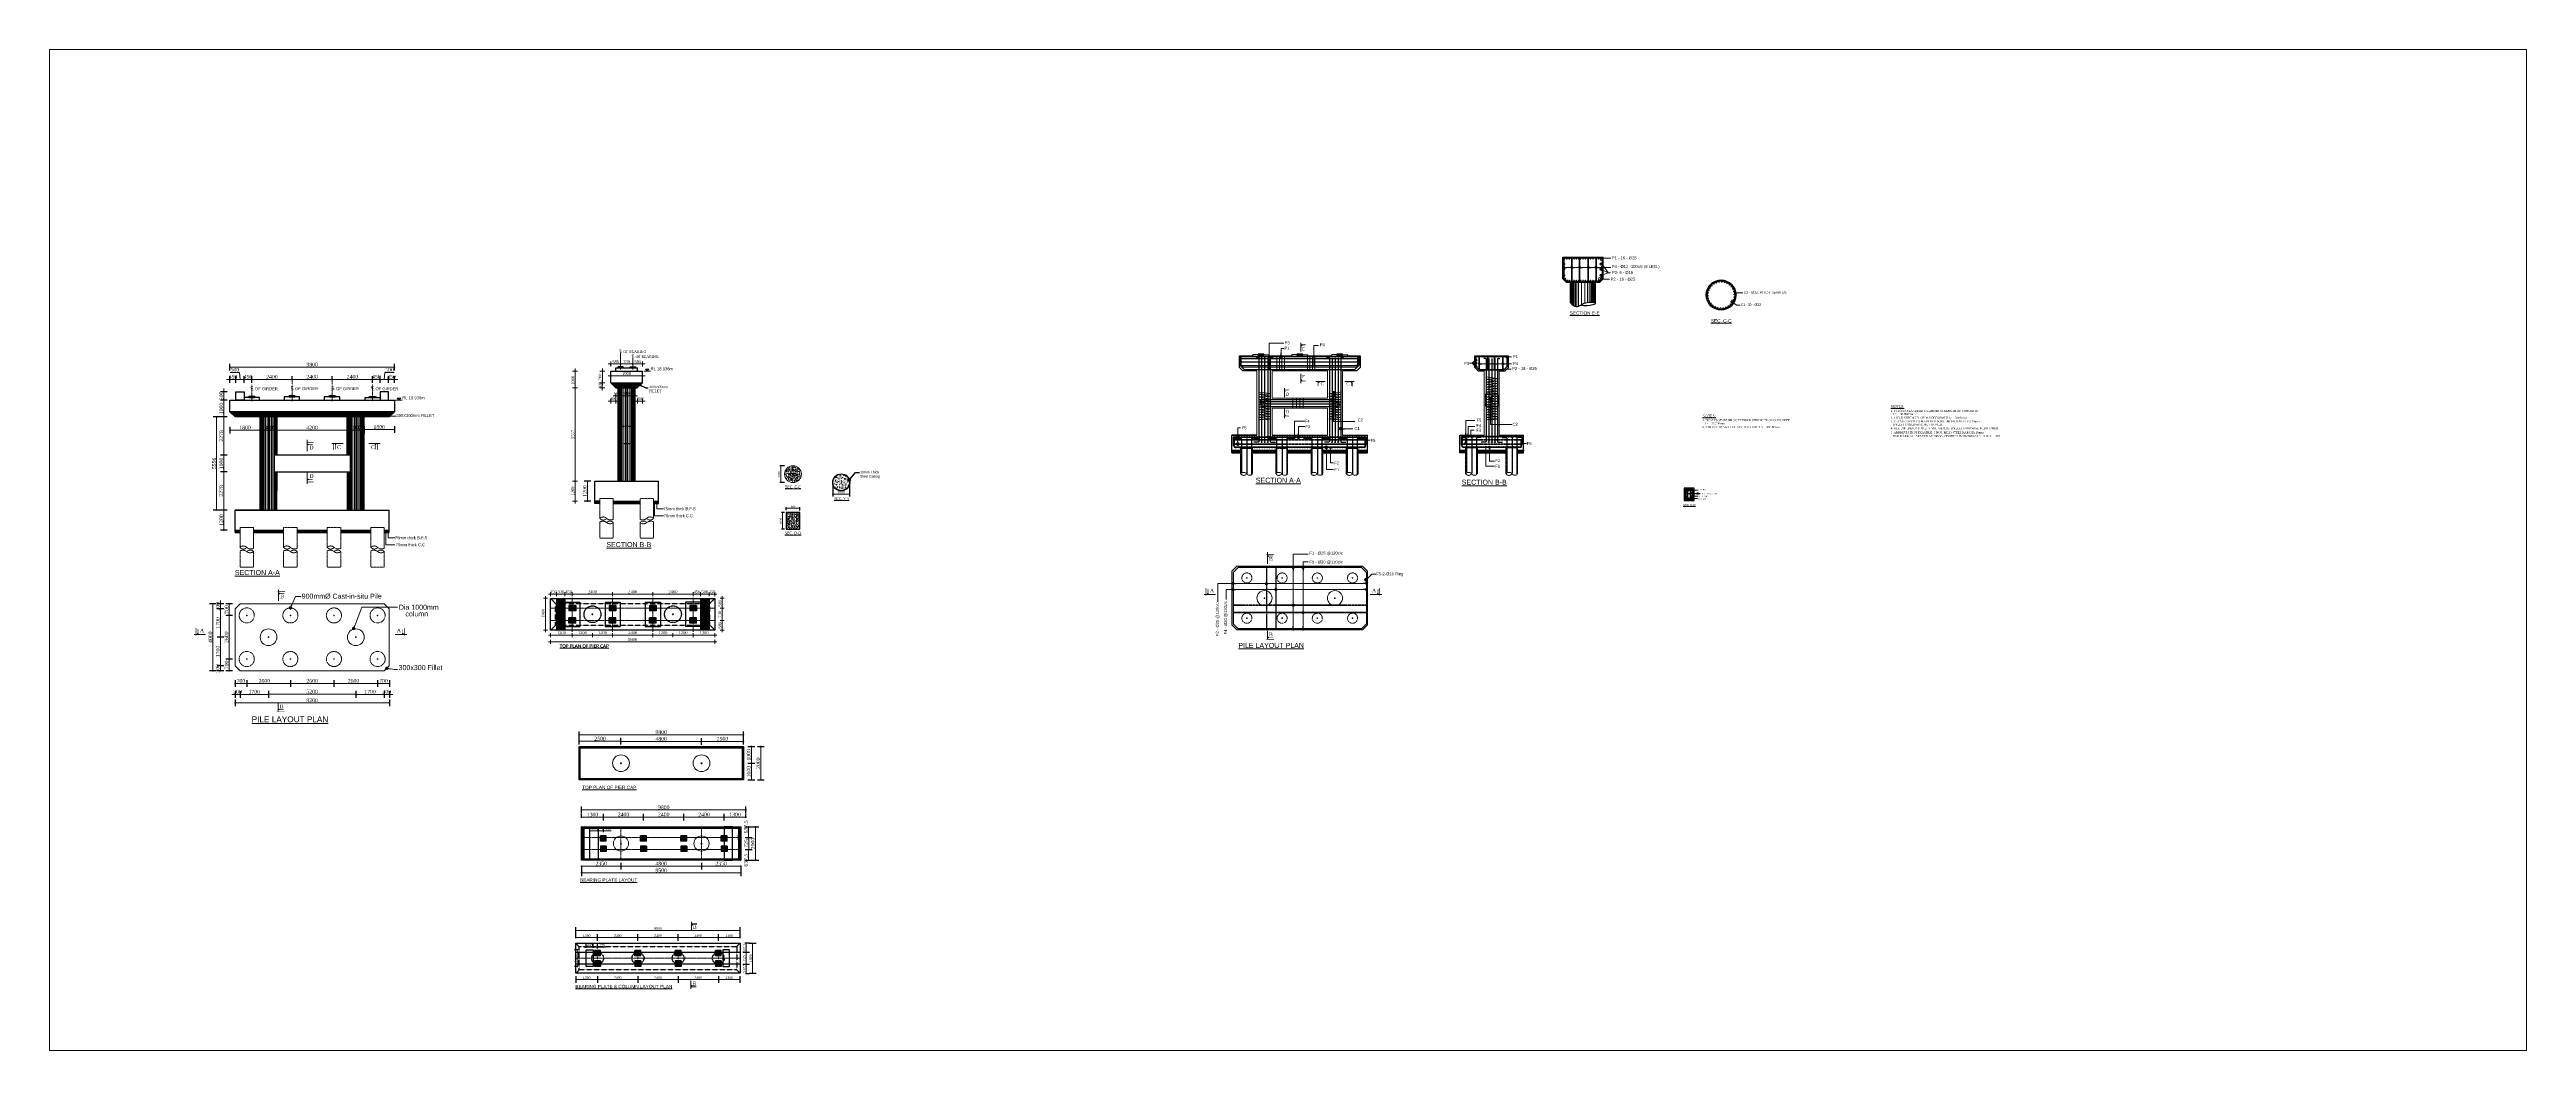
# Model space of a CAD drawing. Header units: millimetres. Extents: x -571543 to 35267, y -84886 to 197746.
# Drawn here: x -471658 to -323981, y -84886 to -25187 of the extents above; entities that cross this region are included whole.
import ezdxf

# ---------------------------------------------------------------- set-up
doc = ezdxf.new("R2010")
doc.units = ezdxf.units.MM
doc.header["$PDMODE"] = 2
for name, pattern in [('CENTER', [2, 1.25, -0.25, 0.25, -0.25]), ('DASHED', [0.75, 0.5, -0.25]), ('HIDDEN', [9.525, 6.35, -3.175])]:
    doc.linetypes.add(name, pattern=pattern)
doc.layers.get('Defpoints').update_dxf_attribs({"lineweight": 13})
for name, color, linetype, lineweight in [('Ber', 12, 'Continuous', 30), ('Ber-1', 12, 'Continuous', 25), ('Binder', 136, 'Continuous', 15), ('Center Line', 34, 'Continuous', 15), ('Deck Slab', 171, 'Continuous', 18), ('Dimision', 96, 'Continuous', 18), ('hatch', 65, 'Continuous', 15), ('Hatching', 65, 'Continuous', 20), ('Pile', 11, 'Continuous', 15), ('Rod', 12, 'Continuous', 30), ('Rod -2', 5, 'Continuous', 35), ('Text', 7, 'Continuous', 15)]:
    doc.layers.add(name, color=color, linetype=linetype, lineweight=lineweight)
doc.layers.add('Elevation', color=21, linetype='Continuous')
doc.layers.add('Pire Line', color=11, linetype='Continuous')
doc.styles.add('ROMANS', font='arial.ttf', dxfattribs={"height": 200})
doc.styles.get("Standard").update_dxf_attribs({"font": 'times.ttf'})
doc.dimstyles.new('dim_50', dxfattribs={"dimtxt": 150, "dimasz": 3, "dimexe": 25, "dimexo": 25, "dimgap": 50, "dimtad": 1, "dimdec": 0, "dimtxsty": 'Standard', "dimblk": 'D_TIC', "dimcen": 52.5, "dimse1": 1, "dimse2": 1, "dimclrd": 256, "dimclre": 256, "dimclrt": 256, "dimadec": 0, "dimazin": 0, "dimtfac": 1, "dimtdec": 0, "dimtix": 1, "dimtmove": 0, "dimatfit": 3, "dimldrblk": 'DOT', "dimfxl": 25, "dimfxlon": 1, "dimlwd": -1, "dimarcsym": 0})
doc.dimstyles.new('ISO-25', dxfattribs={"dimtxt": 175, "dimasz": 100, "dimexe": 65, "dimexo": 115.625, "dimgap": 40, "dimtad": 1, "dimtoh": 1, "dimdec": 0, "dimtxsty": 'Standard', "dimblk": 'DOT', "dimcen": 300, "dimclrd": 256, "dimclre": 256, "dimclrt": 256, "dimadec": 0, "dimazin": 0, "dimtfac": 1, "dimtdec": 0, "dimtix": 1, "dimtmove": 0, "dimatfit": 3, "dimldrblk": 'DOT', "dimfxl": 75, "dimlwd": -1, "dimarcsym": 0})
doc.dimstyles.get("Standard").update_dxf_attribs({"dimtxt": 100, "dimasz": 100, "dimexe": 100, "dimexo": 100, "dimgap": 50, "dimtad": 1, "dimdec": 0, "dimlfac": -1, "dimzin": 0, "dimdsep": 46, "dimtxsty": 'Standard', "dimblk": 'DOT', "dimcen": 0, "dimclrd": 4, "dimclre": 4, "dimclrt": 4, "dimadec": 0, "dimazin": 0, "dimtfac": 1, "dimtdec": 0, "dimtix": 1, "dimtofl": 0, "dimtmove": 0, "dimatfit": 3, "dimfxl": 80, "dimtolj": 1, "dimtzin": 0, "dimlwd": 15, "dimarcsym": 2})
pattern_1 = [(45, (-281771.303, -959282.25), (-28.2842712, 28.2842712), [])]

# ---------------------------------------------------------------- blocks, each defined once
blk = doc.blocks.new('_Dot')
at = {"color": 0, "linetype": 'ByBlock', "lineweight": -2}
blk.add_line((-0.5, 0), (-1, 0), dxfattribs=at)
at = {"color": 0, "linetype": 'ByBlock', "const_width": 0.5}
blk.add_lwpolyline([(-0.25, 0, 1), (0.25, 0, 1)], format="xyb", close=True, dxfattribs=at)
blk = doc.blocks.new('*D142')
at = {"layer": 'Defpoints', "color": 0, "ltscale": 5, "transparency": 16777216}
for p in [(-427715, -50013), (-428059, -51013), (-427713, -51013)]:
    blk.add_point(p, dxfattribs=at)
at = {"layer": 'Dimision', "lineweight": -2, "ltscale": 5, "transparency": 16777216}
for p, q in [((-427830, -50013), (-428124, -50013)), ((-427829, -51013), (-428124, -51013))]:
    blk.add_line(p, q, dxfattribs=at)
at = {"layer": 'Dimision', "ltscale": 5, "transparency": 16777216}
blk.add_line((-428059, -50073), (-428059, -50953), dxfattribs=at)
at = {"layer": 'Dimision', "ltscale": 5, "transparency": 16777216, "xscale": 60, "yscale": 60, "zscale": 60}
for p, rotation in [((-428059, -50013), 90), ((-428059, -51013), 270)]:
    blk.add_blockref('_Dot', p, dxfattribs=dict(at, rotation=rotation))
at = {"layer": 'Dimision', "ltscale": 5, "transparency": 16777216, "insert": (-428161, -50513), "char_height": 120, "attachment_point": 5, "rotation": 90}
blk.add_mtext('1000', dxfattribs=at)
blk = doc.blocks.new('*D143')
at = {"layer": 'Defpoints', "color": 0, "ltscale": 5, "transparency": 16777216}
for p in [(-427731, -52782), (-426931, -52546), (-426931, -52788)]:
    blk.add_point(p, dxfattribs=at)
at = {"layer": 'Dimision', "lineweight": -2, "ltscale": 5, "transparency": 16777216}
for p, q in [((-427731, -52667), (-427731, -52481)), ((-426931, -52672), (-426931, -52481))]:
    blk.add_line(p, q, dxfattribs=at)
at = {"layer": 'Dimision', "ltscale": 5, "transparency": 16777216}
blk.add_line((-427671, -52546), (-426991, -52546), dxfattribs=at)
at = {"layer": 'Dimision', "ltscale": 5, "transparency": 16777216, "xscale": 60, "yscale": 60, "zscale": 60, "rotation": 180}
blk.add_blockref('_Dot', (-427731, -52546), dxfattribs=at)
at = {"layer": 'Dimision', "ltscale": 5, "transparency": 16777216, "xscale": 60, "yscale": 60, "zscale": 60}
blk.add_blockref('_Dot', (-426931, -52546), dxfattribs=at)
at = {"layer": 'Dimision', "ltscale": 5, "transparency": 16777216, "insert": (-427331, -52445), "char_height": 120, "attachment_point": 5}
blk.add_mtext('800', dxfattribs=at)
blk = doc.blocks.new('*D166')
at = {"layer": 'Defpoints', "color": 0, "ltscale": 5, "transparency": 16777216}
for p in [(-427961, -52802), (-427731, -52802), (-427731, -53802)]:
    blk.add_point(p, dxfattribs=at)
at = {"layer": 'Dimision', "lineweight": -2, "ltscale": 5, "transparency": 16777216}
for p, q in [((-427847, -52802), (-428026, -52802)), ((-427847, -53802), (-428026, -53802))]:
    blk.add_line(p, q, dxfattribs=at)
at = {"layer": 'Dimision', "ltscale": 5, "transparency": 16777216}
blk.add_line((-427961, -53742), (-427961, -52862), dxfattribs=at)
at = {"layer": 'Dimision', "ltscale": 5, "transparency": 16777216, "xscale": 60, "yscale": 60, "zscale": 60}
for p, rotation in [((-427961, -52802), 90), ((-427961, -53802), 270)]:
    blk.add_blockref('_Dot', p, dxfattribs=dict(at, rotation=rotation))
at = {"layer": 'Dimision', "ltscale": 5, "transparency": 16777216, "insert": (-428062, -53302), "char_height": 120, "attachment_point": 5, "rotation": 90}
blk.add_mtext('1000', dxfattribs=at)
blk = doc.blocks.new('*D144')
at = {"layer": 'Defpoints', "color": 0, "ltscale": 3, "transparency": 16777216}
for p in [(-432789, -66451), (-437589, -66753), (-432789, -67303)]:
    blk.add_point(p, dxfattribs=at)
at = {"layer": 'Dimision', "lineweight": -2, "ltscale": 3, "transparency": 16777216}
for p, q in [((-437589, -66638), (-437589, -66251)), ((-432789, -66651), (-432789, -66251))]:
    blk.add_line(p, q, dxfattribs=at)
at = {"layer": 'Dimision', "ltscale": 3, "transparency": 16777216}
blk.add_line((-437489, -66451), (-432889, -66451), dxfattribs=at)
at = {"layer": 'Dimision', "ltscale": 3, "transparency": 16777216, "xscale": 100, "yscale": 100, "zscale": 100, "rotation": 180}
blk.add_blockref('_Dot', (-437589, -66451), dxfattribs=at)
at = {"layer": 'Dimision', "ltscale": 3, "transparency": 16777216, "xscale": 100, "yscale": 100, "zscale": 100}
blk.add_blockref('_Dot', (-432789, -66451), dxfattribs=at)
at = {"layer": 'Dimision', "ltscale": 3, "transparency": 16777216, "insert": (-435189, -66296), "char_height": 225, "attachment_point": 5}
blk.add_mtext('4800', dxfattribs=at)
blk = doc.blocks.new('*D145')
at = {"layer": 'Defpoints', "color": 0, "ltscale": 3, "transparency": 16777216}
for p in [(-430289, -66753), (-430289, -67753), (-429816, -67753)]:
    blk.add_point(p, dxfattribs=at)
at = {"layer": 'Dimision', "lineweight": -2, "ltscale": 3, "transparency": 16777216}
for p, q in [((-430016, -66753), (-429616, -66753)), ((-430016, -67753), (-429616, -67753))]:
    blk.add_line(p, q, dxfattribs=at)
at = {"layer": 'Dimision', "ltscale": 3, "transparency": 16777216}
blk.add_line((-429816, -66853), (-429816, -67653), dxfattribs=at)
at = {"layer": 'Dimision', "ltscale": 3, "transparency": 16777216, "xscale": 100, "yscale": 100, "zscale": 100}
for p, rotation in [((-429816, -66753), 90), ((-429816, -67753), 270)]:
    blk.add_blockref('_Dot', p, dxfattribs=dict(at, rotation=rotation))
at = {"layer": 'Dimision', "ltscale": 3, "transparency": 16777216, "insert": (-429970, -67253), "char_height": 225, "attachment_point": 5, "rotation": 90}
blk.add_mtext('1000', dxfattribs=at)
blk = doc.blocks.new('*D167')
at = {"layer": 'Defpoints', "color": 0, "ltscale": 3, "transparency": 16777216}
for p in [(-430289, -67753), (-430289, -68753), (-429816, -68753)]:
    blk.add_point(p, dxfattribs=at)
at = {"layer": 'Dimision', "lineweight": -2, "ltscale": 3, "transparency": 16777216}
for p, q in [((-430016, -67753), (-429616, -67753)), ((-430016, -68753), (-429616, -68753))]:
    blk.add_line(p, q, dxfattribs=at)
at = {"layer": 'Dimision', "ltscale": 3, "transparency": 16777216}
blk.add_line((-429816, -67853), (-429816, -68653), dxfattribs=at)
at = {"layer": 'Dimision', "ltscale": 3, "transparency": 16777216, "xscale": 100, "yscale": 100, "zscale": 100}
for p, rotation in [((-429816, -67753), 90), ((-429816, -68753), 270)]:
    blk.add_blockref('_Dot', p, dxfattribs=dict(at, rotation=rotation))
at = {"layer": 'Dimision', "ltscale": 3, "transparency": 16777216, "insert": (-429970, -68253), "char_height": 225, "attachment_point": 5, "rotation": 90}
blk.add_mtext('1000', dxfattribs=at)
blk = doc.blocks.new('*D146')
at = {"layer": 'Defpoints', "color": 0, "ltscale": 3, "transparency": 16777216}
for p in [(-430289, -66753), (-430289, -68753), (-429254, -68753)]:
    blk.add_point(p, dxfattribs=at)
at = {"layer": 'Dimision', "lineweight": -2, "ltscale": 3, "transparency": 16777216}
for p, q in [((-429454, -66753), (-429054, -66753)), ((-429454, -68753), (-429054, -68753))]:
    blk.add_line(p, q, dxfattribs=at)
at = {"layer": 'Dimision', "ltscale": 3, "transparency": 16777216}
blk.add_line((-429254, -66853), (-429254, -68653), dxfattribs=at)
at = {"layer": 'Dimision', "ltscale": 3, "transparency": 16777216, "xscale": 100, "yscale": 100, "zscale": 100}
for p, rotation in [((-429254, -66753), 90), ((-429254, -68753), 270)]:
    blk.add_blockref('_Dot', p, dxfattribs=dict(at, rotation=rotation))
at = {"layer": 'Dimision', "ltscale": 3, "transparency": 16777216, "insert": (-429409, -67753), "char_height": 225, "attachment_point": 5, "rotation": 90}
blk.add_mtext('2000', dxfattribs=at)
blk = doc.blocks.new('*D147')
at = {"layer": 'Defpoints', "color": 0, "ltscale": 3, "transparency": 16777216}
for p in [(-460599, -62039), (-459899, -62239), (-459899, -62999)]:
    blk.add_point(p, dxfattribs=at)
at = {"layer": 'Dimision', "lineweight": -2, "ltscale": 3, "transparency": 16777216}
for p, q in [((-460599, -62799), (-460599, -63199)), ((-459899, -62799), (-459899, -63199))]:
    blk.add_line(p, q, dxfattribs=at)
at = {"layer": 'Dimision', "ltscale": 3, "transparency": 16777216}
blk.add_line((-460499, -62999), (-459999, -62999), dxfattribs=at)
at = {"layer": 'Dimision', "ltscale": 3, "transparency": 16777216, "xscale": 100, "yscale": 100, "zscale": 100, "rotation": 180}
blk.add_blockref('_Dot', (-460599, -62999), dxfattribs=at)
at = {"layer": 'Dimision', "ltscale": 3, "transparency": 16777216, "xscale": 100, "yscale": 100, "zscale": 100}
blk.add_blockref('_Dot', (-459899, -62999), dxfattribs=at)
at = {"layer": 'Dimision', "ltscale": 3, "transparency": 16777216, "insert": (-460249, -62844), "char_height": 225, "attachment_point": 5}
blk.add_mtext('700', dxfattribs=at)
blk = doc.blocks.new('*D148')
at = {"layer": 'Defpoints', "color": 0, "ltscale": 3, "transparency": 16777216}
for p in [(-459899, -62239), (-457299, -62239), (-457299, -62999)]:
    blk.add_point(p, dxfattribs=at)
at = {"layer": 'Dimision', "lineweight": -2, "ltscale": 3, "transparency": 16777216}
for p, q in [((-459899, -62799), (-459899, -63199)), ((-457299, -62799), (-457299, -63199))]:
    blk.add_line(p, q, dxfattribs=at)
at = {"layer": 'Dimision', "ltscale": 3, "transparency": 16777216}
blk.add_line((-459799, -62999), (-457399, -62999), dxfattribs=at)
at = {"layer": 'Dimision', "ltscale": 3, "transparency": 16777216, "xscale": 100, "yscale": 100, "zscale": 100, "rotation": 180}
blk.add_blockref('_Dot', (-459899, -62999), dxfattribs=at)
at = {"layer": 'Dimision', "ltscale": 3, "transparency": 16777216, "xscale": 100, "yscale": 100, "zscale": 100}
blk.add_blockref('_Dot', (-457299, -62999), dxfattribs=at)
at = {"layer": 'Dimision', "ltscale": 3, "transparency": 16777216, "insert": (-458849, -62844), "char_height": 225, "attachment_point": 5}
blk.add_mtext('2600', dxfattribs=at)
blk = doc.blocks.new('*D149')
at = {"layer": 'Defpoints', "color": 0, "ltscale": 3, "transparency": 16777216}
for p in [(-457299, -62239), (-454699, -62239), (-454699, -62999)]:
    blk.add_point(p, dxfattribs=at)
at = {"layer": 'Dimision', "lineweight": -2, "ltscale": 3, "transparency": 16777216}
for p, q in [((-457299, -62799), (-457299, -63199)), ((-454699, -62799), (-454699, -63199))]:
    blk.add_line(p, q, dxfattribs=at)
at = {"layer": 'Dimision', "ltscale": 3, "transparency": 16777216}
blk.add_line((-457199, -62999), (-454799, -62999), dxfattribs=at)
at = {"layer": 'Dimision', "ltscale": 3, "transparency": 16777216, "xscale": 100, "yscale": 100, "zscale": 100, "rotation": 180}
blk.add_blockref('_Dot', (-457299, -62999), dxfattribs=at)
at = {"layer": 'Dimision', "ltscale": 3, "transparency": 16777216, "xscale": 100, "yscale": 100, "zscale": 100}
blk.add_blockref('_Dot', (-454699, -62999), dxfattribs=at)
at = {"layer": 'Dimision', "ltscale": 3, "transparency": 16777216, "insert": (-455999, -62844), "char_height": 225, "attachment_point": 5}
blk.add_mtext('2600', dxfattribs=at)
blk = doc.blocks.new('*D150')
at = {"layer": 'Defpoints', "color": 0, "ltscale": 3, "transparency": 16777216}
for p in [(-452099, -62239), (-451399, -62239), (-451399, -62999)]:
    blk.add_point(p, dxfattribs=at)
at = {"layer": 'Dimision', "lineweight": -2, "ltscale": 3, "transparency": 16777216}
for p, q in [((-452099, -62799), (-452099, -63199)), ((-451399, -62799), (-451399, -63199))]:
    blk.add_line(p, q, dxfattribs=at)
at = {"layer": 'Dimision', "ltscale": 3, "transparency": 16777216}
blk.add_line((-451999, -62999), (-451499, -62999), dxfattribs=at)
at = {"layer": 'Dimision', "ltscale": 3, "transparency": 16777216, "xscale": 100, "yscale": 100, "zscale": 100, "rotation": 180}
blk.add_blockref('_Dot', (-452099, -62999), dxfattribs=at)
at = {"layer": 'Dimision', "ltscale": 3, "transparency": 16777216, "xscale": 100, "yscale": 100, "zscale": 100}
blk.add_blockref('_Dot', (-451399, -62999), dxfattribs=at)
at = {"layer": 'Dimision', "ltscale": 3, "transparency": 16777216, "insert": (-451749, -62844), "char_height": 225, "attachment_point": 5}
blk.add_mtext('700', dxfattribs=at)
blk = doc.blocks.new('*D151')
at = {"layer": 'Defpoints', "color": 0, "ltscale": 3, "transparency": 16777216}
for p in [(-460599, -62239), (-451399, -62239), (-460599, -64151)]:
    blk.add_point(p, dxfattribs=at)
at = {"layer": 'Dimision', "lineweight": -2, "ltscale": 3, "transparency": 16777216}
for p, q in [((-460599, -63951), (-460599, -64351)), ((-451399, -63951), (-451399, -64351))]:
    blk.add_line(p, q, dxfattribs=at)
at = {"layer": 'Dimision', "ltscale": 3, "transparency": 16777216}
blk.add_line((-451499, -64151), (-460499, -64151), dxfattribs=at)
at = {"layer": 'Dimision', "ltscale": 3, "transparency": 16777216, "xscale": 100, "yscale": 100, "zscale": 100, "rotation": 180}
blk.add_blockref('_Dot', (-460599, -64151), dxfattribs=at)
at = {"layer": 'Dimision', "ltscale": 3, "transparency": 16777216, "xscale": 100, "yscale": 100, "zscale": 100}
blk.add_blockref('_Dot', (-451399, -64151), dxfattribs=at)
at = {"layer": 'Dimision', "ltscale": 3, "transparency": 16777216, "insert": (-455999, -63996), "char_height": 225, "attachment_point": 5}
blk.add_mtext('9200', dxfattribs=at)
blk = doc.blocks.new('*D152')
at = {"layer": 'Defpoints', "color": 0, "ltscale": 3, "transparency": 16777216}
for p in [(-461472, -60239), (-460599, -60239), (-460599, -61939)]:
    blk.add_point(p, dxfattribs=at)
at = {"layer": 'Dimision', "lineweight": -2, "ltscale": 3, "transparency": 16777216}
for p, q in [((-461272, -60239), (-461672, -60239)), ((-461272, -61939), (-461672, -61939))]:
    blk.add_line(p, q, dxfattribs=at)
at = {"layer": 'Dimision', "ltscale": 3, "transparency": 16777216}
blk.add_line((-461472, -61839), (-461472, -60339), dxfattribs=at)
at = {"layer": 'Dimision', "ltscale": 3, "transparency": 16777216, "xscale": 100, "yscale": 100, "zscale": 100}
for p, rotation in [((-461472, -60239), 90), ((-461472, -61939), 270)]:
    blk.add_blockref('_Dot', p, dxfattribs=dict(at, rotation=rotation))
at = {"layer": 'Dimision', "ltscale": 3, "transparency": 16777216, "insert": (-461626, -61089), "char_height": 225, "attachment_point": 5, "rotation": 90}
blk.add_mtext('1700', dxfattribs=at)
blk = doc.blocks.new('*D153')
at = {"layer": 'Defpoints', "color": 0, "ltscale": 3, "transparency": 16777216}
for p in [(-461472, -58539), (-460599, -58539), (-460599, -60239)]:
    blk.add_point(p, dxfattribs=at)
at = {"layer": 'Dimision', "lineweight": -2, "ltscale": 3, "transparency": 16777216}
for p, q in [((-461272, -58539), (-461672, -58539)), ((-461272, -60239), (-461672, -60239))]:
    blk.add_line(p, q, dxfattribs=at)
at = {"layer": 'Dimision', "ltscale": 3, "transparency": 16777216}
blk.add_line((-461472, -60139), (-461472, -58639), dxfattribs=at)
at = {"layer": 'Dimision', "ltscale": 3, "transparency": 16777216, "xscale": 100, "yscale": 100, "zscale": 100}
for p, rotation in [((-461472, -58539), 90), ((-461472, -60239), 270)]:
    blk.add_blockref('_Dot', p, dxfattribs=dict(at, rotation=rotation))
at = {"layer": 'Dimision', "ltscale": 3, "transparency": 16777216, "insert": (-461626, -59389), "char_height": 225, "attachment_point": 5, "rotation": 90}
blk.add_mtext('1700', dxfattribs=at)
blk = doc.blocks.new('*D168')
at = {"layer": 'Defpoints', "color": 0, "ltscale": 3, "transparency": 16777216}
for p in [(-460953, -61539), (-459899, -61539), (-460599, -62239)]:
    blk.add_point(p, dxfattribs=at)
at = {"layer": 'Dimision', "lineweight": -2, "ltscale": 3, "transparency": 16777216}
for p, q in [((-460753, -61539), (-461153, -61539)), ((-460753, -62239), (-461153, -62239))]:
    blk.add_line(p, q, dxfattribs=at)
at = {"layer": 'Dimision', "ltscale": 3, "transparency": 16777216}
blk.add_line((-460953, -62139), (-460953, -61639), dxfattribs=at)
at = {"layer": 'Dimision', "ltscale": 3, "transparency": 16777216, "xscale": 100, "yscale": 100, "zscale": 100}
for p, rotation in [((-460953, -61539), 90), ((-460953, -62239), 270)]:
    blk.add_blockref('_Dot', p, dxfattribs=dict(at, rotation=rotation))
at = {"layer": 'Dimision', "ltscale": 3, "transparency": 16777216, "insert": (-461108, -61889), "char_height": 225, "attachment_point": 5, "rotation": 90}
blk.add_mtext('700', dxfattribs=at)
blk = doc.blocks.new('*D169')
at = {"layer": 'Defpoints', "color": 0, "ltscale": 3, "transparency": 16777216}
for p in [(-460953, -58939), (-459899, -58939), (-459899, -61539)]:
    blk.add_point(p, dxfattribs=at)
at = {"layer": 'Dimision', "lineweight": -2, "ltscale": 3, "transparency": 16777216}
for p, q in [((-460753, -58939), (-461153, -58939)), ((-460753, -61539), (-461153, -61539))]:
    blk.add_line(p, q, dxfattribs=at)
at = {"layer": 'Dimision', "ltscale": 3, "transparency": 16777216}
blk.add_line((-460953, -61439), (-460953, -59039), dxfattribs=at)
at = {"layer": 'Dimision', "ltscale": 3, "transparency": 16777216, "xscale": 100, "yscale": 100, "zscale": 100}
for p, rotation in [((-460953, -58939), 90), ((-460953, -61539), 270)]:
    blk.add_blockref('_Dot', p, dxfattribs=dict(at, rotation=rotation))
at = {"layer": 'Dimision', "ltscale": 3, "transparency": 16777216, "insert": (-461107, -60239), "char_height": 225, "attachment_point": 5, "rotation": 90}
blk.add_mtext('2600', dxfattribs=at)
blk = doc.blocks.new('*D170')
at = {"layer": 'Defpoints', "color": 0, "ltscale": 3, "transparency": 16777216}
for p in [(-460941, -58239), (-459899, -58939), (-459429, -58239)]:
    blk.add_point(p, dxfattribs=at)
at = {"layer": 'Dimision', "lineweight": -2, "ltscale": 3, "transparency": 16777216}
for p, q in [((-460741, -58239), (-461141, -58239)), ((-460741, -58939), (-461141, -58939))]:
    blk.add_line(p, q, dxfattribs=at)
at = {"layer": 'Dimision', "ltscale": 3, "transparency": 16777216}
blk.add_line((-460941, -58839), (-460941, -58339), dxfattribs=at)
at = {"layer": 'Dimision', "ltscale": 3, "transparency": 16777216, "xscale": 100, "yscale": 100, "zscale": 100}
for p, rotation in [((-460941, -58239), 90), ((-460941, -58939), 270)]:
    blk.add_blockref('_Dot', p, dxfattribs=dict(at, rotation=rotation))
at = {"layer": 'Dimision', "ltscale": 3, "transparency": 16777216, "insert": (-461096, -58589), "char_height": 225, "attachment_point": 5, "rotation": 90}
blk.add_mtext('700', dxfattribs=at)
blk = doc.blocks.new('*D171')
at = {"layer": 'Defpoints', "color": 0, "ltscale": 3, "transparency": 16777216}
for p in [(-461915, -58239), (-460299, -58239), (-460299, -62239)]:
    blk.add_point(p, dxfattribs=at)
at = {"layer": 'Dimision', "lineweight": -2, "ltscale": 3, "transparency": 16777216}
for p, q in [((-461715, -58239), (-462115, -58239)), ((-461715, -62239), (-462115, -62239))]:
    blk.add_line(p, q, dxfattribs=at)
at = {"layer": 'Dimision', "ltscale": 3, "transparency": 16777216}
blk.add_line((-461915, -62139), (-461915, -58339), dxfattribs=at)
at = {"layer": 'Dimision', "ltscale": 3, "transparency": 16777216, "xscale": 100, "yscale": 100, "zscale": 100}
for p, rotation in [((-461915, -58239), 90), ((-461915, -62239), 270)]:
    blk.add_blockref('_Dot', p, dxfattribs=dict(at, rotation=rotation))
at = {"layer": 'Dimision', "ltscale": 3, "transparency": 16777216, "insert": (-462069, -60239), "char_height": 225, "attachment_point": 5, "rotation": 90}
blk.add_mtext('4000', dxfattribs=at)
blk = doc.blocks.new('*D154')
at = {"layer": 'Defpoints', "color": 0, "ltscale": 3, "transparency": 16777216}
for p in [(-458599, -60239), (-453399, -60202), (-453399, -63634)]:
    blk.add_point(p, dxfattribs=at)
at = {"layer": 'Dimision', "lineweight": -2, "ltscale": 3, "transparency": 16777216}
for p, q in [((-458599, -63434), (-458599, -63834)), ((-453399, -63434), (-453399, -63834))]:
    blk.add_line(p, q, dxfattribs=at)
at = {"layer": 'Dimision', "ltscale": 3, "transparency": 16777216}
blk.add_line((-458499, -63634), (-453499, -63634), dxfattribs=at)
at = {"layer": 'Dimision', "ltscale": 3, "transparency": 16777216, "xscale": 100, "yscale": 100, "zscale": 100, "rotation": 180}
blk.add_blockref('_Dot', (-458599, -63634), dxfattribs=at)
at = {"layer": 'Dimision', "ltscale": 3, "transparency": 16777216, "xscale": 100, "yscale": 100, "zscale": 100}
blk.add_blockref('_Dot', (-453399, -63634), dxfattribs=at)
at = {"layer": 'Dimision', "ltscale": 3, "transparency": 16777216, "insert": (-455999, -63480), "char_height": 225, "attachment_point": 5}
blk.add_mtext('5200', dxfattribs=at)
blk = doc.blocks.new('*D155')
at = {"layer": 'Defpoints', "color": 0, "ltscale": 3, "transparency": 16777216}
for p in [(-430289, -66056), (-430289, -66439), (-440089, -66753)]:
    blk.add_point(p, dxfattribs=at)
at = {"layer": 'Dimision', "lineweight": -2, "ltscale": 3, "transparency": 16777216}
for p, q in [((-440089, -66256), (-440089, -65856)), ((-430289, -66256), (-430289, -65856))]:
    blk.add_line(p, q, dxfattribs=at)
at = {"layer": 'Dimision', "ltscale": 3, "transparency": 16777216}
blk.add_line((-439989, -66056), (-430389, -66056), dxfattribs=at)
at = {"layer": 'Dimision', "ltscale": 3, "transparency": 16777216, "xscale": 100, "yscale": 100, "zscale": 100, "rotation": 180}
blk.add_blockref('_Dot', (-440089, -66056), dxfattribs=at)
at = {"layer": 'Dimision', "ltscale": 3, "transparency": 16777216, "xscale": 100, "yscale": 100, "zscale": 100}
blk.add_blockref('_Dot', (-430289, -66056), dxfattribs=at)
at = {"layer": 'Dimision', "ltscale": 3, "transparency": 16777216, "insert": (-435189, -65902), "char_height": 225, "attachment_point": 5}
blk.add_mtext('9800', dxfattribs=at)
blk = doc.blocks.new('*D156')
at = {"layer": 'Defpoints', "color": 0, "ltscale": 3, "transparency": 16777216}
for p in [(-454699, -62239), (-452099, -62239), (-452099, -62999)]:
    blk.add_point(p, dxfattribs=at)
at = {"layer": 'Dimision', "lineweight": -2, "ltscale": 3, "transparency": 16777216}
for p, q in [((-454699, -62799), (-454699, -63199)), ((-452099, -62799), (-452099, -63199))]:
    blk.add_line(p, q, dxfattribs=at)
at = {"layer": 'Dimision', "ltscale": 3, "transparency": 16777216}
blk.add_line((-454599, -62999), (-452199, -62999), dxfattribs=at)
at = {"layer": 'Dimision', "ltscale": 3, "transparency": 16777216, "xscale": 100, "yscale": 100, "zscale": 100, "rotation": 180}
blk.add_blockref('_Dot', (-454699, -62999), dxfattribs=at)
at = {"layer": 'Dimision', "ltscale": 3, "transparency": 16777216, "xscale": 100, "yscale": 100, "zscale": 100}
blk.add_blockref('_Dot', (-452099, -62999), dxfattribs=at)
at = {"layer": 'Dimision', "ltscale": 3, "transparency": 16777216, "insert": (-453535, -62844), "char_height": 225, "attachment_point": 5}
blk.add_mtext('2600', dxfattribs=at)
blk = doc.blocks.new('*D172')
at = {"layer": 'Defpoints', "color": 0, "ltscale": 3, "transparency": 16777216}
for p in [(-461472, -58239), (-460599, -58539), (-460399, -58239)]:
    blk.add_point(p, dxfattribs=at)
at = {"layer": 'Dimision', "lineweight": -2, "ltscale": 3, "transparency": 16777216}
for p, q in [((-461272, -58239), (-461672, -58239)), ((-461272, -58539), (-461672, -58539))]:
    blk.add_line(p, q, dxfattribs=at)
at = {"layer": 'Dimision', "ltscale": 3, "transparency": 16777216}
for p, q in [((-461472, -58139), (-461472, -58039)), ((-461472, -58539), (-461472, -58239)), ((-461472, -58639), (-461472, -58739))]:
    blk.add_line(p, q, dxfattribs=at)
at = {"layer": 'Dimision', "ltscale": 3, "transparency": 16777216, "xscale": 100, "yscale": 100, "zscale": 100}
for p, rotation in [((-461472, -58239), 270), ((-461472, -58539), 90)]:
    blk.add_blockref('_Dot', p, dxfattribs=dict(at, rotation=rotation))
at = {"layer": 'Dimision', "ltscale": 3, "transparency": 16777216, "insert": (-461626, -58389), "char_height": 225, "attachment_point": 5, "rotation": 90}
blk.add_mtext('300', dxfattribs=at)
blk = doc.blocks.new('*D173')
at = {"layer": 'Defpoints', "color": 0, "ltscale": 3, "transparency": 16777216}
for p in [(-460599, -61939), (-461472, -62239), (-460399, -62239)]:
    blk.add_point(p, dxfattribs=at)
at = {"layer": 'Dimision', "lineweight": -2, "ltscale": 3, "transparency": 16777216}
for p, q in [((-461272, -61939), (-461672, -61939)), ((-461272, -62239), (-461672, -62239))]:
    blk.add_line(p, q, dxfattribs=at)
at = {"layer": 'Dimision', "ltscale": 3, "transparency": 16777216}
blk.add_line((-461472, -62039), (-461472, -62139), dxfattribs=at)
at = {"layer": 'Dimision', "ltscale": 3, "transparency": 16777216, "xscale": 100, "yscale": 100, "zscale": 100}
for p, rotation in [((-461472, -61939), 90), ((-461472, -62239), 270)]:
    blk.add_blockref('_Dot', p, dxfattribs=dict(at, rotation=rotation))
at = {"layer": 'Dimision', "ltscale": 3, "transparency": 16777216, "insert": (-461626, -62089), "char_height": 225, "attachment_point": 5, "rotation": 90}
blk.add_mtext('300', dxfattribs=at)
blk = doc.blocks.new('*D157')
at = {"layer": 'Defpoints', "color": 0, "ltscale": 3, "transparency": 16777216}
for p in [(-453399, -60202), (-451699, -62239), (-451699, -63647)]:
    blk.add_point(p, dxfattribs=at)
at = {"layer": 'Dimision', "lineweight": -2, "ltscale": 3, "transparency": 16777216}
for p, q in [((-453399, -63447), (-453399, -63847)), ((-451699, -63447), (-451699, -63847))]:
    blk.add_line(p, q, dxfattribs=at)
at = {"layer": 'Dimision', "ltscale": 3, "transparency": 16777216}
blk.add_line((-453299, -63647), (-451799, -63647), dxfattribs=at)
at = {"layer": 'Dimision', "ltscale": 3, "transparency": 16777216, "xscale": 100, "yscale": 100, "zscale": 100, "rotation": 180}
blk.add_blockref('_Dot', (-453399, -63647), dxfattribs=at)
at = {"layer": 'Dimision', "ltscale": 3, "transparency": 16777216, "xscale": 100, "yscale": 100, "zscale": 100}
blk.add_blockref('_Dot', (-451699, -63647), dxfattribs=at)
at = {"layer": 'Dimision', "ltscale": 3, "transparency": 16777216, "insert": (-452549, -63492), "char_height": 225, "attachment_point": 5}
blk.add_mtext('1700', dxfattribs=at)
blk = doc.blocks.new('*D158')
at = {"layer": 'Defpoints', "color": 0, "ltscale": 3, "transparency": 16777216}
for p in [(-458599, -60239), (-460299, -62239), (-460299, -63647)]:
    blk.add_point(p, dxfattribs=at)
at = {"layer": 'Dimision', "lineweight": -2, "ltscale": 3, "transparency": 16777216}
for p, q in [((-460299, -63447), (-460299, -63847)), ((-458599, -63447), (-458599, -63847))]:
    blk.add_line(p, q, dxfattribs=at)
at = {"layer": 'Dimision', "ltscale": 3, "transparency": 16777216}
blk.add_line((-458699, -63647), (-460199, -63647), dxfattribs=at)
at = {"layer": 'Dimision', "ltscale": 3, "transparency": 16777216, "xscale": 100, "yscale": 100, "zscale": 100, "rotation": 180}
blk.add_blockref('_Dot', (-460299, -63647), dxfattribs=at)
at = {"layer": 'Dimision', "ltscale": 3, "transparency": 16777216, "xscale": 100, "yscale": 100, "zscale": 100}
blk.add_blockref('_Dot', (-458599, -63647), dxfattribs=at)
at = {"layer": 'Dimision', "ltscale": 3, "transparency": 16777216, "insert": (-459449, -63492), "char_height": 225, "attachment_point": 5}
blk.add_mtext('1700', dxfattribs=at)
blk = doc.blocks.new('*D174')
at = {"layer": 'Defpoints', "color": 0, "ltscale": 3, "transparency": 16777216}
for p in [(-430289, -66451), (-432789, -67753), (-430289, -66753)]:
    blk.add_point(p, dxfattribs=at)
at = {"layer": 'Dimision', "lineweight": -2, "ltscale": 3, "transparency": 16777216}
for p, q in [((-432789, -66651), (-432789, -66251)), ((-430289, -66638), (-430289, -66251))]:
    blk.add_line(p, q, dxfattribs=at)
at = {"layer": 'Dimision', "ltscale": 3, "transparency": 16777216}
blk.add_line((-432689, -66451), (-430389, -66451), dxfattribs=at)
at = {"layer": 'Dimision', "ltscale": 3, "transparency": 16777216, "xscale": 100, "yscale": 100, "zscale": 100, "rotation": 180}
blk.add_blockref('_Dot', (-432789, -66451), dxfattribs=at)
at = {"layer": 'Dimision', "ltscale": 3, "transparency": 16777216, "xscale": 100, "yscale": 100, "zscale": 100}
blk.add_blockref('_Dot', (-430289, -66451), dxfattribs=at)
at = {"layer": 'Dimision', "ltscale": 3, "transparency": 16777216, "insert": (-431539, -66296), "char_height": 225, "attachment_point": 5}
blk.add_mtext('2500', dxfattribs=at)
blk = doc.blocks.new('*D175')
at = {"layer": 'Defpoints', "color": 0, "ltscale": 3, "transparency": 16777216}
for p in [(-440089, -66445), (-440089, -66753), (-437589, -67753)]:
    blk.add_point(p, dxfattribs=at)
at = {"layer": 'Dimision', "lineweight": -2, "ltscale": 3, "transparency": 16777216}
for p, q in [((-440089, -66638), (-440089, -66245)), ((-437589, -66645), (-437589, -66245))]:
    blk.add_line(p, q, dxfattribs=at)
at = {"layer": 'Dimision', "ltscale": 3, "transparency": 16777216}
blk.add_line((-437689, -66445), (-439989, -66445), dxfattribs=at)
at = {"layer": 'Dimision', "ltscale": 3, "transparency": 16777216, "xscale": 100, "yscale": 100, "zscale": 100, "rotation": 180}
blk.add_blockref('_Dot', (-440089, -66445), dxfattribs=at)
at = {"layer": 'Dimision', "ltscale": 3, "transparency": 16777216, "xscale": 100, "yscale": 100, "zscale": 100}
blk.add_blockref('_Dot', (-437589, -66445), dxfattribs=at)
at = {"layer": 'Dimision', "ltscale": 3, "transparency": 16777216, "insert": (-438839, -66291), "char_height": 225, "attachment_point": 5}
blk.add_mtext('2500', dxfattribs=at)
blk = doc.blocks.new('*D176')
at = {"layer": 'Defpoints', "color": 0, "ltscale": 3, "transparency": 16777216}
for p in [(-451399, -61939), (-451699, -62239), (-451399, -63647)]:
    blk.add_point(p, dxfattribs=at)
at = {"layer": 'Dimision', "lineweight": -2, "ltscale": 3, "transparency": 16777216}
for p, q in [((-451699, -63447), (-451699, -63847)), ((-451399, -63447), (-451399, -63847))]:
    blk.add_line(p, q, dxfattribs=at)
at = {"layer": 'Dimision', "ltscale": 3, "transparency": 16777216}
for p, q in [((-451799, -63647), (-451899, -63647)), ((-451699, -63647), (-451399, -63647)), ((-451299, -63647), (-451199, -63647))]:
    blk.add_line(p, q, dxfattribs=at)
at = {"layer": 'Dimision', "ltscale": 3, "transparency": 16777216, "xscale": 100, "yscale": 100, "zscale": 100}
blk.add_blockref('_Dot', (-451699, -63647), dxfattribs=at)
at = {"layer": 'Dimision', "ltscale": 3, "transparency": 16777216, "xscale": 100, "yscale": 100, "zscale": 100, "rotation": 180}
blk.add_blockref('_Dot', (-451399, -63647), dxfattribs=at)
at = {"layer": 'Dimision', "ltscale": 3, "transparency": 16777216, "insert": (-451549, -63493), "char_height": 225, "attachment_point": 5}
blk.add_mtext('300', dxfattribs=at)
blk = doc.blocks.new('*D84')
at = {"layer": 'Defpoints', "color": 0, "ltscale": 3, "transparency": 16777216}
for p in [(-460599, -61939), (-460299, -62239), (-460599, -63649)]:
    blk.add_point(p, dxfattribs=at)
at = {"layer": 'Dimision', "lineweight": -2, "ltscale": 3, "transparency": 16777216}
for p, q in [((-460599, -63449), (-460599, -63849)), ((-460299, -63449), (-460299, -63849))]:
    blk.add_line(p, q, dxfattribs=at)
at = {"layer": 'Dimision', "ltscale": 3, "transparency": 16777216}
for p, q in [((-460699, -63649), (-460799, -63649)), ((-460299, -63649), (-460599, -63649)), ((-460199, -63649), (-460099, -63649))]:
    blk.add_line(p, q, dxfattribs=at)
at = {"layer": 'Dimision', "ltscale": 3, "transparency": 16777216, "xscale": 100, "yscale": 100, "zscale": 100}
blk.add_blockref('_Dot', (-460599, -63649), dxfattribs=at)
at = {"layer": 'Dimision', "ltscale": 3, "transparency": 16777216, "xscale": 100, "yscale": 100, "zscale": 100, "rotation": 180}
blk.add_blockref('_Dot', (-460299, -63649), dxfattribs=at)
at = {"layer": 'Dimision', "ltscale": 3, "transparency": 16777216, "insert": (-460449, -63494), "char_height": 225, "attachment_point": 5}
blk.add_mtext('300', dxfattribs=at)
blk = doc.blocks.new('*D177')
at = {"layer": 'Defpoints', "color": 0, "ltscale": 3, "transparency": 16777216}
for p in [(-439939, -73542), (-430439, -73542), (-430439, -74296)]:
    blk.add_point(p, dxfattribs=at)
at = {"layer": 'Dimision', "lineweight": -2, "ltscale": 3, "transparency": 16777216}
for p, q in [((-439939, -74096), (-439939, -74496)), ((-430439, -74096), (-430439, -74496))]:
    blk.add_line(p, q, dxfattribs=at)
at = {"layer": 'Dimision', "ltscale": 3, "transparency": 16777216}
blk.add_line((-439839, -74296), (-430539, -74296), dxfattribs=at)
at = {"layer": 'Dimision', "ltscale": 3, "transparency": 16777216, "xscale": 100, "yscale": 100, "zscale": 100, "rotation": 180}
blk.add_blockref('_Dot', (-439939, -74296), dxfattribs=at)
at = {"layer": 'Dimision', "ltscale": 3, "transparency": 16777216, "xscale": 100, "yscale": 100, "zscale": 100}
blk.add_blockref('_Dot', (-430439, -74296), dxfattribs=at)
at = {"layer": 'Dimision', "ltscale": 3, "transparency": 16777216, "insert": (-435189, -74141), "char_height": 225, "attachment_point": 5}
blk.add_mtext('9500', dxfattribs=at)
blk = doc.blocks.new('*D178')
at = {"layer": 'Defpoints', "color": 0, "ltscale": 3, "transparency": 16777216}
for p in [(-430439, -71542), (-430439, -72180), (-429982, -72180)]:
    blk.add_point(p, dxfattribs=at)
at = {"layer": 'Dimision', "lineweight": -2, "ltscale": 3, "transparency": 16777216}
for p, q in [((-430182, -71542), (-429782, -71542)), ((-430182, -72180), (-429782, -72180))]:
    blk.add_line(p, q, dxfattribs=at)
at = {"layer": 'Dimision', "ltscale": 3, "transparency": 16777216}
blk.add_line((-429982, -71642), (-429982, -72080), dxfattribs=at)
at = {"layer": 'Dimision', "ltscale": 3, "transparency": 16777216, "xscale": 100, "yscale": 100, "zscale": 100}
for p, rotation in [((-429982, -71542), 90), ((-429982, -72180), 270)]:
    blk.add_blockref('_Dot', p, dxfattribs=dict(at, rotation=rotation))
at = {"layer": 'Dimision', "ltscale": 3, "transparency": 16777216, "insert": (-430136, -71549), "char_height": 225, "attachment_point": 5, "rotation": 90}
blk.add_mtext('637.5', dxfattribs=at)
blk = doc.blocks.new('*D179')
at = {"layer": 'Defpoints', "color": 0, "ltscale": 3, "transparency": 16777216}
for p in [(-430439, -72180), (-430439, -72905), (-429964, -72905)]:
    blk.add_point(p, dxfattribs=at)
at = {"layer": 'Dimision', "lineweight": -2, "ltscale": 3, "transparency": 16777216}
for p, q in [((-430164, -72180), (-429764, -72180)), ((-430164, -72905), (-429764, -72905))]:
    blk.add_line(p, q, dxfattribs=at)
at = {"layer": 'Dimision', "ltscale": 3, "transparency": 16777216}
blk.add_line((-429964, -72280), (-429964, -72805), dxfattribs=at)
at = {"layer": 'Dimision', "ltscale": 3, "transparency": 16777216, "xscale": 100, "yscale": 100, "zscale": 100}
for p, rotation in [((-429964, -72180), 90), ((-429964, -72905), 270)]:
    blk.add_blockref('_Dot', p, dxfattribs=dict(at, rotation=rotation))
at = {"layer": 'Dimision', "ltscale": 3, "transparency": 16777216, "insert": (-430119, -72542), "char_height": 225, "attachment_point": 5, "rotation": 90}
blk.add_mtext('725', dxfattribs=at)
blk = doc.blocks.new('*D180')
at = {"layer": 'Defpoints', "color": 0, "ltscale": 3, "transparency": 16777216}
for p in [(-430439, -71542), (-430439, -73542), (-429568, -73542)]:
    blk.add_point(p, dxfattribs=at)
at = {"layer": 'Dimision', "lineweight": -2, "ltscale": 3, "transparency": 16777216}
for p, q in [((-429768, -71542), (-429368, -71542)), ((-429768, -73542), (-429368, -73542))]:
    blk.add_line(p, q, dxfattribs=at)
at = {"layer": 'Dimision', "ltscale": 3, "transparency": 16777216}
blk.add_line((-429568, -71642), (-429568, -73442), dxfattribs=at)
at = {"layer": 'Dimision', "ltscale": 3, "transparency": 16777216, "xscale": 100, "yscale": 100, "zscale": 100}
for p, rotation in [((-429568, -71542), 90), ((-429568, -73542), 270)]:
    blk.add_blockref('_Dot', p, dxfattribs=dict(at, rotation=rotation))
at = {"layer": 'Dimision', "ltscale": 3, "transparency": 16777216, "insert": (-429723, -72542), "char_height": 225, "attachment_point": 5, "rotation": 90}
blk.add_mtext('2000', dxfattribs=at)
blk = doc.blocks.new('*D162')
at = {"layer": 'Defpoints', "color": 0, "ltscale": 3, "transparency": 16777216}
for p in [(-437589, -73467), (-432789, -73542), (-432789, -73893)]:
    blk.add_point(p, dxfattribs=at)
at = {"layer": 'Dimision', "lineweight": -2, "ltscale": 3, "transparency": 16777216}
for p, q in [((-437589, -73693), (-437589, -74093)), ((-432789, -73693), (-432789, -74093))]:
    blk.add_line(p, q, dxfattribs=at)
at = {"layer": 'Dimision', "ltscale": 3, "transparency": 16777216}
blk.add_line((-437489, -73893), (-432889, -73893), dxfattribs=at)
at = {"layer": 'Dimision', "ltscale": 3, "transparency": 16777216, "xscale": 100, "yscale": 100, "zscale": 100, "rotation": 180}
blk.add_blockref('_Dot', (-437589, -73893), dxfattribs=at)
at = {"layer": 'Dimision', "ltscale": 3, "transparency": 16777216, "xscale": 100, "yscale": 100, "zscale": 100}
blk.add_blockref('_Dot', (-432789, -73893), dxfattribs=at)
at = {"layer": 'Dimision', "ltscale": 3, "transparency": 16777216, "insert": (-435189, -73739), "char_height": 225, "attachment_point": 5}
blk.add_mtext('4800', dxfattribs=at)
blk = doc.blocks.new('*D163')
at = {"layer": 'Defpoints', "color": 0, "ltscale": 3, "transparency": 16777216}
for p in [(-432789, -73542), (-430439, -73810), (-430439, -73889)]:
    blk.add_point(p, dxfattribs=at)
at = {"layer": 'Dimision', "lineweight": -2, "ltscale": 3, "transparency": 16777216}
for p, q in [((-432789, -73689), (-432789, -74089)), ((-430439, -73889), (-430439, -74089))]:
    blk.add_line(p, q, dxfattribs=at)
at = {"layer": 'Dimision', "ltscale": 3, "transparency": 16777216}
blk.add_line((-432689, -73889), (-430539, -73889), dxfattribs=at)
at = {"layer": 'Dimision', "ltscale": 3, "transparency": 16777216, "xscale": 100, "yscale": 100, "zscale": 100, "rotation": 180}
blk.add_blockref('_Dot', (-432789, -73889), dxfattribs=at)
at = {"layer": 'Dimision', "ltscale": 3, "transparency": 16777216, "xscale": 100, "yscale": 100, "zscale": 100}
blk.add_blockref('_Dot', (-430439, -73889), dxfattribs=at)
at = {"layer": 'Dimision', "ltscale": 3, "transparency": 16777216, "insert": (-431614, -73735), "char_height": 225, "attachment_point": 5}
blk.add_mtext('2350', dxfattribs=at)
blk = doc.blocks.new('*D164')
at = {"layer": 'Defpoints', "color": 0, "ltscale": 3, "transparency": 16777216}
for p in [(-439939, -73810), (-437589, -73467), (-439939, -73889)]:
    blk.add_point(p, dxfattribs=at)
at = {"layer": 'Dimision', "lineweight": -2, "ltscale": 3, "transparency": 16777216}
for p, q in [((-437589, -73689), (-437589, -74089)), ((-439939, -73889), (-439939, -74089))]:
    blk.add_line(p, q, dxfattribs=at)
at = {"layer": 'Dimision', "ltscale": 3, "transparency": 16777216}
blk.add_line((-437689, -73889), (-439839, -73889), dxfattribs=at)
at = {"layer": 'Dimision', "ltscale": 3, "transparency": 16777216, "xscale": 100, "yscale": 100, "zscale": 100, "rotation": 180}
blk.add_blockref('_Dot', (-439939, -73889), dxfattribs=at)
at = {"layer": 'Dimision', "ltscale": 3, "transparency": 16777216, "xscale": 100, "yscale": 100, "zscale": 100}
blk.add_blockref('_Dot', (-437589, -73889), dxfattribs=at)
at = {"layer": 'Dimision', "ltscale": 3, "transparency": 16777216, "insert": (-438764, -73735), "char_height": 225, "attachment_point": 5}
blk.add_mtext('2350', dxfattribs=at)
blk = doc.blocks.new('*D165')
at = {"layer": 'Defpoints', "color": 0, "ltscale": 3, "transparency": 16777216}
for p in [(-430439, -72905), (-430439, -73542), (-429982, -72905)]:
    blk.add_point(p, dxfattribs=at)
at = {"layer": 'Dimision', "lineweight": -2, "ltscale": 3, "transparency": 16777216}
for p, q in [((-430182, -72905), (-429782, -72905)), ((-430182, -73542), (-429782, -73542))]:
    blk.add_line(p, q, dxfattribs=at)
at = {"layer": 'Dimision', "ltscale": 3, "transparency": 16777216}
blk.add_line((-429982, -73442), (-429982, -73005), dxfattribs=at)
at = {"layer": 'Dimision', "ltscale": 3, "transparency": 16777216, "xscale": 100, "yscale": 100, "zscale": 100}
for p, rotation in [((-429982, -72905), 90), ((-429982, -73542), 270)]:
    blk.add_blockref('_Dot', p, dxfattribs=dict(at, rotation=rotation))
at = {"layer": 'Dimision', "ltscale": 3, "transparency": 16777216, "insert": (-430136, -73535), "char_height": 225, "attachment_point": 5, "rotation": 90}
blk.add_mtext('637.5', dxfattribs=at)
blk = doc.blocks.new('*D159')
at = {"layer": 'Defpoints', "color": 0, "ltscale": 3, "transparency": 16777216}
for p in [(-461263, -47096), (-460601, -46096), (-460301, -47096)]:
    blk.add_point(p, dxfattribs=at)
at = {"layer": 'Dimision', "lineweight": -2, "ltscale": 3, "transparency": 16777216}
for p, q in [((-461063, -46096), (-461463, -46096)), ((-461063, -47096), (-461463, -47096))]:
    blk.add_line(p, q, dxfattribs=at)
at = {"layer": 'Dimision', "ltscale": 3, "transparency": 16777216}
blk.add_line((-461263, -46196), (-461263, -46996), dxfattribs=at)
at = {"layer": 'Dimision', "ltscale": 3, "transparency": 16777216, "xscale": 100, "yscale": 100, "zscale": 100}
for p, rotation in [((-461263, -46096), 90), ((-461263, -47096), 270)]:
    blk.add_blockref('_Dot', p, dxfattribs=dict(at, rotation=rotation))
at = {"layer": 'Dimision', "ltscale": 3, "transparency": 16777216, "insert": (-461417, -46596), "char_height": 225, "attachment_point": 5, "rotation": 90}
blk.add_mtext('1000', dxfattribs=at)
blk = doc.blocks.new('*D160')
at = {"layer": 'Defpoints', "color": 0, "ltscale": 3, "transparency": 16777216}
for p in [(-460105, -52652), (-461263, -53852), (-460105, -53852)]:
    blk.add_point(p, dxfattribs=at)
at = {"layer": 'Dimision', "lineweight": -2, "ltscale": 3, "transparency": 16777216}
for p, q in [((-461063, -52652), (-461463, -52652)), ((-461063, -53852), (-461463, -53852))]:
    blk.add_line(p, q, dxfattribs=at)
at = {"layer": 'Dimision', "ltscale": 3, "transparency": 16777216}
blk.add_line((-461263, -52752), (-461263, -53752), dxfattribs=at)
at = {"layer": 'Dimision', "ltscale": 3, "transparency": 16777216, "xscale": 100, "yscale": 100, "zscale": 100}
for p, rotation in [((-461263, -52652), 90), ((-461263, -53852), 270)]:
    blk.add_blockref('_Dot', p, dxfattribs=dict(at, rotation=rotation))
at = {"layer": 'Dimision', "ltscale": 3, "transparency": 16777216, "insert": (-461417, -53252), "char_height": 225, "attachment_point": 5, "rotation": 90}
blk.add_mtext('1200', dxfattribs=at)
blk = doc.blocks.new('*D161')
at = {"layer": 'Defpoints', "color": 0, "ltscale": 3, "transparency": 16777216}
for p in [(-457964, -50374), (-461263, -52652), (-459502, -52652)]:
    blk.add_point(p, dxfattribs=at)
at = {"layer": 'Dimision', "lineweight": -2, "ltscale": 3, "transparency": 16777216}
for p, q in [((-461063, -50374), (-461463, -50374)), ((-461063, -52652), (-461463, -52652))]:
    blk.add_line(p, q, dxfattribs=at)
at = {"layer": 'Dimision', "ltscale": 3, "transparency": 16777216}
blk.add_line((-461263, -50474), (-461263, -52552), dxfattribs=at)
at = {"layer": 'Dimision', "ltscale": 3, "transparency": 16777216, "xscale": 100, "yscale": 100, "zscale": 100}
for p, rotation in [((-461263, -50374), 90), ((-461263, -52652), 270)]:
    blk.add_blockref('_Dot', p, dxfattribs=dict(at, rotation=rotation))
at = {"layer": 'Dimision', "ltscale": 3, "transparency": 16777216, "insert": (-461418, -51513), "char_height": 225, "attachment_point": 5, "rotation": 90}
blk.add_mtext('2278', dxfattribs=at)
blk = doc.blocks.new('DOT')
at = {"color": 7}
for p, q in [((-1.5, 0), (1.5, 0)), ((0, 1.5), (0, -1.5))]:
    blk.add_line(p, q, dxfattribs=at)
at = {"color": 7, "const_width": 0.5}
blk.add_lwpolyline([(-0.25, 0, 1), (0.25, 0, 1)], format="xyb", close=True, dxfattribs=at)
blk = doc.blocks.new('*D137')
at = {"layer": 'Defpoints', "color": 0, "ltscale": 3, "transparency": 16777216}
for p in [(-460049, -45596), (-459599, -44861), (-459599, -45610)]:
    blk.add_point(p, dxfattribs=at)
at = {"layer": 'Dimision', "ltscale": 3, "transparency": 16777216}
for p, q in [((-460149, -44861), (-460249, -44861)), ((-460049, -44861), (-459599, -44861)), ((-459499, -44861), (-459399, -44861))]:
    blk.add_line(p, q, dxfattribs=at)
at = {"layer": 'Dimision', "lineweight": -2, "ltscale": 3, "transparency": 16777216}
for p, q in [((-460049, -45061), (-460049, -44661)), ((-459599, -45061), (-459599, -44661))]:
    blk.add_line(p, q, dxfattribs=at)
at = {"layer": 'Dimision', "ltscale": 3, "transparency": 16777216, "xscale": 100, "yscale": 100, "zscale": 100}
blk.add_blockref('_Dot', (-460049, -44861), dxfattribs=at)
at = {"layer": 'Dimision', "ltscale": 3, "transparency": 16777216, "xscale": 100, "yscale": 100, "zscale": 100, "rotation": 180}
blk.add_blockref('_Dot', (-459599, -44861), dxfattribs=at)
at = {"layer": 'Dimision', "ltscale": 3, "transparency": 16777216, "insert": (-459824, -44707), "char_height": 225, "attachment_point": 5}
blk.add_mtext('450', dxfattribs=at)
blk = doc.blocks.new('*D138')
at = {"layer": 'Defpoints', "color": 0, "ltscale": 3, "transparency": 16777216}
for p in [(-459599, -44861), (-459599, -45610), (-457199, -44968)]:
    blk.add_point(p, dxfattribs=at)
at = {"layer": 'Dimision', "lineweight": -2, "ltscale": 3, "transparency": 16777216}
for p, q in [((-459599, -45061), (-459599, -44661)), ((-457199, -44861), (-457199, -44661))]:
    blk.add_line(p, q, dxfattribs=at)
at = {"layer": 'Dimision', "ltscale": 3, "transparency": 16777216}
blk.add_line((-457299, -44861), (-459499, -44861), dxfattribs=at)
at = {"layer": 'Dimision', "ltscale": 3, "transparency": 16777216, "xscale": 100, "yscale": 100, "zscale": 100, "rotation": 180}
blk.add_blockref('_Dot', (-459599, -44861), dxfattribs=at)
at = {"layer": 'Dimision', "ltscale": 3, "transparency": 16777216, "xscale": 100, "yscale": 100, "zscale": 100}
blk.add_blockref('_Dot', (-457199, -44861), dxfattribs=at)
at = {"layer": 'Dimision', "ltscale": 3, "transparency": 16777216, "insert": (-458399, -44707), "char_height": 225, "attachment_point": 5}
blk.add_mtext('2400', dxfattribs=at)
blk = doc.blocks.new('*D139')
at = {"layer": 'Defpoints', "color": 0, "ltscale": 3, "transparency": 16777216}
for p in [(-457199, -44861), (-457199, -44968), (-454799, -45028)]:
    blk.add_point(p, dxfattribs=at)
at = {"layer": 'Dimision', "lineweight": -2, "ltscale": 3, "transparency": 16777216}
for p, q in [((-457199, -44861), (-457199, -44661)), ((-454799, -44912), (-454799, -44661))]:
    blk.add_line(p, q, dxfattribs=at)
at = {"layer": 'Dimision', "ltscale": 3, "transparency": 16777216}
blk.add_line((-454899, -44861), (-457099, -44861), dxfattribs=at)
at = {"layer": 'Dimision', "ltscale": 3, "transparency": 16777216, "xscale": 100, "yscale": 100, "zscale": 100, "rotation": 180}
blk.add_blockref('_Dot', (-457199, -44861), dxfattribs=at)
at = {"layer": 'Dimision', "ltscale": 3, "transparency": 16777216, "xscale": 100, "yscale": 100, "zscale": 100}
blk.add_blockref('_Dot', (-454799, -44861), dxfattribs=at)
at = {"layer": 'Dimision', "ltscale": 3, "transparency": 16777216, "insert": (-455999, -44707), "char_height": 225, "attachment_point": 5}
blk.add_mtext('2400', dxfattribs=at)
blk = doc.blocks.new('*D140')
at = {"layer": 'Defpoints', "color": 0, "ltscale": 3, "transparency": 16777216}
for p in [(-451099, -44127), (-460899, -44621), (-451099, -44738)]:
    blk.add_point(p, dxfattribs=at)
at = {"layer": 'Dimision', "lineweight": -2, "ltscale": 3, "transparency": 16777216}
for p, q in [((-460899, -44327), (-460899, -43927)), ((-451099, -44327), (-451099, -43927))]:
    blk.add_line(p, q, dxfattribs=at)
at = {"layer": 'Dimision', "ltscale": 3, "transparency": 16777216}
blk.add_line((-460799, -44127), (-451199, -44127), dxfattribs=at)
at = {"layer": 'Dimision', "ltscale": 3, "transparency": 16777216, "xscale": 100, "yscale": 100, "zscale": 100, "rotation": 180}
blk.add_blockref('_Dot', (-460899, -44127), dxfattribs=at)
at = {"layer": 'Dimision', "ltscale": 3, "transparency": 16777216, "xscale": 100, "yscale": 100, "zscale": 100}
blk.add_blockref('_Dot', (-451099, -44127), dxfattribs=at)
at = {"layer": 'Dimision', "ltscale": 3, "transparency": 16777216, "insert": (-455999, -43973), "char_height": 225, "attachment_point": 5}
blk.add_mtext('9800', dxfattribs=at)
blk = doc.blocks.new('*D141')
at = {"layer": 'Defpoints', "color": 0, "ltscale": 3, "transparency": 16777216}
for p in [(-461263, -45596), (-460277, -45596), (-461263, -46096)]:
    blk.add_point(p, dxfattribs=at)
at = {"layer": 'Dimision', "lineweight": -2, "ltscale": 3, "transparency": 16777216}
for p, q in [((-461063, -45596), (-461463, -45596)), ((-461263, -46096), (-461463, -46096))]:
    blk.add_line(p, q, dxfattribs=at)
at = {"layer": 'Dimision', "ltscale": 3, "transparency": 16777216}
for p, q in [((-461263, -45496), (-461263, -45396)), ((-461263, -46096), (-461263, -45596)), ((-461263, -46196), (-461263, -46296))]:
    blk.add_line(p, q, dxfattribs=at)
at = {"layer": 'Dimision', "ltscale": 3, "transparency": 16777216, "xscale": 100, "yscale": 100, "zscale": 100}
for p, rotation in [((-461263, -45596), 270), ((-461263, -46096), 90)]:
    blk.add_blockref('_Dot', p, dxfattribs=dict(at, rotation=rotation))
at = {"layer": 'Dimision', "ltscale": 3, "transparency": 16777216, "insert": (-461417, -45846), "char_height": 225, "attachment_point": 5, "rotation": 90}
blk.add_mtext('500', dxfattribs=at)
blk = doc.blocks.new('*D95')
at = {"layer": 'Defpoints', "color": 0, "ltscale": 3, "transparency": 16777216}
for p in [(-454799, -45028), (-452399, -44861), (-452399, -44968)]:
    blk.add_point(p, dxfattribs=at)
at = {"layer": 'Dimision', "lineweight": -2, "ltscale": 3, "transparency": 16777216}
for p, q in [((-454799, -44912), (-454799, -44661)), ((-452399, -44861), (-452399, -44661))]:
    blk.add_line(p, q, dxfattribs=at)
at = {"layer": 'Dimision', "ltscale": 3, "transparency": 16777216}
blk.add_line((-454699, -44861), (-452499, -44861), dxfattribs=at)
at = {"layer": 'Dimision', "ltscale": 3, "transparency": 16777216, "xscale": 100, "yscale": 100, "zscale": 100, "rotation": 180}
blk.add_blockref('_Dot', (-454799, -44861), dxfattribs=at)
at = {"layer": 'Dimision', "ltscale": 3, "transparency": 16777216, "xscale": 100, "yscale": 100, "zscale": 100}
blk.add_blockref('_Dot', (-452399, -44861), dxfattribs=at)
at = {"layer": 'Dimision', "ltscale": 3, "transparency": 16777216, "insert": (-453599, -44707), "char_height": 225, "attachment_point": 5}
blk.add_mtext('2400', dxfattribs=at)
blk = doc.blocks.new('*D96')
at = {"layer": 'Defpoints', "color": 0, "ltscale": 3, "transparency": 16777216}
for p in [(-440283, -78196), (-430483, -77724), (-430483, -78196)]:
    blk.add_point(p, dxfattribs=at)
at = {"layer": 'Dimision', "lineweight": -2, "ltscale": 3, "transparency": 16777216}
for p, q in [((-440283, -77924), (-440283, -77524)), ((-430483, -77924), (-430483, -77524))]:
    blk.add_line(p, q, dxfattribs=at)
at = {"layer": 'Dimision', "ltscale": 3, "transparency": 16777216}
blk.add_line((-440208, -77724), (-430558, -77724), dxfattribs=at)
at = {"layer": 'Dimision', "ltscale": 3, "transparency": 16777216, "xscale": 75, "yscale": 75, "zscale": 75, "rotation": 180}
blk.add_blockref('_Dot', (-440283, -77724), dxfattribs=at)
at = {"layer": 'Dimision', "ltscale": 3, "transparency": 16777216, "xscale": 75, "yscale": 75, "zscale": 75}
blk.add_blockref('_Dot', (-430483, -77724), dxfattribs=at)
at = {"layer": 'Dimision', "ltscale": 3, "transparency": 16777216, "insert": (-435383, -77607), "char_height": 150, "attachment_point": 5}
blk.add_mtext('9800', dxfattribs=at)
blk = doc.blocks.new('*D97')
at = {"layer": 'Defpoints', "color": 0, "ltscale": 3, "transparency": 16777216}
for p in [(-436583, -78152), (-438983, -78484), (-436583, -78484)]:
    blk.add_point(p, dxfattribs=at)
at = {"layer": 'Dimision', "lineweight": -2, "ltscale": 3, "transparency": 16777216}
for p, q in [((-438983, -78352), (-438983, -77952)), ((-436583, -78352), (-436583, -77952))]:
    blk.add_line(p, q, dxfattribs=at)
at = {"layer": 'Dimision', "ltscale": 3, "transparency": 16777216}
blk.add_line((-438908, -78152), (-436658, -78152), dxfattribs=at)
at = {"layer": 'Dimision', "ltscale": 3, "transparency": 16777216, "xscale": 75, "yscale": 75, "zscale": 75, "rotation": 180}
blk.add_blockref('_Dot', (-438983, -78152), dxfattribs=at)
at = {"layer": 'Dimision', "ltscale": 3, "transparency": 16777216, "xscale": 75, "yscale": 75, "zscale": 75}
blk.add_blockref('_Dot', (-436583, -78152), dxfattribs=at)
at = {"layer": 'Dimision', "ltscale": 3, "transparency": 16777216, "insert": (-437783, -78036), "char_height": 150, "attachment_point": 5}
blk.add_mtext('2400', dxfattribs=at)
blk = doc.blocks.new('*D98')
at = {"layer": 'Defpoints', "color": 0, "ltscale": 3, "transparency": 16777216}
for p in [(-430401, -78484), (-430402, -80284), (-429737, -80284)]:
    blk.add_point(p, dxfattribs=at)
at = {"layer": 'Dimision', "lineweight": -2, "ltscale": 3, "transparency": 16777216}
for p, q in [((-429937, -78484), (-429537, -78484)), ((-429937, -80284), (-429537, -80284))]:
    blk.add_line(p, q, dxfattribs=at)
at = {"layer": 'Dimision', "ltscale": 3, "transparency": 16777216}
blk.add_line((-429737, -78559), (-429737, -80209), dxfattribs=at)
at = {"layer": 'Dimision', "ltscale": 3, "transparency": 16777216, "xscale": 75, "yscale": 75, "zscale": 75}
for p, rotation in [((-429737, -78484), 90), ((-429737, -80284), 270)]:
    blk.add_blockref('_Dot', p, dxfattribs=dict(at, rotation=rotation))
at = {"layer": 'Dimision', "ltscale": 3, "transparency": 16777216, "insert": (-429853, -79384), "char_height": 150, "attachment_point": 5, "rotation": 90}
blk.add_mtext('1800', dxfattribs=at)
blk = doc.blocks.new('*D99')
at = {"layer": 'Defpoints', "color": 0, "ltscale": 3, "transparency": 16777216}
for p in [(-430483, -78152), (-431783, -78484), (-430483, -78304)]:
    blk.add_point(p, dxfattribs=at)
at = {"layer": 'Dimision', "lineweight": -2, "ltscale": 3, "transparency": 16777216}
for p, q in [((-431783, -78352), (-431783, -77952)), ((-430483, -78188), (-430483, -77952))]:
    blk.add_line(p, q, dxfattribs=at)
at = {"layer": 'Dimision', "ltscale": 3, "transparency": 16777216}
blk.add_line((-431708, -78152), (-430558, -78152), dxfattribs=at)
at = {"layer": 'Dimision', "ltscale": 3, "transparency": 16777216, "xscale": 75, "yscale": 75, "zscale": 75, "rotation": 180}
blk.add_blockref('_Dot', (-431783, -78152), dxfattribs=at)
at = {"layer": 'Dimision', "ltscale": 3, "transparency": 16777216, "xscale": 75, "yscale": 75, "zscale": 75}
blk.add_blockref('_Dot', (-430483, -78152), dxfattribs=at)
at = {"layer": 'Dimision', "ltscale": 3, "transparency": 16777216, "insert": (-431133, -78036), "char_height": 150, "attachment_point": 5}
blk.add_mtext('1300', dxfattribs=at)
blk = doc.blocks.new('*D100')
at = {"layer": 'Defpoints', "color": 0, "ltscale": 3, "transparency": 16777216}
for p in [(-440283, -78152), (-440283, -78304), (-438983, -78484)]:
    blk.add_point(p, dxfattribs=at)
at = {"layer": 'Dimision', "lineweight": -2, "ltscale": 3, "transparency": 16777216}
for p, q in [((-440283, -78188), (-440283, -77952)), ((-438983, -78352), (-438983, -77952))]:
    blk.add_line(p, q, dxfattribs=at)
at = {"layer": 'Dimision', "ltscale": 3, "transparency": 16777216}
blk.add_line((-439058, -78152), (-440208, -78152), dxfattribs=at)
at = {"layer": 'Dimision', "ltscale": 3, "transparency": 16777216, "xscale": 75, "yscale": 75, "zscale": 75, "rotation": 180}
blk.add_blockref('_Dot', (-440283, -78152), dxfattribs=at)
at = {"layer": 'Dimision', "ltscale": 3, "transparency": 16777216, "xscale": 75, "yscale": 75, "zscale": 75}
blk.add_blockref('_Dot', (-438983, -78152), dxfattribs=at)
at = {"layer": 'Dimision', "ltscale": 3, "transparency": 16777216, "insert": (-439633, -78036), "char_height": 150, "attachment_point": 5}
blk.add_mtext('1300', dxfattribs=at)
blk = doc.blocks.new('*D101')
at = {"layer": 'Defpoints', "color": 0, "ltscale": 3, "transparency": 16777216}
for p in [(-430484, -79746), (-430280, -80296), (-430126, -79746)]:
    blk.add_point(p, dxfattribs=at)
at = {"layer": 'Dimision', "lineweight": -2, "ltscale": 3, "transparency": 16777216}
for p, q in [((-430326, -79746), (-429926, -79746)), ((-430164, -80296), (-429926, -80296))]:
    blk.add_line(p, q, dxfattribs=at)
at = {"layer": 'Dimision', "ltscale": 3, "transparency": 16777216}
blk.add_line((-430126, -80221), (-430126, -79821), dxfattribs=at)
at = {"layer": 'Dimision', "ltscale": 3, "transparency": 16777216, "xscale": 75, "yscale": 75, "zscale": 75}
for p, rotation in [((-430126, -79746), 90), ((-430126, -80296), 270)]:
    blk.add_blockref('_Dot', p, dxfattribs=dict(at, rotation=rotation))
at = {"layer": 'Dimision', "ltscale": 3, "transparency": 16777216, "insert": (-430243, -80002), "char_height": 150, "attachment_point": 5, "rotation": 90}
blk.add_mtext('537.5', dxfattribs=at)
blk = doc.blocks.new('*D102')
at = {"layer": 'Defpoints', "color": 0, "ltscale": 3, "transparency": 16777216}
for p in [(-430483, -79021), (-430126, -79021), (-430484, -79746)]:
    blk.add_point(p, dxfattribs=at)
at = {"layer": 'Dimision', "lineweight": -2, "ltscale": 3, "transparency": 16777216}
for p, q in [((-430326, -79021), (-429926, -79021)), ((-430326, -79746), (-429926, -79746))]:
    blk.add_line(p, q, dxfattribs=at)
at = {"layer": 'Dimision', "ltscale": 3, "transparency": 16777216}
blk.add_line((-430126, -79671), (-430126, -79096), dxfattribs=at)
at = {"layer": 'Dimision', "ltscale": 3, "transparency": 16777216, "xscale": 75, "yscale": 75, "zscale": 75}
for p, rotation in [((-430126, -79021), 90), ((-430126, -79746), 270)]:
    blk.add_blockref('_Dot', p, dxfattribs=dict(at, rotation=rotation))
at = {"layer": 'Dimision', "ltscale": 3, "transparency": 16777216, "insert": (-430243, -79384), "char_height": 150, "attachment_point": 5, "rotation": 90}
blk.add_mtext('725', dxfattribs=at)
blk = doc.blocks.new('*D103')
at = {"layer": 'Defpoints', "color": 0, "ltscale": 3, "transparency": 16777216}
for p in [(-430483, -79021), (-430325, -78471), (-430126, -78471)]:
    blk.add_point(p, dxfattribs=at)
at = {"layer": 'Dimision', "lineweight": -2, "ltscale": 3, "transparency": 16777216}
for p, q in [((-430326, -79021), (-429926, -79021)), ((-430209, -78471), (-429926, -78471))]:
    blk.add_line(p, q, dxfattribs=at)
at = {"layer": 'Dimision', "ltscale": 3, "transparency": 16777216}
blk.add_line((-430126, -78946), (-430126, -78546), dxfattribs=at)
at = {"layer": 'Dimision', "ltscale": 3, "transparency": 16777216, "xscale": 75, "yscale": 75, "zscale": 75}
for p, rotation in [((-430126, -78471), 90), ((-430126, -79021), 270)]:
    blk.add_blockref('_Dot', p, dxfattribs=dict(at, rotation=rotation))
at = {"layer": 'Dimision', "ltscale": 3, "transparency": 16777216, "insert": (-430243, -78777), "char_height": 150, "attachment_point": 5, "rotation": 90}
blk.add_mtext('537.5', dxfattribs=at)
blk = doc.blocks.new('*D104')
at = {"layer": 'Defpoints', "color": 0, "ltscale": 3, "transparency": 16777216}
for p in [(-436583, -78152), (-436583, -78484), (-434183, -78684)]:
    blk.add_point(p, dxfattribs=at)
at = {"layer": 'Dimision', "lineweight": -2, "ltscale": 3, "transparency": 16777216}
for p, q in [((-436583, -78352), (-436583, -77952)), ((-434183, -78352), (-434183, -77952))]:
    blk.add_line(p, q, dxfattribs=at)
at = {"layer": 'Dimision', "ltscale": 3, "transparency": 16777216}
blk.add_line((-434258, -78152), (-436508, -78152), dxfattribs=at)
at = {"layer": 'Dimision', "ltscale": 3, "transparency": 16777216, "xscale": 75, "yscale": 75, "zscale": 75, "rotation": 180}
blk.add_blockref('_Dot', (-436583, -78152), dxfattribs=at)
at = {"layer": 'Dimision', "ltscale": 3, "transparency": 16777216, "xscale": 75, "yscale": 75, "zscale": 75}
blk.add_blockref('_Dot', (-434183, -78152), dxfattribs=at)
at = {"layer": 'Dimision', "ltscale": 3, "transparency": 16777216, "insert": (-435383, -78036), "char_height": 150, "attachment_point": 5}
blk.add_mtext('2400', dxfattribs=at)
blk = doc.blocks.new('*D105')
at = {"layer": 'Defpoints', "color": 0, "ltscale": 3, "transparency": 16777216}
for p in [(-438983, -79384), (-436583, -80284), (-436583, -80655)]:
    blk.add_point(p, dxfattribs=at)
at = {"layer": 'Dimision', "lineweight": -2, "ltscale": 3, "transparency": 16777216}
for p, q in [((-438983, -80455), (-438983, -80855)), ((-436583, -80455), (-436583, -80855))]:
    blk.add_line(p, q, dxfattribs=at)
at = {"layer": 'Dimision', "ltscale": 3, "transparency": 16777216}
blk.add_line((-438908, -80655), (-436658, -80655), dxfattribs=at)
at = {"layer": 'Dimision', "ltscale": 3, "transparency": 16777216, "xscale": 75, "yscale": 75, "zscale": 75, "rotation": 180}
blk.add_blockref('_Dot', (-438983, -80655), dxfattribs=at)
at = {"layer": 'Dimision', "ltscale": 3, "transparency": 16777216, "xscale": 75, "yscale": 75, "zscale": 75}
blk.add_blockref('_Dot', (-436583, -80655), dxfattribs=at)
at = {"layer": 'Dimision', "ltscale": 3, "transparency": 16777216, "insert": (-437783, -80538), "char_height": 150, "attachment_point": 5}
blk.add_mtext('2400', dxfattribs=at)
blk = doc.blocks.new('*D106')
at = {"layer": 'Defpoints', "color": 0, "ltscale": 3, "transparency": 16777216}
for p in [(-431783, -79384), (-430483, -80658), (-430483, -80966)]:
    blk.add_point(p, dxfattribs=at)
at = {"layer": 'Dimision', "lineweight": -2, "ltscale": 3, "transparency": 16777216}
for p, q in [((-431783, -80458), (-431783, -80858)), ((-430483, -80851), (-430483, -80458))]:
    blk.add_line(p, q, dxfattribs=at)
at = {"layer": 'Dimision', "ltscale": 3, "transparency": 16777216}
blk.add_line((-431708, -80658), (-430558, -80658), dxfattribs=at)
at = {"layer": 'Dimision', "ltscale": 3, "transparency": 16777216, "xscale": 75, "yscale": 75, "zscale": 75, "rotation": 180}
blk.add_blockref('_Dot', (-431783, -80658), dxfattribs=at)
at = {"layer": 'Dimision', "ltscale": 3, "transparency": 16777216, "xscale": 75, "yscale": 75, "zscale": 75}
blk.add_blockref('_Dot', (-430483, -80658), dxfattribs=at)
at = {"layer": 'Dimision', "ltscale": 3, "transparency": 16777216, "insert": (-431133, -80542), "char_height": 150, "attachment_point": 5}
blk.add_mtext('1300', dxfattribs=at)
blk = doc.blocks.new('*D107')
at = {"layer": 'Defpoints', "color": 0, "ltscale": 3, "transparency": 16777216}
for p in [(-438983, -79384), (-440283, -80284), (-440283, -80658)]:
    blk.add_point(p, dxfattribs=at)
at = {"layer": 'Dimision', "lineweight": -2, "ltscale": 3, "transparency": 16777216}
for p, q in [((-440283, -80458), (-440283, -80858)), ((-438983, -80458), (-438983, -80858))]:
    blk.add_line(p, q, dxfattribs=at)
at = {"layer": 'Dimision', "ltscale": 3, "transparency": 16777216}
blk.add_line((-439058, -80658), (-440208, -80658), dxfattribs=at)
at = {"layer": 'Dimision', "ltscale": 3, "transparency": 16777216, "xscale": 75, "yscale": 75, "zscale": 75, "rotation": 180}
blk.add_blockref('_Dot', (-440283, -80658), dxfattribs=at)
at = {"layer": 'Dimision', "ltscale": 3, "transparency": 16777216, "xscale": 75, "yscale": 75, "zscale": 75}
blk.add_blockref('_Dot', (-438983, -80658), dxfattribs=at)
at = {"layer": 'Dimision', "ltscale": 3, "transparency": 16777216, "insert": (-439633, -80542), "char_height": 150, "attachment_point": 5}
blk.add_mtext('1300', dxfattribs=at)
blk = doc.blocks.new('*D108')
at = {"layer": 'Defpoints', "color": 0, "ltscale": 3, "transparency": 16777216}
for p in [(-436583, -80284), (-436583, -80655), (-434183, -80284)]:
    blk.add_point(p, dxfattribs=at)
at = {"layer": 'Dimision', "lineweight": -2, "ltscale": 3, "transparency": 16777216}
for p, q in [((-436583, -80455), (-436583, -80855)), ((-434183, -80455), (-434183, -80855))]:
    blk.add_line(p, q, dxfattribs=at)
at = {"layer": 'Dimision', "ltscale": 3, "transparency": 16777216}
blk.add_line((-434258, -80655), (-436508, -80655), dxfattribs=at)
at = {"layer": 'Dimision', "ltscale": 3, "transparency": 16777216, "xscale": 75, "yscale": 75, "zscale": 75, "rotation": 180}
blk.add_blockref('_Dot', (-436583, -80655), dxfattribs=at)
at = {"layer": 'Dimision', "ltscale": 3, "transparency": 16777216, "xscale": 75, "yscale": 75, "zscale": 75}
blk.add_blockref('_Dot', (-434183, -80655), dxfattribs=at)
at = {"layer": 'Dimision', "ltscale": 3, "transparency": 16777216, "insert": (-435383, -80538), "char_height": 150, "attachment_point": 5}
blk.add_mtext('2400', dxfattribs=at)
blk = doc.blocks.new('*D131')
at = {"layer": 'Defpoints', "color": 0, "ltscale": 3, "transparency": 16777216}
for p in [(-440166, -78884), (-440055, -78884), (-440055, -79883)]:
    blk.add_point(p, dxfattribs=at)
at = {"layer": 'Dimision', "lineweight": -2, "ltscale": 3, "transparency": 16777216}
for p, q in [((-440166, -78884), (-440366, -78884)), ((-440166, -79883), (-440366, -79883))]:
    blk.add_line(p, q, dxfattribs=at)
at = {"layer": 'Dimision', "ltscale": 3, "transparency": 16777216}
blk.add_line((-440166, -79808), (-440166, -78959), dxfattribs=at)
at = {"layer": 'Dimision', "ltscale": 3, "transparency": 16777216, "xscale": 75, "yscale": 75, "zscale": 75}
for p, rotation in [((-440166, -78884), 90), ((-440166, -79883), 270)]:
    blk.add_blockref('_Dot', p, dxfattribs=dict(at, rotation=rotation))
at = {"layer": 'Dimision', "ltscale": 3, "transparency": 16777216, "insert": (-440282, -79384), "char_height": 150, "attachment_point": 5, "rotation": 90}
blk.add_mtext('1000', dxfattribs=at)
blk = doc.blocks.new('*D181')
at = {"layer": 'Defpoints', "color": 0, "ltscale": 3, "transparency": 16777216}
for p in [(-439655, -78727), (-439655, -78884), (-439255, -78884)]:
    blk.add_point(p, dxfattribs=at)
at = {"layer": 'Dimision', "ltscale": 3, "transparency": 16777216}
for p, q in [((-439730, -78727), (-439805, -78727)), ((-439255, -78727), (-439655, -78727)), ((-439180, -78727), (-439105, -78727))]:
    blk.add_line(p, q, dxfattribs=at)
at = {"layer": 'Dimision', "lineweight": -2, "ltscale": 3, "transparency": 16777216}
for p, q in [((-439655, -78768), (-439655, -78527)), ((-439255, -78768), (-439255, -78527))]:
    blk.add_line(p, q, dxfattribs=at)
at = {"layer": 'Dimision', "ltscale": 3, "transparency": 16777216, "xscale": 75, "yscale": 75, "zscale": 75}
blk.add_blockref('_Dot', (-439655, -78727), dxfattribs=at)
at = {"layer": 'Dimision', "ltscale": 3, "transparency": 16777216, "xscale": 75, "yscale": 75, "zscale": 75, "rotation": 180}
blk.add_blockref('_Dot', (-439255, -78727), dxfattribs=at)
at = {"layer": 'Dimision', "ltscale": 3, "transparency": 16777216, "insert": (-439455, -78611), "char_height": 150, "attachment_point": 5}
blk.add_mtext('400', dxfattribs=at)
blk = doc.blocks.new('*D132')
at = {"layer": 'Defpoints', "color": 0, "ltscale": 3, "transparency": 16777216}
for p in [(-439258, -78859), (-438983, -78727), (-438983, -78924)]:
    blk.add_point(p, dxfattribs=at)
at = {"layer": 'Dimision', "lineweight": -2, "ltscale": 3, "transparency": 16777216}
for p, q in [((-439258, -78743), (-439258, -78527)), ((-438983, -78808), (-438983, -78527))]:
    blk.add_line(p, q, dxfattribs=at)
at = {"layer": 'Dimision', "ltscale": 3, "transparency": 16777216}
for p, q in [((-439183, -78727), (-439058, -78727)), ((-438983, -78727), (-438515, -78727))]:
    blk.add_line(p, q, dxfattribs=at)
at = {"layer": 'Dimision', "ltscale": 3, "transparency": 16777216, "xscale": 75, "yscale": 75, "zscale": 75, "rotation": 180}
blk.add_blockref('_Dot', (-439258, -78727), dxfattribs=at)
at = {"layer": 'Dimision', "ltscale": 3, "transparency": 16777216, "xscale": 75, "yscale": 75, "zscale": 75}
blk.add_blockref('_Dot', (-438983, -78727), dxfattribs=at)
at = {"layer": 'Dimision', "ltscale": 3, "transparency": 16777216, "insert": (-438712, -78611), "char_height": 150, "attachment_point": 5}
blk.add_mtext('275', dxfattribs=at)
blk = doc.blocks.new('*D133')
at = {"layer": 'Defpoints', "color": 0, "ltscale": 3, "transparency": 16777216}
for p in [(-431783, -78152), (-434183, -78684), (-431783, -78484)]:
    blk.add_point(p, dxfattribs=at)
at = {"layer": 'Dimision', "lineweight": -2, "ltscale": 3, "transparency": 16777216}
for p, q in [((-434183, -78352), (-434183, -77952)), ((-431783, -78352), (-431783, -77952))]:
    blk.add_line(p, q, dxfattribs=at)
at = {"layer": 'Dimision', "ltscale": 3, "transparency": 16777216}
blk.add_line((-434108, -78152), (-431858, -78152), dxfattribs=at)
at = {"layer": 'Dimision', "ltscale": 3, "transparency": 16777216, "xscale": 75, "yscale": 75, "zscale": 75, "rotation": 180}
blk.add_blockref('_Dot', (-434183, -78152), dxfattribs=at)
at = {"layer": 'Dimision', "ltscale": 3, "transparency": 16777216, "xscale": 75, "yscale": 75, "zscale": 75}
blk.add_blockref('_Dot', (-431783, -78152), dxfattribs=at)
at = {"layer": 'Dimision', "ltscale": 3, "transparency": 16777216, "insert": (-432983, -78036), "char_height": 150, "attachment_point": 5}
blk.add_mtext('2400', dxfattribs=at)
blk = doc.blocks.new('*D134')
at = {"layer": 'Defpoints', "color": 0, "ltscale": 3, "transparency": 16777216}
for p in [(-434183, -80284), (-431783, -80284), (-431783, -80655)]:
    blk.add_point(p, dxfattribs=at)
at = {"layer": 'Dimision', "lineweight": -2, "ltscale": 3, "transparency": 16777216}
for p, q in [((-434183, -80455), (-434183, -80855)), ((-431783, -80455), (-431783, -80855))]:
    blk.add_line(p, q, dxfattribs=at)
at = {"layer": 'Dimision', "ltscale": 3, "transparency": 16777216}
blk.add_line((-434108, -80655), (-431858, -80655), dxfattribs=at)
at = {"layer": 'Dimision', "ltscale": 3, "transparency": 16777216, "xscale": 75, "yscale": 75, "zscale": 75, "rotation": 180}
blk.add_blockref('_Dot', (-434183, -80655), dxfattribs=at)
at = {"layer": 'Dimision', "ltscale": 3, "transparency": 16777216, "xscale": 75, "yscale": 75, "zscale": 75}
blk.add_blockref('_Dot', (-431783, -80655), dxfattribs=at)
at = {"layer": 'Dimision', "ltscale": 3, "transparency": 16777216, "insert": (-432983, -80538), "char_height": 150, "attachment_point": 5}
blk.add_mtext('2400', dxfattribs=at)
blk = doc.blocks.new('*D87')
at = {"layer": 'Defpoints', "color": 0, "ltscale": 3, "transparency": 16777216}
for p in [(-430139, -70539), (-439939, -71012), (-430139, -71012)]:
    blk.add_point(p, dxfattribs=at)
at = {"layer": 'Dimision', "lineweight": -2, "ltscale": 3, "transparency": 16777216}
for p, q in [((-439939, -70739), (-439939, -70339)), ((-430139, -70739), (-430139, -70339))]:
    blk.add_line(p, q, dxfattribs=at)
at = {"layer": 'Dimision', "ltscale": 3, "transparency": 16777216}
blk.add_line((-439839, -70539), (-430239, -70539), dxfattribs=at)
at = {"layer": 'Dimision', "ltscale": 3, "transparency": 16777216, "xscale": 100, "yscale": 100, "zscale": 100, "rotation": 180}
blk.add_blockref('_Dot', (-439939, -70539), dxfattribs=at)
at = {"layer": 'Dimision', "ltscale": 3, "transparency": 16777216, "xscale": 100, "yscale": 100, "zscale": 100}
blk.add_blockref('_Dot', (-430139, -70539), dxfattribs=at)
at = {"layer": 'Dimision', "ltscale": 3, "transparency": 16777216, "insert": (-435039, -70385), "char_height": 225, "attachment_point": 5}
blk.add_mtext('9800', dxfattribs=at)
blk = doc.blocks.new('*D88')
at = {"layer": 'Defpoints', "color": 0, "ltscale": 3, "transparency": 16777216}
for p in [(-438639, -71299), (-436239, -70968), (-436239, -71299)]:
    blk.add_point(p, dxfattribs=at)
at = {"layer": 'Dimision', "lineweight": -2, "ltscale": 3, "transparency": 16777216}
for p, q in [((-438639, -71168), (-438639, -70768)), ((-436239, -71168), (-436239, -70768))]:
    blk.add_line(p, q, dxfattribs=at)
at = {"layer": 'Dimision', "ltscale": 3, "transparency": 16777216}
blk.add_line((-438539, -70968), (-436339, -70968), dxfattribs=at)
at = {"layer": 'Dimision', "ltscale": 3, "transparency": 16777216, "xscale": 100, "yscale": 100, "zscale": 100, "rotation": 180}
blk.add_blockref('_Dot', (-438639, -70968), dxfattribs=at)
at = {"layer": 'Dimision', "ltscale": 3, "transparency": 16777216, "xscale": 100, "yscale": 100, "zscale": 100}
blk.add_blockref('_Dot', (-436239, -70968), dxfattribs=at)
at = {"layer": 'Dimision', "ltscale": 3, "transparency": 16777216, "insert": (-437439, -70813), "char_height": 225, "attachment_point": 5}
blk.add_mtext('2400', dxfattribs=at)
blk = doc.blocks.new('*D89')
at = {"layer": 'Defpoints', "color": 0, "ltscale": 3, "transparency": 16777216}
for p in [(-431439, -71299), (-430139, -70968), (-430139, -71119)]:
    blk.add_point(p, dxfattribs=at)
at = {"layer": 'Dimision', "lineweight": -2, "ltscale": 3, "transparency": 16777216}
for p, q in [((-431439, -71168), (-431439, -70768)), ((-430139, -71004), (-430139, -70768))]:
    blk.add_line(p, q, dxfattribs=at)
at = {"layer": 'Dimision', "ltscale": 3, "transparency": 16777216}
blk.add_line((-431339, -70968), (-430239, -70968), dxfattribs=at)
at = {"layer": 'Dimision', "ltscale": 3, "transparency": 16777216, "xscale": 100, "yscale": 100, "zscale": 100, "rotation": 180}
blk.add_blockref('_Dot', (-431439, -70968), dxfattribs=at)
at = {"layer": 'Dimision', "ltscale": 3, "transparency": 16777216, "xscale": 100, "yscale": 100, "zscale": 100}
blk.add_blockref('_Dot', (-430139, -70968), dxfattribs=at)
at = {"layer": 'Dimision', "ltscale": 3, "transparency": 16777216, "insert": (-430789, -70813), "char_height": 225, "attachment_point": 5}
blk.add_mtext('1300', dxfattribs=at)
blk = doc.blocks.new('*D90')
at = {"layer": 'Defpoints', "color": 0, "ltscale": 3, "transparency": 16777216}
for p in [(-439939, -70968), (-439939, -71119), (-438639, -71299)]:
    blk.add_point(p, dxfattribs=at)
at = {"layer": 'Dimision', "lineweight": -2, "ltscale": 3, "transparency": 16777216}
for p, q in [((-439939, -71004), (-439939, -70768)), ((-438639, -71168), (-438639, -70768))]:
    blk.add_line(p, q, dxfattribs=at)
at = {"layer": 'Dimision', "ltscale": 3, "transparency": 16777216}
blk.add_line((-438739, -70968), (-439839, -70968), dxfattribs=at)
at = {"layer": 'Dimision', "ltscale": 3, "transparency": 16777216, "xscale": 100, "yscale": 100, "zscale": 100, "rotation": 180}
blk.add_blockref('_Dot', (-439939, -70968), dxfattribs=at)
at = {"layer": 'Dimision', "ltscale": 3, "transparency": 16777216, "xscale": 100, "yscale": 100, "zscale": 100}
blk.add_blockref('_Dot', (-438639, -70968), dxfattribs=at)
at = {"layer": 'Dimision', "ltscale": 3, "transparency": 16777216, "insert": (-439289, -70813), "char_height": 225, "attachment_point": 5}
blk.add_mtext('1300', dxfattribs=at)
blk = doc.blocks.new('*D91')
at = {"layer": 'Defpoints', "color": 0, "ltscale": 3, "transparency": 16777216}
for p in [(-436239, -70968), (-436239, -71299), (-433839, -71499)]:
    blk.add_point(p, dxfattribs=at)
at = {"layer": 'Dimision', "lineweight": -2, "ltscale": 3, "transparency": 16777216}
for p, q in [((-436239, -71168), (-436239, -70768)), ((-433839, -71168), (-433839, -70768))]:
    blk.add_line(p, q, dxfattribs=at)
at = {"layer": 'Dimision', "ltscale": 3, "transparency": 16777216}
blk.add_line((-433939, -70968), (-436139, -70968), dxfattribs=at)
at = {"layer": 'Dimision', "ltscale": 3, "transparency": 16777216, "xscale": 100, "yscale": 100, "zscale": 100, "rotation": 180}
blk.add_blockref('_Dot', (-436239, -70968), dxfattribs=at)
at = {"layer": 'Dimision', "ltscale": 3, "transparency": 16777216, "xscale": 100, "yscale": 100, "zscale": 100}
blk.add_blockref('_Dot', (-433839, -70968), dxfattribs=at)
at = {"layer": 'Dimision', "ltscale": 3, "transparency": 16777216, "insert": (-435039, -70813), "char_height": 225, "attachment_point": 5}
blk.add_mtext('2400', dxfattribs=at)
blk = doc.blocks.new('*D92')
at = {"layer": 'Defpoints', "color": 0, "ltscale": 3, "transparency": 16777216}
for p in [(-439439, -71786), (-439439, -71942), (-438939, -71942)]:
    blk.add_point(p, dxfattribs=at)
at = {"layer": 'Dimision', "lineweight": -2, "ltscale": 3, "transparency": 16777216}
for p, q in [((-439439, -71827), (-439439, -71586)), ((-438939, -71827), (-438939, -71586))]:
    blk.add_line(p, q, dxfattribs=at)
at = {"layer": 'Dimision', "ltscale": 3, "transparency": 16777216}
blk.add_line((-439014, -71786), (-439364, -71786), dxfattribs=at)
at = {"layer": 'Dimision', "ltscale": 3, "transparency": 16777216, "xscale": 75, "yscale": 75, "zscale": 75, "rotation": 180}
blk.add_blockref('_Dot', (-439439, -71786), dxfattribs=at)
at = {"layer": 'Dimision', "ltscale": 3, "transparency": 16777216, "xscale": 75, "yscale": 75, "zscale": 75}
blk.add_blockref('_Dot', (-438939, -71786), dxfattribs=at)
at = {"layer": 'Dimision', "ltscale": 3, "transparency": 16777216, "insert": (-439189, -71669), "char_height": 150, "attachment_point": 5}
blk.add_mtext('500', dxfattribs=at)
blk = doc.blocks.new('*D93')
at = {"layer": 'Defpoints', "color": 0, "ltscale": 3, "transparency": 16777216}
for p in [(-438939, -71917), (-438639, -71786), (-438639, -71982)]:
    blk.add_point(p, dxfattribs=at)
at = {"layer": 'Dimision', "lineweight": -2, "ltscale": 3, "transparency": 16777216}
for p, q in [((-438939, -71802), (-438939, -71586)), ((-438639, -71867), (-438639, -71586))]:
    blk.add_line(p, q, dxfattribs=at)
at = {"layer": 'Dimision', "ltscale": 3, "transparency": 16777216}
for p, q in [((-438864, -71786), (-438714, -71786)), ((-438639, -71786), (-438169, -71786))]:
    blk.add_line(p, q, dxfattribs=at)
at = {"layer": 'Dimision', "ltscale": 3, "transparency": 16777216, "xscale": 75, "yscale": 75, "zscale": 75, "rotation": 180}
blk.add_blockref('_Dot', (-438939, -71786), dxfattribs=at)
at = {"layer": 'Dimision', "ltscale": 3, "transparency": 16777216, "xscale": 75, "yscale": 75, "zscale": 75}
blk.add_blockref('_Dot', (-438639, -71786), dxfattribs=at)
at = {"layer": 'Dimision', "ltscale": 3, "transparency": 16777216, "insert": (-438367, -71669), "char_height": 150, "attachment_point": 5}
blk.add_mtext('300', dxfattribs=at)
blk = doc.blocks.new('*D94')
at = {"layer": 'Defpoints', "color": 0, "ltscale": 3, "transparency": 16777216}
for p in [(-433839, -71499), (-431439, -70968), (-431439, -71299)]:
    blk.add_point(p, dxfattribs=at)
at = {"layer": 'Dimision', "lineweight": -2, "ltscale": 3, "transparency": 16777216}
for p, q in [((-433839, -71168), (-433839, -70768)), ((-431439, -71168), (-431439, -70768))]:
    blk.add_line(p, q, dxfattribs=at)
at = {"layer": 'Dimision', "ltscale": 3, "transparency": 16777216}
blk.add_line((-433739, -70968), (-431539, -70968), dxfattribs=at)
at = {"layer": 'Dimision', "ltscale": 3, "transparency": 16777216, "xscale": 100, "yscale": 100, "zscale": 100, "rotation": 180}
blk.add_blockref('_Dot', (-433839, -70968), dxfattribs=at)
at = {"layer": 'Dimision', "ltscale": 3, "transparency": 16777216, "xscale": 100, "yscale": 100, "zscale": 100}
blk.add_blockref('_Dot', (-431439, -70968), dxfattribs=at)
at = {"layer": 'Dimision', "ltscale": 3, "transparency": 16777216, "insert": (-432639, -70813), "char_height": 225, "attachment_point": 5}
blk.add_mtext('2400', dxfattribs=at)
blk = doc.blocks.new('*D182')
at = {"layer": 'Defpoints', "color": 0, "ltscale": 3, "transparency": 16777216}
for p in [(-460549, -44861), (-460549, -45596), (-460049, -45596)]:
    blk.add_point(p, dxfattribs=at)
at = {"layer": 'Dimision', "ltscale": 3, "transparency": 16777216}
for p, q in [((-460331, -44447), (-460881, -44447)), ((-460149, -44861), (-460449, -44861)), ((-460299, -44861), (-460331, -44447))]:
    blk.add_line(p, q, dxfattribs=at)
at = {"layer": 'Dimision', "lineweight": -2, "ltscale": 3, "transparency": 16777216}
for p, q in [((-460549, -45061), (-460549, -44661)), ((-460049, -45061), (-460049, -44661))]:
    blk.add_line(p, q, dxfattribs=at)
at = {"layer": 'Dimision', "ltscale": 3, "transparency": 16777216, "xscale": 100, "yscale": 100, "zscale": 100, "rotation": 180}
blk.add_blockref('_Dot', (-460549, -44861), dxfattribs=at)
at = {"layer": 'Dimision', "ltscale": 3, "transparency": 16777216, "xscale": 100, "yscale": 100, "zscale": 100}
blk.add_blockref('_Dot', (-460049, -44861), dxfattribs=at)
at = {"layer": 'Dimision', "ltscale": 3, "transparency": 16777216, "insert": (-460606, -44292), "char_height": 225, "attachment_point": 5}
blk.add_mtext('500', dxfattribs=at)
blk = doc.blocks.new('*D183')
at = {"layer": 'Defpoints', "color": 0, "ltscale": 3, "transparency": 16777216}
for p in [(-460899, -44861), (-460549, -45596), (-460899, -46096)]:
    blk.add_point(p, dxfattribs=at)
at = {"layer": 'Dimision', "ltscale": 3, "transparency": 16777216}
for p, q in [((-460999, -44861), (-461099, -44861)), ((-460549, -44861), (-460899, -44861)), ((-460449, -44861), (-460349, -44861))]:
    blk.add_line(p, q, dxfattribs=at)
at = {"layer": 'Dimision', "lineweight": -2, "ltscale": 3, "transparency": 16777216}
for p, q in [((-460899, -45061), (-460899, -44661)), ((-460549, -45061), (-460549, -44661))]:
    blk.add_line(p, q, dxfattribs=at)
at = {"layer": 'Dimision', "ltscale": 3, "transparency": 16777216, "xscale": 100, "yscale": 100, "zscale": 100}
blk.add_blockref('_Dot', (-460899, -44861), dxfattribs=at)
at = {"layer": 'Dimision', "ltscale": 3, "transparency": 16777216, "xscale": 100, "yscale": 100, "zscale": 100, "rotation": 180}
blk.add_blockref('_Dot', (-460549, -44861), dxfattribs=at)
at = {"layer": 'Dimision', "ltscale": 3, "transparency": 16777216, "insert": (-460724, -44707), "char_height": 225, "attachment_point": 5}
blk.add_mtext('350', dxfattribs=at)
blk = doc.blocks.new('*D136')
at = {"layer": 'Defpoints', "color": 0, "ltscale": 3, "transparency": 16777216}
for p in [(-452399, -44861), (-452399, -45610), (-451949, -45596)]:
    blk.add_point(p, dxfattribs=at)
at = {"layer": 'Dimision', "ltscale": 3, "transparency": 16777216}
for p, q in [((-452499, -44861), (-452599, -44861)), ((-451949, -44861), (-452399, -44861)), ((-451849, -44861), (-451749, -44861))]:
    blk.add_line(p, q, dxfattribs=at)
at = {"layer": 'Dimision', "lineweight": -2, "ltscale": 3, "transparency": 16777216}
for p, q in [((-452399, -45061), (-452399, -44661)), ((-451949, -45061), (-451949, -44661))]:
    blk.add_line(p, q, dxfattribs=at)
at = {"layer": 'Dimision', "ltscale": 3, "transparency": 16777216, "xscale": 100, "yscale": 100, "zscale": 100}
blk.add_blockref('_Dot', (-452399, -44861), dxfattribs=at)
at = {"layer": 'Dimision', "ltscale": 3, "transparency": 16777216, "xscale": 100, "yscale": 100, "zscale": 100, "rotation": 180}
blk.add_blockref('_Dot', (-451949, -44861), dxfattribs=at)
at = {"layer": 'Dimision', "ltscale": 3, "transparency": 16777216, "insert": (-452174, -44707), "char_height": 225, "attachment_point": 5}
blk.add_mtext('450', dxfattribs=at)
blk = doc.blocks.new('*D184')
at = {"layer": 'Defpoints', "color": 0, "ltscale": 3, "transparency": 16777216}
for p in [(-451949, -45596), (-451449, -44861), (-451449, -45596)]:
    blk.add_point(p, dxfattribs=at)
at = {"layer": 'Dimision', "lineweight": -2, "ltscale": 3, "transparency": 16777216}
for p, q in [((-451949, -45061), (-451949, -44661)), ((-451449, -45061), (-451449, -44661))]:
    blk.add_line(p, q, dxfattribs=at)
at = {"layer": 'Dimision', "ltscale": 3, "transparency": 16777216}
for p, q in [((-451849, -44861), (-451549, -44861)), ((-451699, -44861), (-451668, -44447)), ((-451668, -44447), (-451117, -44447))]:
    blk.add_line(p, q, dxfattribs=at)
at = {"layer": 'Dimision', "ltscale": 3, "transparency": 16777216, "xscale": 100, "yscale": 100, "zscale": 100, "rotation": 180}
blk.add_blockref('_Dot', (-451949, -44861), dxfattribs=at)
at = {"layer": 'Dimision', "ltscale": 3, "transparency": 16777216, "xscale": 100, "yscale": 100, "zscale": 100}
blk.add_blockref('_Dot', (-451449, -44861), dxfattribs=at)
at = {"layer": 'Dimision', "ltscale": 3, "transparency": 16777216, "insert": (-451393, -44292), "char_height": 225, "attachment_point": 5}
blk.add_mtext('500', dxfattribs=at)
blk = doc.blocks.new('*D135')
at = {"layer": 'Defpoints', "color": 0, "ltscale": 3, "transparency": 16777216}
for p in [(-451449, -45596), (-451099, -44861), (-451099, -46096)]:
    blk.add_point(p, dxfattribs=at)
at = {"layer": 'Dimision', "ltscale": 3, "transparency": 16777216}
for p, q in [((-451549, -44861), (-451649, -44861)), ((-451449, -44861), (-451099, -44861)), ((-450999, -44861), (-450899, -44861))]:
    blk.add_line(p, q, dxfattribs=at)
at = {"layer": 'Dimision', "lineweight": -2, "ltscale": 3, "transparency": 16777216}
for p, q in [((-451449, -45061), (-451449, -44661)), ((-451099, -45061), (-451099, -44661))]:
    blk.add_line(p, q, dxfattribs=at)
at = {"layer": 'Dimision', "ltscale": 3, "transparency": 16777216, "xscale": 100, "yscale": 100, "zscale": 100}
blk.add_blockref('_Dot', (-451449, -44861), dxfattribs=at)
at = {"layer": 'Dimision', "ltscale": 3, "transparency": 16777216, "xscale": 100, "yscale": 100, "zscale": 100, "rotation": 180}
blk.add_blockref('_Dot', (-451099, -44861), dxfattribs=at)
at = {"layer": 'Dimision', "ltscale": 3, "transparency": 16777216, "insert": (-451274, -44707), "char_height": 225, "attachment_point": 5}
blk.add_mtext('350', dxfattribs=at)
blk = doc.blocks.new('*D109')
at = {"layer": 'Defpoints', "color": 0, "ltscale": 3, "transparency": 16777216}
for p in [(-460899, -46896), (-459099, -47614), (-459099, -47888)]:
    blk.add_point(p, dxfattribs=at)
at = {"layer": 'Dimision', "lineweight": -2, "ltscale": 3, "transparency": 16777216}
for p, q in [((-460899, -47688), (-460899, -48088)), ((-459099, -47730), (-459099, -48088))]:
    blk.add_line(p, q, dxfattribs=at)
at = {"layer": 'Dimision', "ltscale": 3, "transparency": 16777216}
blk.add_line((-460799, -47888), (-459199, -47888), dxfattribs=at)
at = {"layer": 'Dimision', "ltscale": 3, "transparency": 16777216, "xscale": 100, "yscale": 100, "zscale": 100, "rotation": 180}
blk.add_blockref('_Dot', (-460899, -47888), dxfattribs=at)
at = {"layer": 'Dimision', "ltscale": 3, "transparency": 16777216, "xscale": 100, "yscale": 100, "zscale": 100}
blk.add_blockref('_Dot', (-459099, -47888), dxfattribs=at)
at = {"layer": 'Dimision', "ltscale": 3, "transparency": 16777216, "insert": (-459999, -47734), "char_height": 225, "attachment_point": 5}
blk.add_mtext('1800', dxfattribs=at)
blk = doc.blocks.new('*D110')
at = {"layer": 'Defpoints', "color": 0, "ltscale": 3, "transparency": 16777216}
for p in [(-458099, -47621), (-453899, -47573), (-453899, -47888)]:
    blk.add_point(p, dxfattribs=at)
at = {"layer": 'Dimision', "lineweight": -2, "ltscale": 3, "transparency": 16777216}
for p, q in [((-458099, -47736), (-458099, -48088)), ((-453899, -47688), (-453899, -48088))]:
    blk.add_line(p, q, dxfattribs=at)
at = {"layer": 'Dimision', "ltscale": 3, "transparency": 16777216}
blk.add_line((-457999, -47888), (-453999, -47888), dxfattribs=at)
at = {"layer": 'Dimision', "ltscale": 3, "transparency": 16777216, "xscale": 100, "yscale": 100, "zscale": 100, "rotation": 180}
blk.add_blockref('_Dot', (-458099, -47888), dxfattribs=at)
at = {"layer": 'Dimision', "ltscale": 3, "transparency": 16777216, "xscale": 100, "yscale": 100, "zscale": 100}
blk.add_blockref('_Dot', (-453899, -47888), dxfattribs=at)
at = {"layer": 'Dimision', "ltscale": 3, "transparency": 16777216, "insert": (-455999, -47734), "char_height": 225, "attachment_point": 5}
blk.add_mtext('4200', dxfattribs=at)
blk = doc.blocks.new('*D185')
at = {"layer": 'Defpoints', "color": 0, "ltscale": 3, "transparency": 16777216}
for p in [(-451099, -46796), (-452899, -47311), (-451099, -47854)]:
    blk.add_point(p, dxfattribs=at)
at = {"layer": 'Dimision', "lineweight": -2, "ltscale": 3, "transparency": 16777216}
for p, q in [((-452899, -47654), (-452899, -48054)), ((-451099, -47654), (-451099, -48054))]:
    blk.add_line(p, q, dxfattribs=at)
at = {"layer": 'Dimision', "ltscale": 3, "transparency": 16777216}
blk.add_line((-452799, -47854), (-451199, -47854), dxfattribs=at)
at = {"layer": 'Dimision', "ltscale": 3, "transparency": 16777216, "xscale": 100, "yscale": 100, "zscale": 100, "rotation": 180}
blk.add_blockref('_Dot', (-452899, -47854), dxfattribs=at)
at = {"layer": 'Dimision', "ltscale": 3, "transparency": 16777216, "xscale": 100, "yscale": 100, "zscale": 100}
blk.add_blockref('_Dot', (-451099, -47854), dxfattribs=at)
at = {"layer": 'Dimision', "ltscale": 3, "transparency": 16777216, "insert": (-451999, -47700), "char_height": 225, "attachment_point": 5}
blk.add_mtext('1800', dxfattribs=at)
blk = doc.blocks.new('D_TIC')
at = {"layer": 'Dimision', "ltscale": 5}
for p, q in [((-60, 0), (60, 0)), ((0, 60), (0, -60))]:
    blk.add_line(p, q, dxfattribs=at)
at = {"layer": 'Dimision', "ltscale": 5, "const_width": 20}
blk.add_lwpolyline([(-10, 0, 1), (10, 0, 1)], format="xyb", close=True, dxfattribs=at)
blk = doc.blocks.new('*D111')
at = {"layer": 'Defpoints', "color": 0, "ltscale": 10, "transparency": 16777216}
for p in [(-440323, -44365), (-437906, -44365), (-437884, -45365)]:
    blk.add_point(p, dxfattribs=at)
at = {"layer": 'Dimision', "ltscale": 10, "transparency": 16777216}
blk.add_line((-440323, -45363), (-440323, -44368), dxfattribs=at)
at = {"layer": 'Dimision', "ltscale": 10, "transparency": 16777216, "xscale": 2.5, "yscale": 2.5, "zscale": 2.5}
for p, rotation in [((-440323, -44365), 90), ((-440323, -45365), 270)]:
    blk.add_blockref('D_TIC', p, dxfattribs=dict(at, rotation=rotation))
at = {"layer": 'Dimision', "lineweight": 25, "ltscale": 10, "transparency": 16777216, "insert": (-440462, -44915), "char_height": 175, "attachment_point": 5, "rotation": 90}
blk.add_mtext('1000', dxfattribs=at)
blk = doc.blocks.new('*D112')
at = {"layer": 'Defpoints', "color": 0, "ltscale": 10, "transparency": 16777216}
for p in [(-440323, -50922), (-438655, -50922), (-439414, -52122)]:
    blk.add_point(p, dxfattribs=at)
at = {"layer": 'Dimision', "ltscale": 10, "transparency": 16777216}
blk.add_line((-440323, -52119), (-440323, -50924), dxfattribs=at)
at = {"layer": 'Dimision', "ltscale": 10, "transparency": 16777216, "xscale": 2.5, "yscale": 2.5, "zscale": 2.5}
for p, rotation in [((-440323, -50922), 90), ((-440323, -52122), 270)]:
    blk.add_blockref('D_TIC', p, dxfattribs=dict(at, rotation=rotation))
at = {"layer": 'Dimision', "lineweight": 25, "ltscale": 10, "transparency": 16777216, "insert": (-440462, -51522), "char_height": 175, "attachment_point": 5, "rotation": 90}
blk.add_mtext('1200', dxfattribs=at)
blk = doc.blocks.new('*D113')
at = {"layer": 'Defpoints', "color": 0, "ltscale": 10, "transparency": 16777216}
for p in [(-438700, -45365), (-438467, -45065), (-438467, -45365)]:
    blk.add_point(p, dxfattribs=at)
at = {"layer": 'Dimision', "ltscale": 10, "transparency": 16777216}
for p, q in [((-438700, -45063), (-438700, -45060)), ((-438700, -45065), (-438700, -45365)), ((-438700, -45368), (-438700, -45370))]:
    blk.add_line(p, q, dxfattribs=at)
at = {"layer": 'Dimision', "ltscale": 10, "transparency": 16777216, "xscale": 2.5, "yscale": 2.5, "zscale": 2.5}
for p, rotation in [((-438700, -45065), 270), ((-438700, -45365), 90)]:
    blk.add_blockref('D_TIC', p, dxfattribs=dict(at, rotation=rotation))
at = {"layer": 'Dimision', "lineweight": 25, "ltscale": 10, "transparency": 16777216, "insert": (-438839, -45215), "char_height": 175, "attachment_point": 5, "rotation": 90}
blk.add_mtext('300', dxfattribs=at)
blk = doc.blocks.new('*D114')
at = {"layer": 'Defpoints', "color": 0, "ltscale": 10, "transparency": 16777216}
for p in [(-438699, -44365), (-438467, -44365), (-438467, -45065)]:
    blk.add_point(p, dxfattribs=at)
at = {"layer": 'Dimision', "ltscale": 10, "transparency": 16777216}
blk.add_line((-438699, -45063), (-438699, -44368), dxfattribs=at)
at = {"layer": 'Dimision', "ltscale": 10, "transparency": 16777216, "xscale": 2.5, "yscale": 2.5, "zscale": 2.5}
for p, rotation in [((-438699, -44365), 90), ((-438699, -45065), 270)]:
    blk.add_blockref('D_TIC', p, dxfattribs=dict(at, rotation=rotation))
at = {"layer": 'Dimision', "lineweight": 25, "ltscale": 10, "transparency": 16777216, "insert": (-438838, -44715), "char_height": 175, "attachment_point": 5, "rotation": 90}
blk.add_mtext('700', dxfattribs=at)
blk = doc.blocks.new('*D115')
at = {"layer": 'Defpoints', "color": 0, "ltscale": 10, "transparency": 16777216}
for p in [(-438196, -44097), (-437612, -43943), (-437612, -44097)]:
    blk.add_point(p, dxfattribs=at)
at = {"layer": 'Dimision', "ltscale": 10, "transparency": 16777216}
blk.add_line((-438194, -43943), (-437614, -43943), dxfattribs=at)
at = {"layer": 'Dimision', "ltscale": 10, "transparency": 16777216, "xscale": 2.5, "yscale": 2.5, "zscale": 2.5, "rotation": 180}
blk.add_blockref('D_TIC', (-438196, -43943), dxfattribs=at)
at = {"layer": 'Dimision', "ltscale": 10, "transparency": 16777216, "xscale": 2.5, "yscale": 2.5, "zscale": 2.5}
blk.add_blockref('D_TIC', (-437612, -43943), dxfattribs=at)
at = {"layer": 'Dimision', "lineweight": 25, "ltscale": 10, "transparency": 16777216, "insert": (-437904, -43804), "char_height": 175, "attachment_point": 5}
blk.add_mtext('585', dxfattribs=at)
blk = doc.blocks.new('*D116')
at = {"layer": 'Defpoints', "color": 0, "ltscale": 10, "transparency": 16777216}
for p in [(-437612, -44097), (-436882, -43943), (-436882, -44158)]:
    blk.add_point(p, dxfattribs=at)
at = {"layer": 'Dimision', "ltscale": 10, "transparency": 16777216}
blk.add_line((-437609, -43943), (-436885, -43943), dxfattribs=at)
at = {"layer": 'Dimision', "ltscale": 10, "transparency": 16777216, "xscale": 2.5, "yscale": 2.5, "zscale": 2.5, "rotation": 180}
blk.add_blockref('D_TIC', (-437612, -43943), dxfattribs=at)
at = {"layer": 'Dimision', "ltscale": 10, "transparency": 16777216, "xscale": 2.5, "yscale": 2.5, "zscale": 2.5}
blk.add_blockref('D_TIC', (-436882, -43943), dxfattribs=at)
at = {"layer": 'Dimision', "lineweight": 25, "ltscale": 10, "transparency": 16777216, "insert": (-437247, -43803), "char_height": 175, "attachment_point": 5}
blk.add_mtext('730', dxfattribs=at)
blk = doc.blocks.new('*D117')
at = {"layer": 'Defpoints', "color": 0, "ltscale": 10, "transparency": 16777216}
for p in [(-436882, -44158), (-436297, -43943), (-436297, -44132)]:
    blk.add_point(p, dxfattribs=at)
at = {"layer": 'Dimision', "ltscale": 10, "transparency": 16777216}
blk.add_line((-436880, -43943), (-436300, -43943), dxfattribs=at)
at = {"layer": 'Dimision', "ltscale": 10, "transparency": 16777216, "xscale": 2.5, "yscale": 2.5, "zscale": 2.5, "rotation": 180}
blk.add_blockref('D_TIC', (-436882, -43943), dxfattribs=at)
at = {"layer": 'Dimision', "ltscale": 10, "transparency": 16777216, "xscale": 2.5, "yscale": 2.5, "zscale": 2.5}
blk.add_blockref('D_TIC', (-436297, -43943), dxfattribs=at)
at = {"layer": 'Dimision', "lineweight": 25, "ltscale": 10, "transparency": 16777216, "insert": (-436590, -43804), "char_height": 175, "attachment_point": 5}
blk.add_mtext('585', dxfattribs=at)
blk = doc.blocks.new('*D118')
at = {"layer": 'Defpoints', "color": 0, "ltscale": 10, "transparency": 16777216}
for p in [(-437747, -45365), (-436747, -45365), (-436747, -45833)]:
    blk.add_point(p, dxfattribs=at)
at = {"layer": 'Dimision', "ltscale": 10, "transparency": 16777216}
blk.add_line((-437744, -45833), (-436749, -45833), dxfattribs=at)
at = {"layer": 'Dimision', "ltscale": 10, "transparency": 16777216, "xscale": 2.5, "yscale": 2.5, "zscale": 2.5, "rotation": 180}
blk.add_blockref('D_TIC', (-437747, -45833), dxfattribs=at)
at = {"layer": 'Dimision', "ltscale": 10, "transparency": 16777216, "xscale": 2.5, "yscale": 2.5, "zscale": 2.5}
blk.add_blockref('D_TIC', (-436747, -45833), dxfattribs=at)
at = {"layer": 'Dimision', "lineweight": 25, "ltscale": 10, "transparency": 16777216, "insert": (-437247, -45694), "char_height": 175, "attachment_point": 5}
blk.add_mtext('1000', dxfattribs=at)
blk = doc.blocks.new('*D119')
at = {"layer": 'Defpoints', "color": 0, "ltscale": 10, "transparency": 16777216}
for p in [(-437897, -45365), (-437747, -45365), (-437897, -45833)]:
    blk.add_point(p, dxfattribs=at)
at = {"layer": 'Dimision', "ltscale": 10, "transparency": 16777216}
for p, q in [((-437900, -45833), (-437902, -45833)), ((-437747, -45833), (-437897, -45833)), ((-437744, -45833), (-437742, -45833))]:
    blk.add_line(p, q, dxfattribs=at)
at = {"layer": 'Dimision', "ltscale": 10, "transparency": 16777216, "xscale": 2.5, "yscale": 2.5, "zscale": 2.5}
blk.add_blockref('D_TIC', (-437897, -45833), dxfattribs=at)
at = {"layer": 'Dimision', "ltscale": 10, "transparency": 16777216, "xscale": 2.5, "yscale": 2.5, "zscale": 2.5, "rotation": 180}
blk.add_blockref('D_TIC', (-437747, -45833), dxfattribs=at)
at = {"layer": 'Dimision', "lineweight": 25, "ltscale": 10, "transparency": 16777216, "insert": (-437822, -45694), "char_height": 175, "attachment_point": 5}
blk.add_mtext('150', dxfattribs=at)
blk = doc.blocks.new('*D120')
at = {"layer": 'Defpoints', "color": 0, "ltscale": 10, "transparency": 16777216}
for p in [(-438197, -44650), (-436297, -44650), (-436297, -44650)]:
    blk.add_point(p, dxfattribs=at)
at = {"layer": 'Dimision', "ltscale": 10, "transparency": 16777216}
blk.add_line((-438194, -44650), (-436300, -44650), dxfattribs=at)
at = {"layer": 'Dimision', "ltscale": 10, "transparency": 16777216, "xscale": 2.5, "yscale": 2.5, "zscale": 2.5, "rotation": 180}
blk.add_blockref('D_TIC', (-438197, -44650), dxfattribs=at)
at = {"layer": 'Dimision', "ltscale": 10, "transparency": 16777216, "xscale": 2.5, "yscale": 2.5, "zscale": 2.5}
blk.add_blockref('D_TIC', (-436297, -44650), dxfattribs=at)
at = {"layer": 'Dimision', "lineweight": 25, "ltscale": 10, "transparency": 16777216, "insert": (-437257, -44511), "char_height": 175, "attachment_point": 5}
blk.add_mtext('1900', dxfattribs=at)
blk = doc.blocks.new('*D121')
at = {"layer": 'Defpoints', "color": 0, "ltscale": 10, "transparency": 16777216}
for p in [(-440323, -45365), (-438867, -45365), (-438655, -50922)]:
    blk.add_point(p, dxfattribs=at)
at = {"layer": 'Dimision', "ltscale": 10, "transparency": 16777216}
blk.add_line((-440323, -50919), (-440323, -45368), dxfattribs=at)
at = {"layer": 'Dimision', "ltscale": 10, "transparency": 16777216, "xscale": 2.5, "yscale": 2.5, "zscale": 2.5}
for p, rotation in [((-440323, -45365), 90), ((-440323, -50922), 270)]:
    blk.add_blockref('D_TIC', p, dxfattribs=dict(at, rotation=rotation))
at = {"layer": 'Dimision', "lineweight": 25, "ltscale": 10, "transparency": 16777216, "insert": (-440463, -48144), "char_height": 175, "attachment_point": 5, "rotation": 90}
blk.add_mtext('5557', dxfattribs=at)
blk = doc.blocks.new('*D122')
at = {"layer": 'Defpoints', "color": 0, "ltscale": 3, "transparency": 16777216}
for p in [(-439289, -59819), (-438089, -59819), (-438089, -60108)]:
    blk.add_point(p, dxfattribs=at)
at = {"layer": 'Dimision', "ltscale": 3, "transparency": 16777216}
blk.add_line((-439287, -60108), (-438091, -60108), dxfattribs=at)
at = {"layer": 'Dimision', "ltscale": 3, "transparency": 16777216, "xscale": 2, "yscale": 2, "zscale": 2, "rotation": 180}
blk.add_blockref('D_TIC', (-439289, -60108), dxfattribs=at)
at = {"layer": 'Dimision', "ltscale": 3, "transparency": 16777216, "xscale": 2, "yscale": 2, "zscale": 2}
blk.add_blockref('D_TIC', (-438089, -60108), dxfattribs=at)
at = {"layer": 'Dimision', "ltscale": 3, "transparency": 16777216, "insert": (-438689, -59969), "char_height": 175, "attachment_point": 5}
blk.add_mtext('1200', dxfattribs=at)
blk = doc.blocks.new('*D123')
at = {"layer": 'Defpoints', "color": 0, "ltscale": 3, "transparency": 16777216}
for p in [(-433289, -59887), (-431989, -59887), (-431989, -60108)]:
    blk.add_point(p, dxfattribs=at)
at = {"layer": 'Dimision', "ltscale": 3, "transparency": 16777216}
blk.add_line((-433287, -60108), (-431991, -60108), dxfattribs=at)
at = {"layer": 'Dimision', "ltscale": 3, "transparency": 16777216, "xscale": 2, "yscale": 2, "zscale": 2, "rotation": 180}
blk.add_blockref('D_TIC', (-433289, -60108), dxfattribs=at)
at = {"layer": 'Dimision', "ltscale": 3, "transparency": 16777216, "xscale": 2, "yscale": 2, "zscale": 2}
blk.add_blockref('D_TIC', (-431989, -60108), dxfattribs=at)
at = {"layer": 'Dimision', "ltscale": 3, "transparency": 16777216, "insert": (-432639, -59969), "char_height": 175, "attachment_point": 5}
blk.add_mtext('1300', dxfattribs=at)
blk = doc.blocks.new('*D124')
at = {"layer": 'Defpoints', "color": 0, "ltscale": 3, "transparency": 16777216}
for p in [(-441789, -59819), (-431989, -60293), (-431989, -60509)]:
    blk.add_point(p, dxfattribs=at)
at = {"layer": 'Dimision', "ltscale": 3, "transparency": 16777216}
blk.add_line((-441787, -60509), (-431991, -60509), dxfattribs=at)
at = {"layer": 'Dimision', "ltscale": 3, "transparency": 16777216, "xscale": 2, "yscale": 2, "zscale": 2, "rotation": 180}
blk.add_blockref('D_TIC', (-441789, -60509), dxfattribs=at)
at = {"layer": 'Dimision', "ltscale": 3, "transparency": 16777216, "xscale": 2, "yscale": 2, "zscale": 2}
blk.add_blockref('D_TIC', (-431989, -60509), dxfattribs=at)
at = {"layer": 'Dimision', "ltscale": 3, "transparency": 16777216, "insert": (-436889, -60370), "char_height": 175, "attachment_point": 5}
blk.add_mtext('9800', dxfattribs=at)
blk = doc.blocks.new('*D125')
at = {"layer": 'Defpoints', "color": 0, "ltscale": 3, "transparency": 16777216}
for p in [(-440939, -57919), (-440489, -57666), (-440489, -57965)]:
    blk.add_point(p, dxfattribs=at)
at = {"layer": 'Dimision', "ltscale": 3, "transparency": 16777216}
for p, q in [((-440941, -57666), (-440943, -57666)), ((-440939, -57666), (-440489, -57666)), ((-440487, -57666), (-440485, -57666))]:
    blk.add_line(p, q, dxfattribs=at)
at = {"layer": 'Dimision', "ltscale": 3, "transparency": 16777216, "xscale": 2, "yscale": 2, "zscale": 2}
blk.add_blockref('D_TIC', (-440939, -57666), dxfattribs=at)
at = {"layer": 'Dimision', "ltscale": 3, "transparency": 16777216, "xscale": 2, "yscale": 2, "zscale": 2, "rotation": 180}
blk.add_blockref('D_TIC', (-440489, -57666), dxfattribs=at)
at = {"layer": 'Dimision', "ltscale": 3, "transparency": 16777216, "insert": (-440714, -57527), "char_height": 175, "attachment_point": 5}
blk.add_mtext('450', dxfattribs=at)
blk = doc.blocks.new('*D126')
at = {"layer": 'Defpoints', "color": 0, "ltscale": 3, "transparency": 16777216}
for p in [(-442081, -57919), (-441789, -57919), (-441789, -59819)]:
    blk.add_point(p, dxfattribs=at)
at = {"layer": 'Dimision', "ltscale": 3, "transparency": 16777216}
blk.add_line((-442081, -59817), (-442081, -57921), dxfattribs=at)
at = {"layer": 'Dimision', "ltscale": 3, "transparency": 16777216, "xscale": 2, "yscale": 2, "zscale": 2}
for p, rotation in [((-442081, -57919), 90), ((-442081, -59819), 270)]:
    blk.add_blockref('D_TIC', p, dxfattribs=dict(at, rotation=rotation))
at = {"layer": 'Dimision', "ltscale": 3, "transparency": 16777216, "insert": (-442220, -58809), "char_height": 175, "attachment_point": 5, "rotation": 90}
blk.add_mtext('1900', dxfattribs=at)
blk = doc.blocks.new('*D127')
at = {"layer": 'Defpoints', "color": 0, "ltscale": 3, "transparency": 16777216}
for p in [(-431989, -59234), (-431907, -59819), (-431563, -59234)]:
    blk.add_point(p, dxfattribs=at)
at = {"layer": 'Dimision', "ltscale": 3, "transparency": 16777216}
blk.add_line((-431563, -59817), (-431563, -59236), dxfattribs=at)
at = {"layer": 'Dimision', "ltscale": 3, "transparency": 16777216, "xscale": 2, "yscale": 2, "zscale": 2}
for p, rotation in [((-431563, -59234), 90), ((-431563, -59819), 270)]:
    blk.add_blockref('D_TIC', p, dxfattribs=dict(at, rotation=rotation))
at = {"layer": 'Dimision', "ltscale": 3, "transparency": 16777216, "insert": (-431702, -59527), "char_height": 175, "attachment_point": 5, "rotation": 90}
blk.add_mtext('585', dxfattribs=at)
blk = doc.blocks.new('*D128')
at = {"layer": 'Defpoints', "color": 0, "ltscale": 3, "transparency": 16777216}
for p in [(-431989, -58504), (-431563, -58504), (-431697, -59234)]:
    blk.add_point(p, dxfattribs=at)
at = {"layer": 'Dimision', "ltscale": 3, "transparency": 16777216}
blk.add_line((-431563, -59232), (-431563, -58506), dxfattribs=at)
at = {"layer": 'Dimision', "ltscale": 3, "transparency": 16777216, "xscale": 2, "yscale": 2, "zscale": 2}
for p, rotation in [((-431563, -58504), 90), ((-431563, -59234), 270)]:
    blk.add_blockref('D_TIC', p, dxfattribs=dict(at, rotation=rotation))
at = {"layer": 'Dimision', "ltscale": 3, "transparency": 16777216, "insert": (-431702, -58869), "char_height": 175, "attachment_point": 5, "rotation": 90}
blk.add_mtext('730', dxfattribs=at)
blk = doc.blocks.new('*D129')
at = {"layer": 'Defpoints', "color": 0, "ltscale": 3, "transparency": 16777216}
for p in [(-431903, -57919), (-431697, -58504), (-431563, -57919)]:
    blk.add_point(p, dxfattribs=at)
at = {"layer": 'Dimision', "ltscale": 3, "transparency": 16777216}
blk.add_line((-431563, -58502), (-431563, -57921), dxfattribs=at)
at = {"layer": 'Dimision', "ltscale": 3, "transparency": 16777216, "xscale": 2, "yscale": 2, "zscale": 2}
for p, rotation in [((-431563, -57919), 90), ((-431563, -58504), 270)]:
    blk.add_blockref('D_TIC', p, dxfattribs=dict(at, rotation=rotation))
at = {"layer": 'Dimision', "ltscale": 3, "transparency": 16777216, "insert": (-431702, -58212), "char_height": 175, "attachment_point": 5, "rotation": 90}
blk.add_mtext('585', dxfattribs=at)
blk = doc.blocks.new('*D130')
at = {"layer": 'Defpoints', "color": 0, "ltscale": 3, "transparency": 16777216}
for p in [(-438089, -59887), (-435689, -59819), (-435689, -60108)]:
    blk.add_point(p, dxfattribs=at)
at = {"layer": 'Dimision', "ltscale": 3, "transparency": 16777216}
blk.add_line((-438087, -60108), (-435691, -60108), dxfattribs=at)
at = {"layer": 'Dimision', "ltscale": 3, "transparency": 16777216, "xscale": 2, "yscale": 2, "zscale": 2, "rotation": 180}
blk.add_blockref('D_TIC', (-438089, -60108), dxfattribs=at)
at = {"layer": 'Dimision', "ltscale": 3, "transparency": 16777216, "xscale": 2, "yscale": 2, "zscale": 2}
blk.add_blockref('D_TIC', (-435689, -60108), dxfattribs=at)
at = {"layer": 'Dimision', "ltscale": 3, "transparency": 16777216, "insert": (-436889, -59969), "char_height": 175, "attachment_point": 5}
blk.add_mtext('2400', dxfattribs=at)
blk = doc.blocks.new('*D186')
at = {"layer": 'Defpoints', "color": 0, "ltscale": 3, "transparency": 16777216}
for p in [(-441439, -57666), (-441439, -57919), (-440939, -57919)]:
    blk.add_point(p, dxfattribs=at)
at = {"layer": 'Dimision', "ltscale": 3, "transparency": 16777216}
blk.add_line((-440941, -57666), (-441437, -57666), dxfattribs=at)
at = {"layer": 'Dimision', "ltscale": 3, "transparency": 16777216, "xscale": 2, "yscale": 2, "zscale": 2, "rotation": 180}
blk.add_blockref('D_TIC', (-441439, -57666), dxfattribs=at)
at = {"layer": 'Dimision', "ltscale": 3, "transparency": 16777216, "xscale": 2, "yscale": 2, "zscale": 2}
blk.add_blockref('D_TIC', (-440939, -57666), dxfattribs=at)
at = {"layer": 'Dimision', "ltscale": 3, "transparency": 16777216, "insert": (-441189, -57527), "char_height": 175, "attachment_point": 5}
blk.add_mtext('500', dxfattribs=at)
blk = doc.blocks.new('*D187')
at = {"layer": 'Defpoints', "color": 0, "ltscale": 3, "transparency": 16777216}
for p in [(-441789, -57666), (-441789, -57919), (-441439, -57919)]:
    blk.add_point(p, dxfattribs=at)
at = {"layer": 'Dimision', "ltscale": 3, "transparency": 16777216}
for p, q in [((-441791, -57666), (-441793, -57666)), ((-441439, -57666), (-441789, -57666)), ((-441437, -57666), (-441435, -57666))]:
    blk.add_line(p, q, dxfattribs=at)
at = {"layer": 'Dimision', "ltscale": 3, "transparency": 16777216, "xscale": 2, "yscale": 2, "zscale": 2}
blk.add_blockref('D_TIC', (-441789, -57666), dxfattribs=at)
at = {"layer": 'Dimision', "ltscale": 3, "transparency": 16777216, "xscale": 2, "yscale": 2, "zscale": 2, "rotation": 180}
blk.add_blockref('D_TIC', (-441439, -57666), dxfattribs=at)
at = {"layer": 'Dimision', "ltscale": 3, "transparency": 16777216, "insert": (-441614, -57527), "char_height": 175, "attachment_point": 5}
blk.add_mtext('350', dxfattribs=at)
blk = doc.blocks.new('*D188')
at = {"layer": 'Defpoints', "color": 0, "ltscale": 3, "transparency": 16777216}
for p in [(-438089, -57928), (-435689, -57664), (-435689, -57925)]:
    blk.add_point(p, dxfattribs=at)
at = {"layer": 'Dimision', "ltscale": 3, "transparency": 16777216}
blk.add_line((-438087, -57664), (-435691, -57664), dxfattribs=at)
at = {"layer": 'Dimision', "ltscale": 3, "transparency": 16777216, "xscale": 2, "yscale": 2, "zscale": 2, "rotation": 180}
blk.add_blockref('D_TIC', (-438089, -57664), dxfattribs=at)
at = {"layer": 'Dimision', "ltscale": 3, "transparency": 16777216, "xscale": 2, "yscale": 2, "zscale": 2}
blk.add_blockref('D_TIC', (-435689, -57664), dxfattribs=at)
at = {"layer": 'Dimision', "ltscale": 3, "transparency": 16777216, "insert": (-436889, -57525), "char_height": 175, "attachment_point": 5}
blk.add_mtext('2400', dxfattribs=at)
blk = doc.blocks.new('*D189')
at = {"layer": 'Defpoints', "color": 0, "ltscale": 3, "transparency": 16777216}
for p in [(-435689, -57925), (-433289, -57666), (-433289, -57919)]:
    blk.add_point(p, dxfattribs=at)
at = {"layer": 'Dimision', "ltscale": 3, "transparency": 16777216}
blk.add_line((-435687, -57666), (-433291, -57666), dxfattribs=at)
at = {"layer": 'Dimision', "ltscale": 3, "transparency": 16777216, "xscale": 2, "yscale": 2, "zscale": 2, "rotation": 180}
blk.add_blockref('D_TIC', (-435689, -57666), dxfattribs=at)
at = {"layer": 'Dimision', "ltscale": 3, "transparency": 16777216, "xscale": 2, "yscale": 2, "zscale": 2}
blk.add_blockref('D_TIC', (-433289, -57666), dxfattribs=at)
at = {"layer": 'Dimision', "ltscale": 3, "transparency": 16777216, "insert": (-434489, -57527), "char_height": 175, "attachment_point": 5}
blk.add_mtext('2400', dxfattribs=at)
blk = doc.blocks.new('*D78')
at = {"layer": 'Defpoints', "color": 0, "ltscale": 3, "transparency": 16777216}
for p in [(-433289, -57666), (-433289, -57965), (-432839, -57919)]:
    blk.add_point(p, dxfattribs=at)
at = {"layer": 'Dimision', "ltscale": 3, "transparency": 16777216}
for p, q in [((-433291, -57666), (-433293, -57666)), ((-432839, -57666), (-433289, -57666)), ((-432837, -57666), (-432835, -57666))]:
    blk.add_line(p, q, dxfattribs=at)
at = {"layer": 'Dimision', "ltscale": 3, "transparency": 16777216, "xscale": 2, "yscale": 2, "zscale": 2}
blk.add_blockref('D_TIC', (-433289, -57666), dxfattribs=at)
at = {"layer": 'Dimision', "ltscale": 3, "transparency": 16777216, "xscale": 2, "yscale": 2, "zscale": 2, "rotation": 180}
blk.add_blockref('D_TIC', (-432839, -57666), dxfattribs=at)
at = {"layer": 'Dimision', "ltscale": 3, "transparency": 16777216, "insert": (-433064, -57527), "char_height": 175, "attachment_point": 5}
blk.add_mtext('450', dxfattribs=at)
blk = doc.blocks.new('*D79')
at = {"layer": 'Defpoints', "color": 0, "ltscale": 3, "transparency": 16777216}
for p in [(-432839, -57919), (-432339, -57666), (-432339, -57919)]:
    blk.add_point(p, dxfattribs=at)
at = {"layer": 'Dimision', "ltscale": 3, "transparency": 16777216}
blk.add_line((-432837, -57666), (-432341, -57666), dxfattribs=at)
at = {"layer": 'Dimision', "ltscale": 3, "transparency": 16777216, "xscale": 2, "yscale": 2, "zscale": 2, "rotation": 180}
blk.add_blockref('D_TIC', (-432839, -57666), dxfattribs=at)
at = {"layer": 'Dimision', "ltscale": 3, "transparency": 16777216, "xscale": 2, "yscale": 2, "zscale": 2}
blk.add_blockref('D_TIC', (-432339, -57666), dxfattribs=at)
at = {"layer": 'Dimision', "ltscale": 3, "transparency": 16777216, "insert": (-432589, -57527), "char_height": 175, "attachment_point": 5}
blk.add_mtext('500', dxfattribs=at)
blk = doc.blocks.new('*D80')
at = {"layer": 'Defpoints', "color": 0, "ltscale": 3, "transparency": 16777216}
for p in [(-432339, -57919), (-431989, -57666), (-431989, -57919)]:
    blk.add_point(p, dxfattribs=at)
at = {"layer": 'Dimision', "ltscale": 3, "transparency": 16777216}
for p, q in [((-432341, -57666), (-432343, -57666)), ((-432339, -57666), (-431989, -57666)), ((-431987, -57666), (-431985, -57666))]:
    blk.add_line(p, q, dxfattribs=at)
at = {"layer": 'Dimision', "ltscale": 3, "transparency": 16777216, "xscale": 2, "yscale": 2, "zscale": 2}
blk.add_blockref('D_TIC', (-432339, -57666), dxfattribs=at)
at = {"layer": 'Dimision', "ltscale": 3, "transparency": 16777216, "xscale": 2, "yscale": 2, "zscale": 2, "rotation": 180}
blk.add_blockref('D_TIC', (-431989, -57666), dxfattribs=at)
at = {"layer": 'Dimision', "ltscale": 3, "transparency": 16777216, "insert": (-432164, -57527), "char_height": 175, "attachment_point": 5}
blk.add_mtext('350', dxfattribs=at)
blk = doc.blocks.new('*D81')
at = {"layer": 'Defpoints', "color": 0, "ltscale": 3, "transparency": 16777216}
for p in [(-440489, -57666), (-440489, -57928), (-438089, -57928)]:
    blk.add_point(p, dxfattribs=at)
at = {"layer": 'Dimision', "ltscale": 3, "transparency": 16777216}
blk.add_line((-438091, -57666), (-440487, -57666), dxfattribs=at)
at = {"layer": 'Dimision', "ltscale": 3, "transparency": 16777216, "xscale": 2, "yscale": 2, "zscale": 2, "rotation": 180}
blk.add_blockref('D_TIC', (-440489, -57666), dxfattribs=at)
at = {"layer": 'Dimision', "ltscale": 3, "transparency": 16777216, "xscale": 2, "yscale": 2, "zscale": 2}
blk.add_blockref('D_TIC', (-438089, -57666), dxfattribs=at)
at = {"layer": 'Dimision', "ltscale": 3, "transparency": 16777216, "insert": (-439289, -57527), "char_height": 175, "attachment_point": 5}
blk.add_mtext('2400', dxfattribs=at)
blk = doc.blocks.new('*D190')
at = {"layer": 'Defpoints', "color": 0, "ltscale": 3, "transparency": 16777216}
for p in [(-440489, -59819), (-440489, -60108), (-439289, -59819)]:
    blk.add_point(p, dxfattribs=at)
at = {"layer": 'Dimision', "ltscale": 3, "transparency": 16777216}
blk.add_line((-439291, -60108), (-440487, -60108), dxfattribs=at)
at = {"layer": 'Dimision', "ltscale": 3, "transparency": 16777216, "xscale": 2, "yscale": 2, "zscale": 2, "rotation": 180}
blk.add_blockref('D_TIC', (-440489, -60108), dxfattribs=at)
at = {"layer": 'Dimision', "ltscale": 3, "transparency": 16777216, "xscale": 2, "yscale": 2, "zscale": 2}
blk.add_blockref('D_TIC', (-439289, -60108), dxfattribs=at)
at = {"layer": 'Dimision', "ltscale": 3, "transparency": 16777216, "insert": (-439889, -59969), "char_height": 175, "attachment_point": 5}
blk.add_mtext('1200', dxfattribs=at)
blk = doc.blocks.new('*D191')
at = {"layer": 'Defpoints', "color": 0, "ltscale": 3, "transparency": 16777216}
for p in [(-441789, -59819), (-441789, -60108), (-440489, -59819)]:
    blk.add_point(p, dxfattribs=at)
at = {"layer": 'Dimision', "ltscale": 3, "transparency": 16777216}
blk.add_line((-440491, -60108), (-441787, -60108), dxfattribs=at)
at = {"layer": 'Dimision', "ltscale": 3, "transparency": 16777216, "xscale": 2, "yscale": 2, "zscale": 2, "rotation": 180}
blk.add_blockref('D_TIC', (-441789, -60108), dxfattribs=at)
at = {"layer": 'Dimision', "ltscale": 3, "transparency": 16777216, "xscale": 2, "yscale": 2, "zscale": 2}
blk.add_blockref('D_TIC', (-440489, -60108), dxfattribs=at)
at = {"layer": 'Dimision', "ltscale": 3, "transparency": 16777216, "insert": (-441139, -59969), "char_height": 175, "attachment_point": 5}
blk.add_mtext('1300', dxfattribs=at)
blk = doc.blocks.new('*D82')
at = {"layer": 'Defpoints', "color": 0, "ltscale": 3, "transparency": 16777216}
for p in [(-435689, -59819), (-435689, -60108), (-434489, -59819)]:
    blk.add_point(p, dxfattribs=at)
at = {"layer": 'Dimision', "ltscale": 3, "transparency": 16777216}
blk.add_line((-434491, -60108), (-435687, -60108), dxfattribs=at)
at = {"layer": 'Dimision', "ltscale": 3, "transparency": 16777216, "xscale": 2, "yscale": 2, "zscale": 2, "rotation": 180}
blk.add_blockref('D_TIC', (-435689, -60108), dxfattribs=at)
at = {"layer": 'Dimision', "ltscale": 3, "transparency": 16777216, "xscale": 2, "yscale": 2, "zscale": 2}
blk.add_blockref('D_TIC', (-434489, -60108), dxfattribs=at)
at = {"layer": 'Dimision', "ltscale": 3, "transparency": 16777216, "insert": (-435089, -59969), "char_height": 175, "attachment_point": 5}
blk.add_mtext('1200', dxfattribs=at)
blk = doc.blocks.new('*D83')
at = {"layer": 'Defpoints', "color": 0, "ltscale": 3, "transparency": 16777216}
for p in [(-434489, -59819), (-433289, -59819), (-433289, -60108)]:
    blk.add_point(p, dxfattribs=at)
at = {"layer": 'Dimision', "ltscale": 3, "transparency": 16777216}
blk.add_line((-434487, -60108), (-433291, -60108), dxfattribs=at)
at = {"layer": 'Dimision', "ltscale": 3, "transparency": 16777216, "xscale": 2, "yscale": 2, "zscale": 2, "rotation": 180}
blk.add_blockref('D_TIC', (-434489, -60108), dxfattribs=at)
at = {"layer": 'Dimision', "ltscale": 3, "transparency": 16777216, "xscale": 2, "yscale": 2, "zscale": 2}
blk.add_blockref('D_TIC', (-433289, -60108), dxfattribs=at)
at = {"layer": 'Dimision', "ltscale": 3, "transparency": 16777216, "insert": (-433889, -59969), "char_height": 175, "attachment_point": 5}
blk.add_mtext('1200', dxfattribs=at)
blk = doc.blocks.new('*D76')
at = {"layer": 'Defpoints', "color": 0, "ltscale": 3, "transparency": 16777216}
for p in [(-438372, -50922), (-439587, -52122), (-438793, -52122)]:
    blk.add_point(p, dxfattribs=at)
at = {"layer": 'Dimision', "lineweight": -2, "ltscale": 3, "transparency": 16777216}
for p, q in [((-439387, -50922), (-439787, -50922)), ((-439387, -52122), (-439787, -52122))]:
    blk.add_line(p, q, dxfattribs=at)
at = {"layer": 'Dimision', "ltscale": 3, "transparency": 16777216}
blk.add_line((-439587, -51022), (-439587, -52022), dxfattribs=at)
at = {"layer": 'Dimision', "ltscale": 3, "transparency": 16777216, "xscale": 100, "yscale": 100, "zscale": 100}
for p, rotation in [((-439587, -50922), 90), ((-439587, -52122), 270)]:
    blk.add_blockref('_Dot', p, dxfattribs=dict(at, rotation=rotation))
at = {"layer": 'Dimision', "ltscale": 3, "transparency": 16777216, "insert": (-439742, -51522), "char_height": 225, "attachment_point": 5, "rotation": 90}
blk.add_mtext('1200', dxfattribs=at)
blk = doc.blocks.new('*D192')
at = {"layer": 'Defpoints', "color": 0, "ltscale": 3, "transparency": 16777216}
for p in [(-438197, -45064), (-437897, -45365), (-438197, -46152)]:
    blk.add_point(p, dxfattribs=at)
at = {"layer": 'Dimision', "ltscale": 3, "transparency": 16777216}
for p, q in [((-438199, -46152), (-438202, -46152)), ((-437897, -46152), (-438197, -46152)), ((-437895, -46152), (-437892, -46152))]:
    blk.add_line(p, q, dxfattribs=at)
at = {"layer": 'Dimision', "ltscale": 3, "transparency": 16777216, "xscale": 2.5, "yscale": 2.5, "zscale": 2.5}
blk.add_blockref('D_TIC', (-438197, -46152), dxfattribs=at)
at = {"layer": 'Dimision', "ltscale": 3, "transparency": 16777216, "xscale": 2.5, "yscale": 2.5, "zscale": 2.5, "rotation": 180}
blk.add_blockref('D_TIC', (-437897, -46152), dxfattribs=at)
at = {"layer": 'Dimision', "ltscale": 3, "transparency": 16777216, "insert": (-438047, -46013), "char_height": 175, "attachment_point": 5}
blk.add_mtext('300', dxfattribs=at)
blk = doc.blocks.new('*D77')
at = {"layer": 'Defpoints', "color": 0, "ltscale": 3, "transparency": 16777216}
for p in [(-436597, -45365), (-436297, -45064), (-436297, -46152)]:
    blk.add_point(p, dxfattribs=at)
at = {"layer": 'Dimision', "ltscale": 3, "transparency": 16777216}
for p, q in [((-436599, -46152), (-436602, -46152)), ((-436597, -46152), (-436297, -46152)), ((-436295, -46152), (-436292, -46152))]:
    blk.add_line(p, q, dxfattribs=at)
at = {"layer": 'Dimision', "ltscale": 3, "transparency": 16777216, "xscale": 2.5, "yscale": 2.5, "zscale": 2.5}
blk.add_blockref('D_TIC', (-436597, -46152), dxfattribs=at)
at = {"layer": 'Dimision', "ltscale": 3, "transparency": 16777216, "xscale": 2.5, "yscale": 2.5, "zscale": 2.5, "rotation": 180}
blk.add_blockref('D_TIC', (-436297, -46152), dxfattribs=at)
at = {"layer": 'Dimision', "ltscale": 3, "transparency": 16777216, "insert": (-436447, -46013), "char_height": 175, "attachment_point": 5}
blk.add_mtext('300', dxfattribs=at)
blk = doc.blocks.new('r')
at = {"layer": 'Rod', "ltscale": 3, "const_width": 25}
blk.add_lwpolyline([(-12.5, 0, 1), (12.5, 0, 1)], format="xyb", close=True, dxfattribs=at)
blk = doc.blocks.new('*U72')
at = {"layer": 'Dimision', "ltscale": 10, "xscale": -1.999999999995604, "yscale": 2, "zscale": 2, "rotation": 108.0000000000604}
blk.add_blockref('r', (0, 0), dxfattribs=at)
blk.add_blockref('r', (0, 0), dxfattribs=at)
blk = doc.blocks.new('*U73')
at = {"layer": 'Hatching', "color": 0, "linetype": 'ByBlock', "lineweight": -2}
for p, rotation in [((-372735, 81260), 191.9999999999996), ((-372660, 81407), 180), ((-372557, 81535), 167.9999999999996), ((-372429, 81640), 155.9999999999997), ((-372283, 81715), 143.9999999999996), ((-372124, 81758), 131.9999999999997), ((-371959, 81767), 119.9999999999998), ((-371796, 81742), 107.9999999999998), ((-371642, 81683), 95.99999999999982), ((-371504, 81594), 83.99999999999986), ((-371387, 81478), 71.99999999999984), ((-371297, 81340), 59.99999999999984), ((-371237, 81186), 47.99999999999991), ((-372785, 80936), 215.9999999999996), ((-372777, 81101), 203.9999999999996), ((-372759, 80773), 227.9999999999996), ((-372699, 80620), 239.9999999999996), ((-372609, 80482), 251.9999999999996), ((-371261, 80699), 11.99999999999999), ((-371219, 80859), 23.9999999999999), ((-371211, 81023), 35.99999999999992)]:
    blk.add_blockref('*U72', p, dxfattribs=dict(at, rotation=rotation))
at = {"layer": 'Hatching', "color": 0, "linetype": 'ByBlock', "lineweight": -2, "transparency": 16777216}
for p, rotation in [((-372492, 80365), 263.9999999999995), ((-372354, 80276), 275.9999999999995), ((-372200, 80218), 287.9999999999994), ((-372037, 80192), 299.9999999999994), ((-371872, 80201), 311.9999999999995), ((-371713, 80245), 323.9999999999993), ((-371567, 80320), 335.9999999999994), ((-371439, 80424), 347.9999999999994)]:
    blk.add_blockref('*U72', p, dxfattribs=dict(at, rotation=rotation))
at = {"layer": 'Hatching', "color": 0, "linetype": 'ByBlock', "lineweight": -2}
blk.add_blockref('*U72', (-371335, 80552), dxfattribs=at)
blk = doc.blocks.new('*D74')
at = {"layer": 'Defpoints', "color": 0, "ltscale": 3, "transparency": 16777216}
for p in [(-461263, -49374), (-457964, -49374), (-457964, -50374)]:
    blk.add_point(p, dxfattribs=at)
at = {"layer": 'Dimision', "lineweight": -2, "ltscale": 3, "transparency": 16777216}
for p, q in [((-461063, -49374), (-461463, -49374)), ((-461063, -50374), (-461463, -50374))]:
    blk.add_line(p, q, dxfattribs=at)
at = {"layer": 'Dimision', "ltscale": 3, "transparency": 16777216}
blk.add_line((-461263, -50274), (-461263, -49474), dxfattribs=at)
at = {"layer": 'Dimision', "ltscale": 3, "transparency": 16777216, "xscale": 100, "yscale": 100, "zscale": 100}
for p, rotation in [((-461263, -49374), 90), ((-461263, -50374), 270)]:
    blk.add_blockref('_Dot', p, dxfattribs=dict(at, rotation=rotation))
at = {"layer": 'Dimision', "ltscale": 3, "transparency": 16777216, "insert": (-461417, -49874), "char_height": 225, "attachment_point": 5, "rotation": 90}
blk.add_mtext('1000', dxfattribs=at)
blk = doc.blocks.new('*D75')
at = {"layer": 'Defpoints', "color": 0, "ltscale": 3, "transparency": 16777216}
for p in [(-461263, -47096), (-460301, -47096), (-457964, -49374)]:
    blk.add_point(p, dxfattribs=at)
at = {"layer": 'Dimision', "lineweight": -2, "ltscale": 3, "transparency": 16777216}
for p, q in [((-461063, -47096), (-461463, -47096)), ((-461063, -49374), (-461463, -49374))]:
    blk.add_line(p, q, dxfattribs=at)
at = {"layer": 'Dimision', "ltscale": 3, "transparency": 16777216}
blk.add_line((-461263, -49274), (-461263, -47196), dxfattribs=at)
at = {"layer": 'Dimision', "ltscale": 3, "transparency": 16777216, "xscale": 100, "yscale": 100, "zscale": 100}
for p, rotation in [((-461263, -47096), 90), ((-461263, -49374), 270)]:
    blk.add_blockref('_Dot', p, dxfattribs=dict(at, rotation=rotation))
at = {"layer": 'Dimision', "ltscale": 3, "transparency": 16777216, "insert": (-461418, -48235), "char_height": 225, "attachment_point": 5, "rotation": 90}
blk.add_mtext('2278', dxfattribs=at)
blk = doc.blocks.new('*D193')
at = {"layer": 'Defpoints', "color": 0, "ltscale": 3, "transparency": 16777216}
for p in [(-461694, -47096), (-460599, -47096), (-460599, -52652)]:
    blk.add_point(p, dxfattribs=at)
at = {"layer": 'Dimision', "lineweight": -2, "ltscale": 3, "transparency": 16777216}
for p, q in [((-461494, -47096), (-461894, -47096)), ((-461494, -52652), (-461894, -52652))]:
    blk.add_line(p, q, dxfattribs=at)
at = {"layer": 'Dimision', "ltscale": 3, "transparency": 16777216}
blk.add_line((-461694, -52552), (-461694, -47196), dxfattribs=at)
at = {"layer": 'Dimision', "ltscale": 3, "transparency": 16777216, "xscale": 100, "yscale": 100, "zscale": 100}
for p, rotation in [((-461694, -47096), 90), ((-461694, -52652), 270)]:
    blk.add_blockref('_Dot', p, dxfattribs=dict(at, rotation=rotation))
at = {"layer": 'Dimision', "ltscale": 3, "transparency": 16777216, "insert": (-461849, -49874), "char_height": 225, "attachment_point": 5, "rotation": 90}
blk.add_mtext('5556', dxfattribs=at)
blk = doc.blocks.new('*D85')
at = {"layer": 'Defpoints', "color": 0, "ltscale": 3, "transparency": 16777216}
for p in [(-459099, -47614), (-458099, -47736), (-458099, -47888)]:
    blk.add_point(p, dxfattribs=at)
at = {"layer": 'Dimision', "lineweight": -2, "ltscale": 3, "transparency": 16777216}
for p, q in [((-459099, -47730), (-459099, -48088)), ((-458099, -47852), (-458099, -48088))]:
    blk.add_line(p, q, dxfattribs=at)
at = {"layer": 'Dimision', "ltscale": 3, "transparency": 16777216}
blk.add_line((-458999, -47888), (-458199, -47888), dxfattribs=at)
at = {"layer": 'Dimision', "ltscale": 3, "transparency": 16777216, "xscale": 100, "yscale": 100, "zscale": 100, "rotation": 180}
blk.add_blockref('_Dot', (-459099, -47888), dxfattribs=at)
at = {"layer": 'Dimision', "ltscale": 3, "transparency": 16777216, "xscale": 100, "yscale": 100, "zscale": 100}
blk.add_blockref('_Dot', (-458099, -47888), dxfattribs=at)
at = {"layer": 'Dimision', "ltscale": 3, "transparency": 16777216, "insert": (-458599, -47734), "char_height": 225, "attachment_point": 5}
blk.add_mtext('1000', dxfattribs=at)
blk = doc.blocks.new('*D86')
at = {"layer": 'Defpoints', "color": 0, "ltscale": 3, "transparency": 16777216}
for p in [(-453899, -47736), (-453899, -47888), (-452899, -47614)]:
    blk.add_point(p, dxfattribs=at)
at = {"layer": 'Dimision', "lineweight": -2, "ltscale": 3, "transparency": 16777216}
for p, q in [((-453899, -47852), (-453899, -48088)), ((-452899, -47730), (-452899, -48088))]:
    blk.add_line(p, q, dxfattribs=at)
at = {"layer": 'Dimision', "ltscale": 3, "transparency": 16777216}
blk.add_line((-452999, -47888), (-453799, -47888), dxfattribs=at)
at = {"layer": 'Dimision', "ltscale": 3, "transparency": 16777216, "xscale": 100, "yscale": 100, "zscale": 100, "rotation": 180}
blk.add_blockref('_Dot', (-453899, -47888), dxfattribs=at)
at = {"layer": 'Dimision', "ltscale": 3, "transparency": 16777216, "xscale": 100, "yscale": 100, "zscale": 100}
blk.add_blockref('_Dot', (-452899, -47888), dxfattribs=at)
at = {"layer": 'Dimision', "ltscale": 3, "transparency": 16777216, "insert": (-453399, -47734), "char_height": 225, "attachment_point": 5}
blk.add_mtext('1000', dxfattribs=at)
blk = doc.blocks.new('*D473')
at = {"layer": 'Defpoints', "color": 0, "ltscale": 3, "transparency": 16777216}
for p in [(-424956, -51003), (-423956, -51003), (-424956, -51700)]:
    blk.add_point(p, dxfattribs=at)
at = {"layer": 'Dimision', "color": 1, "lineweight": -2, "ltscale": 3, "transparency": 16777216}
for p, q in [((-424956, -51118), (-424956, -51850)), ((-423956, -51118), (-423956, -51850))]:
    blk.add_line(p, q, dxfattribs=at)
at = {"layer": 'Dimision', "ltscale": 3, "transparency": 16777216}
blk.add_line((-424056, -51700), (-424856, -51700), dxfattribs=at)
at = {"layer": 'Dimision', "ltscale": 3, "transparency": 16777216, "xscale": 100, "yscale": 100, "zscale": 100, "rotation": 180}
blk.add_blockref('_Dot', (-424956, -51700), dxfattribs=at)
at = {"layer": 'Dimision', "ltscale": 3, "transparency": 16777216, "xscale": 100, "yscale": 100, "zscale": 100}
blk.add_blockref('_Dot', (-423956, -51700), dxfattribs=at)
at = {"layer": 'Dimision', "ltscale": 3, "transparency": 16777216, "insert": (-424456, -51584), "char_height": 150, "attachment_point": 5}
blk.add_mtext('1000', dxfattribs=at)

msp = doc.modelspace()

# ---------------------------------------------------------------- hatches: boundary and pattern name
at = {"layer": 'Deck Slab', "ltscale": 10}
h = msp.add_hatch(color=256, dxfattribs=at)
h.paths.add_polyline_path([(-437611.8, -44167.5), (-437611.8, -44102.5), (-437771.8, -44102.5), (-437771.8, -44167.5)])
h.paths.add_polyline_path([(-437451.8, -44167.5), (-437451.8, -44102.5), (-437611.8, -44102.5), (-437611.8, -44167.5)])
h = msp.add_hatch(color=256, dxfattribs=at)
h.paths.add_polyline_path([(-436882.3, -44167.5), (-436882.3, -44102.5), (-436722.3, -44102.5), (-436722.3, -44167.5)])
h.paths.add_polyline_path([(-437042.3, -44167.5), (-437042.3, -44102.5), (-436882.3, -44102.5), (-436882.3, -44167.5)])
at = {"layer": 'Dimision', "ltscale": 5}
for points in [[(-436133.1, -44259.4), (-435921, -44259.4), (-436027, -44365.5)], [(-450935.1, -45990), (-450723, -45990), (-450829, -46096.1)]]:
    msp.add_hatch(color=256, dxfattribs=at).paths.add_polyline_path(points)
h = msp.add_hatch(color=256, dxfattribs=at)
h.paths.add_polyline_path([(-399203.8, -57040, 1), (-399003.8, -57040)])
h.paths.add_polyline_path([(-399203.8, -57040), (-399003.8, -57040, 1)])
h = msp.add_hatch(color=256, dxfattribs=at)
h.paths.add_polyline_path([(-398646.4, -57390.2, 1), (-398446.4, -57390.2)])
h.paths.add_polyline_path([(-398646.4, -57390.2), (-398446.4, -57390.2, 1)])
h = msp.add_hatch(color=256, dxfattribs=at)
h.paths.add_polyline_path([(-397602.4, -58329, 1), (-397402.4, -58329)])
h.paths.add_polyline_path([(-397602.4, -58329), (-397402.4, -58329, 1)])
h = msp.add_hatch(color=256, dxfattribs=at)
h.paths.add_polyline_path([(-397015.6, -58770.5, 1), (-396815.6, -58770.5)])
h.paths.add_polyline_path([(-397015.6, -58770.5), (-396815.6, -58770.5, 1)])
at = {"layer": 'hatch'}
h = msp.add_hatch(dxfattribs=at)
h.set_pattern_fill('AR-B88', color=256)
h.set_pattern_definition([(0, (0, -120807.82), (0, 203.2), []), (90, (0, -120807.82), (-101.6, 203.2), [203.2, -203.2])])
h.paths.add_polyline_path([(-400642.4, -49165.9), (-401169.7, -49165.9), (-401169.7, -49240.9), (-400642.4, -49240.9)])
h.paths.add_polyline_path([(-398542.4, -49165.9), (-399942.4, -49165.9), (-399942.4, -49240.9), (-398542.4, -49240.9)])
h.paths.add_polyline_path([(-396442.4, -49165.9), (-397842.4, -49165.9), (-397842.4, -49240.9), (-396442.4, -49240.9)])
h.paths.add_polyline_path([(-394342.4, -49165.9), (-395295, -49165.9), (-395295, -49240.9), (-394342.4, -49240.9)])
h.paths.add_polyline_path([(-395295, -49165.9), (-395742.4, -49165.9), (-395742.4, -49240.9), (-395295, -49240.9)])
h.paths.add_polyline_path([(-393069.7, -49165.9), (-393642.4, -49165.9), (-393642.4, -49240.9), (-393069.7, -49240.9)])
h = msp.add_hatch(dxfattribs=at)
h.set_pattern_fill('AR-B88', color=256)
h.set_pattern_definition([(0, (50524.79, -117814.18), (0, 203.2), []), (90, (50524.79, -117814.18), (-101.6, 203.2), [203.2, -203.2])])
h.paths.add_polyline_path([(-384127, -49165.9), (-384127, -49240.9), (-383777, -49240.9), (-383777, -49165.9)])
h.paths.add_polyline_path([(-386527, -49165.9), (-386527, -49240.9), (-384827, -49240.9), (-384827, -49165.9)])
h.paths.add_polyline_path([(-387227, -49240.9), (-387227, -49165.9), (-387577, -49165.9), (-387577, -49240.9)])
h = msp.add_hatch(dxfattribs=at)
h.set_pattern_fill('AR-B88', color=256)
h.set_pattern_definition([(0, (-1020.12, -120845.25), (0, 203.2), []), (90, (-1020.12, -120845.25), (-101.6, 203.2), [203.2, -203.2])])
h.paths.add_polyline_path([(-435721.9, -52197), (-435721.9, -52272), (-435296.9, -52272), (-435296.9, -52197)])
h.paths.add_polyline_path([(-438046.9, -52197), (-438046.9, -52272), (-436446.9, -52272), (-436446.9, -52197)])
h.paths.add_polyline_path([(-438846.9, -52272), (-438846.9, -52197), (-439196.9, -52197), (-439196.9, -52272)])
h = msp.add_hatch(dxfattribs=at)
h.set_pattern_fill('AR-B88', color=256)
h.set_pattern_definition([(0, (-6e-11, -122575.33), (0, 203.2), []), (90, (-6e-11, -122575.33), (-101.6, 203.2), [203.2, -203.2])])
h.paths.add_polyline_path([(-454299.3, -53927.1), (-454299.3, -54002.1), (-452499.3, -54002.1), (-452499.3, -53927.1)])
h.paths.add_polyline_path([(-456899.3, -53927.1), (-456899.3, -54002.1), (-455099.3, -54002.1), (-455099.3, -53927.1)])
h.paths.add_polyline_path([(-459499.3, -53927.1), (-459499.3, -54002.1), (-457699.3, -54002.1), (-457699.3, -53927.1)])
h.paths.add_polyline_path([(-460299.3, -54002.1), (-460299.3, -53927.1), (-460599.3, -53927.1), (-460599.3, -54002.1)])
h.paths.add_polyline_path([(-451699.3, -53927.1), (-451699.3, -54002.1), (-451399.3, -54002.1), (-451399.3, -53927.1)])
at = {"layer": 'hatch', "ltscale": 10}
h = msp.add_hatch(dxfattribs=at)
h.set_pattern_fill('_USER', color=256, scale=40, angle=45, style=0, pattern_type=0)
h.set_pattern_definition(pattern_1)
h.paths.add_polyline_path([(-440939.1, -57919.1), (-441439.1, -57919.1), (-441439.1, -59819.1), (-440939.1, -59819.1)])
h = msp.add_hatch(dxfattribs=at)
h.set_pattern_fill('_USER', color=256, scale=40, angle=45, style=0, pattern_type=0)
h.set_pattern_definition([(45, (-54432.27, -172554.067), (-28.2842712, 28.2842712), [])])
h.paths.add_polyline_path([(-440689, -58344.1), (-440689, -58664.1), (-440289, -58664.1), (-440289, -58344.1)])
h = msp.add_hatch(dxfattribs=at)
h.set_pattern_fill('_USER', color=256, scale=40, angle=45, style=0, pattern_type=0)
h.set_pattern_definition([(45, (-52032.27, -172554.067), (-28.2842712, 28.2842712), [])])
h.paths.add_polyline_path([(-438289, -58344.1), (-438289, -58664.1), (-437889, -58664.1), (-437889, -58344.1)])
h = msp.add_hatch(dxfattribs=at)
h.set_pattern_fill('_USER', color=256, scale=40, angle=45, style=0, pattern_type=0)
h.set_pattern_definition([(45, (-49632.27, -172554.067), (-28.2842712, 28.2842712), [])])
h.paths.add_polyline_path([(-435889, -58344.1), (-435889, -58664.1), (-435489, -58664.1), (-435489, -58344.1)])
h = msp.add_hatch(dxfattribs=at)
h.set_pattern_fill('_USER', color=256, scale=40, angle=45, style=0, pattern_type=0)
h.set_pattern_definition([(45, (-47232.27, -172554.067), (-28.2842712, 28.2842712), [])])
h.paths.add_polyline_path([(-433489, -58344.1), (-433489, -58664.1), (-433089, -58664.1), (-433089, -58344.1)])
h = msp.add_hatch(dxfattribs=at)
h.set_pattern_fill('_USER', color=256, scale=40, angle=45, style=0, pattern_type=0)
h.set_pattern_definition(pattern_1)
h.paths.add_polyline_path([(-432839.1, -57919.1), (-432339.1, -57919.1), (-432339.1, -59819.1), (-432839.1, -59819.1)])
h = msp.add_hatch(dxfattribs=at)
h.set_pattern_fill('_USER', color=256, scale=40, angle=45, style=0, pattern_type=0)
h.set_pattern_definition([(45, (-54432.27, -172454.067), (-28.2842712, 28.2842712), [])])
h.paths.add_polyline_path([(-440689, -59394.1), (-440689, -59074.1), (-440289, -59074.1), (-440289, -59394.1)])
h = msp.add_hatch(dxfattribs=at)
h.set_pattern_fill('_USER', color=256, scale=40, angle=45, style=0, pattern_type=0)
h.set_pattern_definition([(45, (-52032.27, -172454.067), (-28.2842712, 28.2842712), [])])
h.paths.add_polyline_path([(-438289, -59394.1), (-438289, -59074.1), (-437889, -59074.1), (-437889, -59394.1)])
h = msp.add_hatch(dxfattribs=at)
h.set_pattern_fill('_USER', color=256, scale=40, angle=45, style=0, pattern_type=0)
h.set_pattern_definition([(45, (-49632.27, -172454.067), (-28.2842712, 28.2842712), [])])
h.paths.add_polyline_path([(-435889, -59394.1), (-435889, -59074.1), (-435489, -59074.1), (-435489, -59394.1)])
h = msp.add_hatch(dxfattribs=at)
h.set_pattern_fill('_USER', color=256, scale=40, angle=45, style=0, pattern_type=0)
h.set_pattern_definition([(45, (-47232.27, -172454.067), (-28.2842712, 28.2842712), [])])
h.paths.add_polyline_path([(-433489, -59394.1), (-433489, -59074.1), (-433089, -59074.1), (-433089, -59394.1)])
h = msp.add_hatch(dxfattribs=at)
h.set_pattern_fill('_USER', color=256, scale=40, angle=45, style=0, pattern_type=0)
h.set_pattern_definition([(315, (-52532.66, 40147.83), (-28.2842712, -28.2842712), [])])
h.paths.add_polyline_path([(-438789.4, -72377.1), (-438789.4, -72107.1), (-438489.4, -72107.1), (-438489.4, -72377.1)])
h = msp.add_hatch(dxfattribs=at)
h.set_pattern_fill('_USER', color=256, scale=40, angle=45, style=0, pattern_type=0)
h.set_pattern_definition([(315, (-50133.593, 40147.83), (-28.2842712, -28.2842712), [])])
h.paths.add_polyline_path([(-436390.3, -72377.1), (-436390.3, -72107.1), (-436090.3, -72107.1), (-436090.3, -72377.1)])
h = msp.add_hatch(dxfattribs=at)
h.set_pattern_fill('_USER', color=256, scale=40, angle=45, style=0, pattern_type=0)
h.set_pattern_definition([(315, (-47733.593, 40147.83), (-28.2842712, -28.2842712), [])])
h.paths.add_polyline_path([(-433990.3, -72377.1), (-433990.3, -72107.1), (-433690.3, -72107.1), (-433690.3, -72377.1)])
h = msp.add_hatch(dxfattribs=at)
h.set_pattern_fill('_USER', color=256, scale=40, angle=45, style=0, pattern_type=0)
h.set_pattern_definition([(315, (-45332.66, 40147.83), (-28.2842712, -28.2842712), [])])
h.paths.add_polyline_path([(-431589.4, -72377.1), (-431589.4, -72107.1), (-431289.4, -72107.1), (-431289.4, -72377.1)])
h = msp.add_hatch(dxfattribs=at)
h.set_pattern_fill('_USER', color=256, scale=40, angle=45, style=0, pattern_type=0)
h.set_pattern_definition([(45, (-52532.66, -185257.125), (-28.2842712, 28.2842712), [])])
h.paths.add_polyline_path([(-438789.4, -72732.1), (-438789.4, -73002.1), (-438489.4, -73002.1), (-438489.4, -72732.1)])
h = msp.add_hatch(dxfattribs=at)
h.set_pattern_fill('_USER', color=256, scale=40, angle=45, style=0, pattern_type=0)
h.set_pattern_definition([(45, (-50133.593, -185257.125), (-28.2842712, 28.2842712), [])])
h.paths.add_polyline_path([(-436390.3, -72732.1), (-436390.3, -73002.1), (-436090.3, -73002.1), (-436090.3, -72732.1)])
h = msp.add_hatch(dxfattribs=at)
h.set_pattern_fill('_USER', color=256, scale=40, angle=45, style=0, pattern_type=0)
h.set_pattern_definition([(45, (-47733.593, -185257.125), (-28.2842712, 28.2842712), [])])
h.paths.add_polyline_path([(-433990.3, -72732.1), (-433990.3, -73002.1), (-433690.3, -73002.1), (-433690.3, -72732.1)])
h = msp.add_hatch(dxfattribs=at)
h.set_pattern_fill('_USER', color=256, scale=40, angle=45, style=0, pattern_type=0)
h.set_pattern_definition([(45, (-45332.66, -185257.125), (-28.2842712, 28.2842712), [])])
h.paths.add_polyline_path([(-431589.4, -72732.1), (-431589.4, -73002.1), (-431289.4, -73002.1), (-431289.4, -72732.1)])
h = msp.add_hatch(dxfattribs=at)
h.set_pattern_fill('_USER', color=256, scale=40, angle=45, style=0, pattern_type=0)
h.set_pattern_definition([(315, (-52876.517, 33306.345), (-28.2842712, -28.2842712), [])])
h.paths.add_polyline_path([(-439133.2, -79218.6), (-439133.2, -78948.6), (-438833.2, -78948.6), (-438833.2, -79218.6)])
h = msp.add_hatch(dxfattribs=at)
h.set_pattern_fill('_USER', color=256, scale=40, angle=45, style=0, pattern_type=0)
h.set_pattern_definition([(45, (-52876.517, -192098.61), (-28.2842712, 28.2842712), [])])
h.paths.add_polyline_path([(-439133.2, -79573.6), (-439133.2, -79843.6), (-438833.2, -79843.6), (-438833.2, -79573.6)])
h = msp.add_hatch(dxfattribs=at)
h.set_pattern_fill('_USER', color=256, scale=40, angle=45, style=0, pattern_type=0)
h.set_pattern_definition([(315, (-50477.45, 33306.345), (-28.2842712, -28.2842712), [])])
h.paths.add_polyline_path([(-436734.2, -79218.6), (-436734.2, -78948.6), (-436434.2, -78948.6), (-436434.2, -79218.6)])
h = msp.add_hatch(dxfattribs=at)
h.set_pattern_fill('_USER', color=256, scale=40, angle=45, style=0, pattern_type=0)
h.set_pattern_definition([(45, (-50477.45, -192098.61), (-28.2842712, 28.2842712), [])])
h.paths.add_polyline_path([(-436734.2, -79573.6), (-436734.2, -79843.6), (-436434.2, -79843.6), (-436434.2, -79573.6)])
h = msp.add_hatch(dxfattribs=at)
h.set_pattern_fill('_USER', color=256, scale=40, angle=45, style=0, pattern_type=0)
h.set_pattern_definition([(315, (-48077.45, 33306.345), (-28.2842712, -28.2842712), [])])
h.paths.add_polyline_path([(-434334.2, -79218.6), (-434334.2, -78948.6), (-434034.2, -78948.6), (-434034.2, -79218.6)])
h = msp.add_hatch(dxfattribs=at)
h.set_pattern_fill('_USER', color=256, scale=40, angle=45, style=0, pattern_type=0)
h.set_pattern_definition([(45, (-48077.45, -192098.61), (-28.2842712, 28.2842712), [])])
h.paths.add_polyline_path([(-434334.2, -79573.6), (-434334.2, -79843.6), (-434034.2, -79843.6), (-434034.2, -79573.6)])
h = msp.add_hatch(dxfattribs=at)
h.set_pattern_fill('_USER', color=256, scale=40, angle=45, style=0, pattern_type=0)
h.set_pattern_definition([(315, (-45676.517, 33306.345), (-28.2842712, -28.2842712), [])])
h.paths.add_polyline_path([(-431933.2, -79218.6), (-431933.2, -78948.6), (-431633.2, -78948.6), (-431633.2, -79218.6)])
h = msp.add_hatch(dxfattribs=at)
h.set_pattern_fill('_USER', color=256, scale=40, angle=45, style=0, pattern_type=0)
h.set_pattern_definition([(45, (-45676.517, -192098.61), (-28.2842712, 28.2842712), [])])
h.paths.add_polyline_path([(-431933.2, -79573.6), (-431933.2, -79843.6), (-431633.2, -79843.6), (-431633.2, -79573.6)])
at = {"layer": 'Hatching', "ltscale": 5}
h = msp.add_hatch(dxfattribs=at)
h.set_pattern_fill('AR-CONC', color=256, style=0)
h.set_pattern_definition([(50, (-522983.12, -168268.57), (182.18467, -15.93909), [19.05, -209.55]), (355, (-522983.12, -168268.57), (-35.24283, 191.05664), [15.24, -167.64]), (100.451, (-522967.94, -168269.9), (146.9425, 175.11669), [16.19, -178.09]), (46.1842, (-522983.12, -168217.77), (271.07904, -42.04233), [28.575, -314.325]), (96.6356, (-522960.53, -168221.28), (237.40423, 247.42556), [24.285, -267.135]), (351.184, (-522983.12, -168217.77), (237.4046, 247.4251), [22.86, -251.46]), (21, (-522957.72, -168230.47), (151.61488, -102.26552), [19.05, -209.55]), (326, (-522957.72, -168230.47), (61.80203, 184.18797), [15.24, -167.64]), (71.4514, (-522945.08, -168239), (213.4165, 81.92286), [16.19, -178.09]), (37.5, (-522983.12, -168268.57), (3.088603, 84.55504), [0, -165.608, 0, -170.18, 0, -168.275]), (7.5, (-522983.12, -168268.57), (66.81966, 100.180575), [0, -97.028, 0, -161.798, 0, -64.135]), (327.5, (-523039.76, -168268.57), (135.590595, -5.728744), [0, -63.5, 0, -198.12, 0, -262.89]), (317.5, (-523065.16, -168268.57), (148.12918, 25.42649), [0, -82.55, 0, -131.572, 0, -186.69])])
edge = h.paths.add_edge_path()
edge.add_arc((-427333.4, -50512.8), 450, 180, 360)
edge.add_arc((-427333.4, -50512.8), 450, 0, 180)
at = {"layer": 'Hatching', "ltscale": 0.25}
h = msp.add_hatch(dxfattribs=at)
h.set_pattern_fill('AR-CONC', color=256, style=0)
h.set_pattern_definition([(50, (-78879.11, -175181.65), (182.18467, -15.939086), [19.05, -209.55]), (355, (-78879.11, -175181.65), (-35.24342, 191.05685), [15.24, -167.64058]), (100.451445, (-78863.93, -175182.97), (146.94125, 175.11775), [16.19001, -178.09024]), (46.1842, (-78879.11, -175130.85), (271.07904, -42.04233), [28.575, -314.325]), (96.63556, (-78856.52, -175134.35), (237.40413, 247.42612), [24.28502, -267.1356]), (351.18415, (-78879.11, -175130.85), (237.40413, 247.42612), [22.85997, -251.45973]), (21, (-78853.71, -175143.55), (151.61439, -102.2652), [19.05, -209.55]), (326, (-78853.71, -175143.55), (61.80203, 184.18797), [15.24, -167.64]), (71.451445, (-78841.08, -175152.07), (213.41642, 81.92277), [16.19001, -178.08994]), (37.5, (-78879.115, -175181.645), (3.088603, 84.555039), [0, -165.608, 0, -170.18, 0, -168.275]), (7.5, (-78879.115, -175181.645), (66.819663, 100.180575), [0, -97.028, 0, -161.798, 0, -64.135]), (327.5, (-78935.76, -175181.645), (135.590595, -5.728744), [0, -63.5, 0, -198.12, 0, -262.89]), (317.5, (-78961.16, -175181.65), (148.12918, 25.42649), [0, -82.55, 0, -131.572, 0, -186.69])])
edge = h.paths.add_edge_path()
edge.add_arc((-424455.5, -51002.7), 500, 0, 360)
at = {"layer": 'Hatching', "ltscale": 3}
h = msp.add_hatch(dxfattribs=at)
h.set_pattern_fill('AR-CONC', color=256, style=0)
h.set_pattern_definition([(50, (-600.32, -113178.59), (182.18467, -15.939086), [19.05, -209.55]), (355, (-600.32, -113178.59), (-35.24342, 191.056845), [15.24, -167.640584]), (100.451445, (-585.13, -113179.91), (146.94125, 175.11775), [16.19001, -178.090245]), (46.1842, (-600.32, -113127.79), (271.07904, -42.04233), [28.575, -314.325]), (96.63556, (-577.73, -113131.3), (237.40413, 247.42612), [24.28502, -267.1356]), (351.18415, (-600.32, -113127.8), (237.40413, 247.42612), [22.85997, -251.45973]), (21, (-574.92, -113140.49), (151.61439, -102.2652), [19.05, -209.55]), (326, (-574.92, -113140.49), (61.80203, 184.18797), [15.24, -167.64]), (71.451445, (-562.28, -113149), (213.41642, 81.92277), [16.19001, -178.08994]), (37.5, (-600.315, -113178.586), (3.088603, 84.555039), [0, -165.608, 0, -170.18, 0, -168.275]), (7.5, (-600.315, -113178.59), (66.819663, 100.180575), [0, -97.028, 0, -161.798, 0, -64.135]), (327.5, (-656.96, -113178.586), (135.590595, -5.728744), [0, -63.5, 0, -198.12, 0, -262.89]), (317.5, (-682.36, -113178.59), (148.12918, 25.42649), [0, -82.55, 0, -131.572, 0, -186.69])])
h.paths.add_polyline_path([(-426981, -52801.9), (-427731, -52801.9), (-427731, -53801.9), (-426981, -53801.9)])
at = {"layer": 'Pile', "ltscale": 0.1}
h = msp.add_hatch(dxfattribs=at)
h.set_pattern_fill('AR-CONC', color=256, style=0)
h.set_pattern_definition([(50, (0, -120807.82), (182.18467, -15.939086), [19.05, -209.55]), (355, (0, -120807.82), (-35.24342, 191.056845), [15.24, -167.64058]), (100.451445, (15.18, -120809.15), (146.94125, 175.11775), [16.19001, -178.090245]), (46.1842, (0, -120757.02), (271.07904, -42.04233), [28.575, -314.325]), (96.63556, (22.6, -120760.53), (237.40413, 247.42612), [24.28502, -267.1356]), (351.18415, (0, -120757.02), (237.40413, 247.42612), [22.85997, -251.45973]), (21, (25.4, -120769.72), (151.61439, -102.2652), [19.05, -209.55]), (326, (25.4, -120769.72), (61.80203, 184.18797), [15.24, -167.64]), (71.451445, (38.03, -120778.24), (213.41642, 81.92277), [16.19001, -178.08994]), (37.5, (0, -120807.82), (3.088603, 84.555039), [0, -165.608, 0, -170.18, 0, -168.275]), (7.5, (0, -120807.82), (66.819663, 100.180575), [0, -97.028, 0, -161.798, 0, -64.135]), (327.5, (-56.64, -120807.82), (135.590595, -5.728744), [0, -63.5, 0, -198.12, 0, -262.89]), (317.5, (-82.04, -120807.82), (148.12918, 25.42649), [0, -82.55, 0, -131.572, 0, -186.69])])
h.paths.add_polyline_path([(-400642.4, -49090.9), (-401169.7, -49090.9), (-401169.7, -49165.9), (-400642.4, -49165.9)])
h.paths.add_polyline_path([(-398542.4, -49090.9), (-399942.4, -49090.9), (-399942.4, -49165.9), (-398542.4, -49165.9)])
h.paths.add_polyline_path([(-396442.4, -49090.9), (-397842.4, -49090.9), (-397842.4, -49165.9), (-396442.4, -49165.9)])
h.paths.add_polyline_path([(-394342.4, -49090.9), (-395295, -49090.9), (-395295, -49165.9), (-394342.4, -49165.9)])
h.paths.add_polyline_path([(-395295, -49090.9), (-395742.4, -49090.9), (-395742.4, -49165.9), (-395295, -49165.9)])
h.paths.add_polyline_path([(-393069.7, -49090.9), (-393642.4, -49090.9), (-393642.4, -49165.9), (-393069.7, -49165.9)])
h = msp.add_hatch(dxfattribs=at)
h.set_pattern_fill('AR-CONC', color=256, style=0)
h.set_pattern_definition([(50, (50524.79, -117814.18), (182.18467, -15.939086), [19.05, -209.55]), (355, (50524.79, -117814.18), (-35.24342, 191.056845), [15.24, -167.640584]), (100.451445, (50539.97, -117815.51), (146.94125, 175.11775), [16.19001, -178.090245]), (46.1842, (50524.79, -117763.38), (271.07904, -42.04233), [28.575, -314.325]), (96.63556, (50547.38, -117766.9), (237.40413, 247.42612), [24.28502, -267.1356]), (351.18415, (50524.8, -117763.38), (237.40413, 247.42612), [22.85997, -251.45973]), (21, (50550.19, -117776.08), (151.61439, -102.2652), [19.05, -209.55]), (326, (50550.19, -117776.08), (61.80203, 184.18797), [15.24, -167.64]), (71.451445, (50562.82, -117784.6), (213.41642, 81.92277), [16.19001, -178.08994]), (37.5, (50524.79, -117814.183), (3.088603, 84.555039), [0, -165.608, 0, -170.18, 0, -168.275]), (7.5, (50524.79, -117814.18), (66.819663, 100.180575), [0, -97.028, 0, -161.798, 0, -64.135]), (327.5, (50468.146, -117814.18), (135.590595, -5.728744), [0, -63.5, 0, -198.12, 0, -262.89]), (317.5, (50442.75, -117814.18), (148.12918, 25.42649), [0, -82.55, 0, -131.572, 0, -186.69])])
h.paths.add_polyline_path([(-387227, -49090.9), (-387577, -49090.9), (-387577, -49165.9), (-387227, -49165.9)])
h.paths.add_polyline_path([(-384827, -49090.9), (-386527, -49090.9), (-386527, -49165.9), (-384827, -49165.9)])
h.paths.add_polyline_path([(-383777, -49090.9), (-384127, -49090.9), (-384127, -49165.9), (-383777, -49165.9)])
h = msp.add_hatch(dxfattribs=at)
h.set_pattern_fill('AR-CONC', color=256, style=0)
h.set_pattern_definition([(50, (-1020.12, -120845.25), (182.18467, -15.939086), [19.05, -209.55]), (355, (-1020.12, -120845.25), (-35.24342, 191.056845), [15.24, -167.640584]), (100.451445, (-1004.94, -120846.58), (146.94125, 175.11775), [16.19001, -178.090245]), (46.1842, (-1020.12, -120794.45), (271.07904, -42.04233), [28.575, -314.325]), (96.63556, (-997.53, -120797.95), (237.40413, 247.42612), [24.28502, -267.1356]), (351.18415, (-1020.12, -120794.45), (237.40413, 247.42612), [22.85997, -251.45973]), (21, (-994.72, -120807.15), (151.61439, -102.2652), [19.05, -209.55]), (326, (-994.72, -120807.15), (61.80203, 184.18797), [15.24, -167.64]), (71.451445, (-982.09, -120815.67), (213.41642, 81.92277), [16.19001, -178.08994]), (37.5, (-1020.125, -120845.25), (3.088603, 84.555039), [0, -165.608, 0, -170.18, 0, -168.275]), (7.5, (-1020.12, -120845.25), (66.819663, 100.180575), [0, -97.028, 0, -161.798, 0, -64.135]), (327.5, (-1076.767, -120845.25), (135.590595, -5.728744), [0, -63.5, 0, -198.12, 0, -262.89]), (317.5, (-1102.17, -120845.25), (148.12918, 25.42649), [0, -82.55, 0, -131.572, 0, -186.69])])
h.paths.add_polyline_path([(-438846.9, -52122), (-439146.9, -52122), (-439146.9, -52197), (-438846.9, -52197)])
h.paths.add_polyline_path([(-436446.9, -52122), (-438046.9, -52122), (-438046.9, -52197), (-436446.9, -52197)])
h.paths.add_polyline_path([(-435346.9, -52122), (-435646.9, -52122), (-435646.9, -52197), (-435346.9, -52197)])
h = msp.add_hatch(dxfattribs=at)
h.set_pattern_fill('AR-CONC', color=256, style=0)
h.set_pattern_definition([(50, (-6e-11, -122575.33), (182.18467, -15.939086), [19.05, -209.55]), (355, (-6e-11, -122575.33), (-35.24342, 191.056845), [15.24, -167.640584]), (100.451445, (15.18, -122576.66), (146.94125, 175.11775), [16.19001, -178.090245]), (46.1842, (-6e-11, -122524.53), (271.07904, -42.04233), [28.575, -314.325]), (96.63556, (22.6, -122528.04), (237.40413, 247.42612), [24.28502, -267.1356]), (351.18415, (-6e-11, -122524.53), (237.40413, 247.42612), [22.85997, -251.45973]), (21, (25.4, -122537.23), (151.61439, -102.2652), [19.05, -209.55]), (326, (25.4, -122537.23), (61.80203, 184.187966), [15.24, -167.64]), (71.451445, (38.03, -122545.76), (213.41642, 81.92277), [16.19001, -178.08994]), (37.5, (-6e-11, -122575.334), (3.088603, 84.555039), [0, -165.608, 0, -170.18, 0, -168.275]), (7.5, (-6e-11, -122575.33), (66.819663, 100.180575), [0, -97.028, 0, -161.798, 0, -64.135]), (327.5, (-56.64, -122575.334), (135.590595, -5.728744), [0, -63.5, 0, -198.12, 0, -262.89]), (317.5, (-82.04, -122575.33), (148.12918, 25.42649), [0, -82.55, 0, -131.572, 0, -186.69])])
h.paths.add_polyline_path([(-460299.3, -53927.1), (-460299.3, -53852.1), (-460599.3, -53852.1), (-460599.3, -53927.1)])
h.paths.add_polyline_path([(-457699.3, -53927.1), (-457699.3, -53852.1), (-459499.3, -53852.1), (-459499.3, -53927.1)])
h.paths.add_polyline_path([(-452499.3, -53927.1), (-452499.3, -53852.1), (-454299.3, -53852.1), (-454299.3, -53927.1)])
h.paths.add_polyline_path([(-451399.3, -53927.1), (-451399.3, -53852.1), (-451699.3, -53852.1), (-451699.3, -53927.1)])
h.paths.add_polyline_path([(-455099.3, -53927.1), (-455099.3, -53852.1), (-456899.3, -53852.1), (-456899.3, -53927.1)])
at = {"layer": 'Pire Line', "ltscale": 3}
h = msp.add_hatch(color=256, dxfattribs=at)
h.paths.add_polyline_path([(-399256.8, -43354.9), (-399431.8, -43354.9), (-399431.8, -43419.9), (-399256.8, -43419.9)])
h.paths.add_polyline_path([(-399431.8, -43354.9), (-399606.8, -43354.9), (-399606.8, -43419.9), (-399431.8, -43419.9)])
h = msp.add_hatch(color=256, dxfattribs=at)
h.paths.add_polyline_path([(-396944.7, -43354.9), (-397119.7, -43354.9), (-397119.7, -43419.9), (-396944.7, -43419.9)])
h.paths.add_polyline_path([(-397119.7, -43354.9), (-397294.7, -43354.9), (-397294.7, -43419.9), (-397119.7, -43419.9)])
h = msp.add_hatch(color=256, dxfattribs=at)
h.paths.add_polyline_path([(-394560.8, -43354.9), (-394735.8, -43354.9), (-394735.8, -43419.9), (-394560.8, -43419.9)])
h.paths.add_polyline_path([(-394735.8, -43354.9), (-394910.8, -43354.9), (-394910.8, -43419.9), (-394735.8, -43419.9)])
h = msp.add_hatch(color=256, dxfattribs=at)
h.paths.add_polyline_path([(-459349.3, -45881.1), (-459599.6, -45881.1), (-459599.6, -45946.1), (-459349.3, -45946.1)])
h.paths.add_polyline_path([(-459599.6, -45881.1), (-459849.3, -45881.1), (-459849.3, -45946.1), (-459599.6, -45946.1)])
h = msp.add_hatch(color=256, dxfattribs=at)
h.paths.add_polyline_path([(-456949.3, -45833.1), (-457199.6, -45833.1), (-457199.6, -45898.1), (-456949.3, -45898.1)])
h.paths.add_polyline_path([(-457199.6, -45833.1), (-457449.3, -45833.1), (-457449.3, -45898.1), (-457199.6, -45898.1)])
h = msp.add_hatch(color=256, dxfattribs=at)
h.paths.add_polyline_path([(-454549.3, -45833.1), (-454799.6, -45833.1), (-454799.6, -45898.1), (-454549.3, -45898.1)])
h.paths.add_polyline_path([(-454799.6, -45833.1), (-455049.3, -45833.1), (-455049.3, -45898.1), (-454799.6, -45898.1)])
h = msp.add_hatch(color=256, dxfattribs=at)
h.paths.add_polyline_path([(-452649.3, -45881.1), (-452398.9, -45881.1), (-452398.9, -45946.1), (-452649.3, -45946.1)])
h.paths.add_polyline_path([(-452398.9, -45881.1), (-452149.3, -45881.1), (-452149.3, -45946.1), (-452398.9, -45946.1)])
at = {"layer": 'Rod', "ltscale": 5}
for points in [[(-401025.3, -48497.4, -1), (-401065.3, -48497.4, -1)], [(-401023.7, -48688.5, -1), (-401063.7, -48688.5, -1)], [(-401059.4, -48285.9, 1), (-401019.4, -48285.9, 1)], [(-400910.9, -48285.9, 1), (-400870.9, -48285.9, 1)], [(-400745.6, -48285.9, 1), (-400705.6, -48285.9, 1)], [(-400587.7, -48285.9, 1), (-400547.7, -48285.9, 1)], [(-400433, -48285.9, 1), (-400393, -48285.9, 1)], [(-400281.5, -48285.9, 1), (-400241.5, -48285.9, 1)], [(-400134.7, -48285.9, 1), (-400094.7, -48285.9, 1)], [(-399984.7, -48285.9, 1), (-399944.7, -48285.9, 1)], [(-399834.7, -48285.9, 1), (-399794.7, -48285.9, 1)], [(-399684.7, -48285.9, 1), (-399644.7, -48285.9, 1)], [(-399534.7, -48285.9, 1), (-399494.7, -48285.9, 1)], [(-399414.9, -48600.9, -1), (-399374.9, -48600.9, -1)], [(-399384.7, -48285.9, 1), (-399344.7, -48285.9, 1)], [(-399234.7, -48285.9, 1), (-399194.7, -48285.9, 1)], [(-399233.2, -48600.9, -1), (-399193.2, -48600.9, -1)], [(-399193.2, -48600.9, 1), (-399233.2, -48600.9, 1)], [(-399084.7, -48285.9, 1), (-399044.7, -48285.9, 1)], [(-399011.4, -48600.9, 1), (-399051.4, -48600.9, 1)], [(-398934.7, -48285.9, 1), (-398894.7, -48285.9, 1)], [(-398784.7, -48285.9, 1), (-398744.7, -48285.9, 1)], [(-398634.7, -48285.9, 1), (-398594.7, -48285.9, 1)], [(-398484.7, -48285.9, 1), (-398444.7, -48285.9, 1)], [(-398334.7, -48285.9, 1), (-398294.7, -48285.9, 1)], [(-398184.7, -48285.9, 1), (-398144.7, -48285.9, 1)], [(-398034.7, -48285.9, 1), (-397994.7, -48285.9, 1)], [(-397884.7, -48285.9, 1), (-397844.7, -48285.9, 1)], [(-397734.7, -48285.9, 1), (-397694.7, -48285.9, 1)], [(-397584.7, -48285.9, 1), (-397544.7, -48285.9, 1)], [(-397434.7, -48285.9, 1), (-397394.7, -48285.9, 1)], [(-397284.7, -48285.9, 1), (-397244.7, -48285.9, 1)], [(-397134.7, -48285.9, 1), (-397094.7, -48285.9, 1)], [(-396984.7, -48285.9, 1), (-396944.7, -48285.9, 1)], [(-396834.7, -48285.9, 1), (-396794.7, -48285.9, 1)], [(-396684.7, -48285.9, 1), (-396644.7, -48285.9, 1)], [(-396534.7, -48285.9, 1), (-396494.7, -48285.9, 1)], [(-396384.7, -48285.9, 1), (-396344.7, -48285.9, 1)], [(-396234.7, -48285.9, 1), (-396194.7, -48285.9, 1)], [(-396084.7, -48285.9, 1), (-396044.7, -48285.9, 1)], [(-395934.7, -48285.9, 1), (-395894.7, -48285.9, 1)], [(-395784.7, -48285.9, 1), (-395744.7, -48285.9, 1)], [(-395634.7, -48285.9, 1), (-395594.7, -48285.9, 1)], [(-395484.7, -48285.9, 1), (-395444.7, -48285.9, 1)], [(-395334.7, -48285.9, 1), (-395294.7, -48285.9, 1)], [(-395214.9, -48600.9, -1), (-395174.9, -48600.9, -1)], [(-395184.7, -48285.9, 1), (-395144.7, -48285.9, 1)], [(-395034.7, -48285.9, 1), (-394994.7, -48285.9, 1)], [(-395033.2, -48600.9, -1), (-394993.2, -48600.9, -1)], [(-394993.2, -48600.9, 1), (-395033.2, -48600.9, 1)], [(-394884.7, -48285.9, 1), (-394844.7, -48285.9, 1)], [(-394811.4, -48600.9, 1), (-394851.4, -48600.9, 1)], [(-394734.7, -48285.9, 1), (-394694.7, -48285.9, 1)], [(-394584.7, -48285.9, 1), (-394544.7, -48285.9, 1)], [(-394434.7, -48285.9, 1), (-394394.7, -48285.9, 1)], [(-394284.7, -48285.9, 1), (-394244.7, -48285.9, 1)], [(-394134.7, -48285.9, 1), (-394094.7, -48285.9, 1)], [(-393998.7, -48285.9, 1), (-393958.7, -48285.9, 1)], [(-393862.6, -48285.9, 1), (-393822.6, -48285.9, 1)], [(-393726.9, -48285.9, 1), (-393686.9, -48285.9, 1)], [(-393587.3, -48285.9, 1), (-393547.3, -48285.9, 1)], [(-393434.7, -48285.9, 1), (-393394.7, -48285.9, 1)], [(-393284.7, -48285.9, 1), (-393244.7, -48285.9, 1)], [(-393201.6, -48688.5, 1), (-393161.6, -48688.5, 1)], [(-393200.1, -48497.4, 1), (-393160.1, -48497.4, 1)], [(-387475.2, -48695, -1), (-387435.2, -48695, -1)], [(-387470.3, -48479.5, -1), (-387430.3, -48479.5, -1)], [(-387466.7, -48285.9, 1), (-387426.7, -48285.9, 1)], [(-387367, -48285.9, 1), (-387327, -48285.9, 1)], [(-387217, -48285.9, 1), (-387177, -48285.9, 1)], [(-387067, -48285.9, 1), (-387027, -48285.9, 1)], [(-386917, -48285.9, 1), (-386877, -48285.9, 1)], [(-386792, -48285.9, 1), (-386752, -48285.9, 1)], [(-386642, -48285.9, 1), (-386602, -48285.9, 1)], [(-386492, -48285.9, 1), (-386452, -48285.9, 1)], [(-386342, -48285.9, 1), (-386302, -48285.9, 1)], [(-386192, -48285.9, 1), (-386152, -48285.9, 1)], [(-386042, -48285.9, 1), (-386002, -48285.9, 1)], [(-385892, -48285.9, 1), (-385852, -48285.9, 1)], [(-385872.2, -48600.9, -1), (-385832.2, -48600.9, -1)], [(-385742, -48285.9, 1), (-385702, -48285.9, 1)], [(-385690.4, -48600.9, -1), (-385650.4, -48600.9, -1)], [(-385650.4, -48600.9, 1), (-385690.4, -48600.9, 1)], [(-385592, -48285.9, 1), (-385552, -48285.9, 1)], [(-385468.6, -48600.9, 1), (-385508.6, -48600.9, 1)], [(-385442, -48285.9, 1), (-385402, -48285.9, 1)], [(-385292, -48285.9, 1), (-385252, -48285.9, 1)], [(-385142, -48285.9, 1), (-385102, -48285.9, 1)], [(-384992, -48285.9, 1), (-384952, -48285.9, 1)], [(-384842, -48285.9, 1), (-384802, -48285.9, 1)], [(-384692, -48285.9, 1), (-384652, -48285.9, 1)], [(-384542, -48285.9, 1), (-384502, -48285.9, 1)], [(-384392, -48285.9, 1), (-384352, -48285.9, 1)], [(-384242, -48285.9, 1), (-384202, -48285.9, 1)], [(-384092, -48285.9, 1), (-384052, -48285.9, 1)], [(-383942, -48285.9, 1), (-383902, -48285.9, 1)], [(-383901.2, -48478.4, -1), (-383861.2, -48478.4, -1)], [(-383898.6, -48678.5, -1), (-383858.6, -48678.5, -1)], [(-400959.7, -48932.7, -1), (-400919.7, -48932.7, -1)], [(-400742.2, -48932.7, -1), (-400702.2, -48932.7, -1)], [(-400587.9, -48932.7, -1), (-400547.9, -48932.7, -1)], [(-400435.2, -48932.7, -1), (-400395.2, -48932.7, -1)], [(-400284.7, -48932.7, -1), (-400244.7, -48932.7, -1)], [(-400134.7, -48932.7, -1), (-400094.7, -48932.7, -1)], [(-399984.7, -48932.7, -1), (-399944.7, -48932.7, -1)], [(-399834.7, -48932.7, -1), (-399794.7, -48932.7, -1)], [(-399684.7, -48932.7, -1), (-399644.7, -48932.7, -1)], [(-399534.7, -48932.7, -1), (-399494.7, -48932.7, -1)], [(-399384.7, -48932.7, -1), (-399344.7, -48932.7, -1)], [(-399234.7, -48932.7, -1), (-399194.7, -48932.7, -1)], [(-399084.7, -48932.7, -1), (-399044.7, -48932.7, -1)], [(-398934.7, -48932.7, -1), (-398894.7, -48932.7, -1)], [(-398784.7, -48932.7, -1), (-398744.7, -48932.7, -1)], [(-398634.7, -48932.7, -1), (-398594.7, -48932.7, -1)], [(-398484.7, -48932.7, -1), (-398444.7, -48932.7, -1)], [(-398334.7, -48932.7, -1), (-398294.7, -48932.7, -1)], [(-398184.7, -48932.7, -1), (-398144.7, -48932.7, -1)], [(-398034.7, -48932.7, -1), (-397994.7, -48932.7, -1)], [(-397884.7, -48932.7, -1), (-397844.7, -48932.7, -1)], [(-397734.7, -48932.7, -1), (-397694.7, -48932.7, -1)], [(-397584.7, -48932.7, -1), (-397544.7, -48932.7, -1)], [(-397434.7, -48932.7, -1), (-397394.7, -48932.7, -1)], [(-397284.7, -48932.7, -1), (-397244.7, -48932.7, -1)], [(-397134.7, -48932.7, -1), (-397094.7, -48932.7, -1)], [(-396984.7, -48932.7, -1), (-396944.7, -48932.7, -1)], [(-396834.7, -48932.7, -1), (-396794.7, -48932.7, -1)], [(-396684.7, -48932.7, -1), (-396644.7, -48932.7, -1)], [(-396534.7, -48932.7, -1), (-396494.7, -48932.7, -1)], [(-396384.7, -48932.7, -1), (-396344.7, -48932.7, -1)], [(-396234.7, -48932.7, -1), (-396194.7, -48932.7, -1)], [(-396084.7, -48932.7, -1), (-396044.7, -48932.7, -1)], [(-395934.7, -48932.7, -1), (-395894.7, -48932.7, -1)], [(-395784.7, -48932.7, -1), (-395744.7, -48932.7, -1)], [(-395634.7, -48932.7, -1), (-395594.7, -48932.7, -1)], [(-395484.7, -48932.7, -1), (-395444.7, -48932.7, -1)], [(-395334.7, -48932.7, -1), (-395294.7, -48932.7, -1)], [(-395184.7, -48932.7, -1), (-395144.7, -48932.7, -1)], [(-395034.7, -48932.7, -1), (-394994.7, -48932.7, -1)], [(-394884.7, -48932.7, -1), (-394844.7, -48932.7, -1)], [(-394734.7, -48932.7, -1), (-394694.7, -48932.7, -1)], [(-394584.7, -48932.7, -1), (-394544.7, -48932.7, -1)], [(-394434.7, -48932.7, -1), (-394394.7, -48932.7, -1)], [(-394284.7, -48932.7, -1), (-394244.7, -48932.7, -1)], [(-394134.7, -48932.7, -1), (-394094.7, -48932.7, -1)], [(-393998.7, -48932.7, -1), (-393958.7, -48932.7, -1)], [(-393865.3, -48932.7, -1), (-393825.3, -48932.7, -1)], [(-393727.8, -48932.7, -1), (-393687.8, -48932.7, -1)], [(-393584.7, -48932.7, -1), (-393544.7, -48932.7, -1)], [(-393434.7, -48932.7, -1), (-393394.7, -48932.7, -1)], [(-393284.7, -48932.7, -1), (-393244.7, -48932.7, -1)], [(-387367, -48888.6, -1), (-387327, -48888.6, -1)], [(-387217, -48888.6, -1), (-387177, -48888.6, -1)], [(-387067, -48888.6, -1), (-387027, -48888.6, -1)], [(-386792, -48888.6, -1), (-386752, -48888.6, -1)], [(-386642, -48888.6, -1), (-386602, -48888.6, -1)], [(-386492, -48888.6, -1), (-386452, -48888.6, -1)], [(-386342, -48888.6, -1), (-386302, -48888.6, -1)], [(-386192, -48888.6, -1), (-386152, -48888.6, -1)], [(-386042, -48888.6, -1), (-386002, -48888.6, -1)], [(-385892, -48888.6, -1), (-385852, -48888.6, -1)], [(-385742, -48888.6, -1), (-385702, -48888.6, -1)], [(-385592, -48888.6, -1), (-385552, -48888.6, -1)], [(-385442, -48888.6, -1), (-385402, -48888.6, -1)], [(-385292, -48888.6, -1), (-385252, -48888.6, -1)], [(-385142, -48888.6, -1), (-385102, -48888.6, -1)], [(-384992, -48888.6, -1), (-384952, -48888.6, -1)], [(-384842, -48888.6, -1), (-384802, -48888.6, -1)], [(-384692, -48888.6, -1), (-384652, -48888.6, -1)], [(-384542, -48888.6, -1), (-384502, -48888.6, -1)], [(-384392, -48888.6, -1), (-384352, -48888.6, -1)], [(-384242, -48888.6, -1), (-384202, -48888.6, -1)], [(-384092, -48888.6, -1), (-384052, -48888.6, -1)], [(-383966.2, -48888.6, -1), (-383926.2, -48888.6, -1)]]:
    msp.add_hatch(color=256, dxfattribs=at).paths.add_polyline_path(points)
at = {"layer": 'Rod', "ltscale": 3}
for points in [[(-374073.7, -51440.6, 1), (-374121.7, -51440.6, 1)], [(-374073.7, -51494.5, 1), (-374121.7, -51494.5, 1)], [(-374120.8, -51608.2, 1), (-374072.8, -51608.2, 1)], [(-373945.1, -51440.6, 1), (-373993.1, -51440.6, 1)], [(-373945.1, -51494.5, 1), (-373993.1, -51494.5, 1)], [(-373816.5, -51440.6, 1), (-373864.5, -51440.6, 1)], [(-373816.5, -51494.5, 1), (-373864.5, -51494.5, 1)], [(-373687.9, -51440.6, 1), (-373735.9, -51440.6, 1)], [(-373687.9, -51494.5, 1), (-373735.9, -51494.5, 1)], [(-373731.1, -51608.2, 1), (-373683.1, -51608.2, 1)], [(-374073.7, -51936.3, -1), (-374121.7, -51936.3, -1)], [(-374073.7, -51990.2, -1), (-374121.7, -51990.2, -1)], [(-374120.8, -51836.4, 1), (-374072.8, -51836.4, 1)], [(-373945.1, -51936.3, -1), (-373993.1, -51936.3, -1)], [(-373945.1, -51990.2, -1), (-373993.1, -51990.2, -1)], [(-373816.5, -51936.3, -1), (-373864.5, -51936.3, -1)], [(-373816.5, -51990.2, -1), (-373864.5, -51990.2, -1)], [(-373687.9, -51936.3, -1), (-373735.9, -51936.3, -1)], [(-373687.9, -51990.2, -1), (-373735.9, -51990.2, -1)], [(-373731.1, -51836.4, 1), (-373683.1, -51836.4, 1)]]:
    msp.add_hatch(color=256, dxfattribs=at).paths.add_polyline_path(points)
at = {"layer": 'Text'}
for points in [[(-396997.6, -42854.7, 1), (-397024.5, -42854.7, 1)], [(-397987.5, -45548.2, 1), (-398014.4, -45548.2, 1)], [(-396997.6, -44908.3, -1), (-397024.5, -44908.3, -1)], [(-395981.8, -45041.6, -1), (-395981.8, -45014.7, -1)], [(-394044.5, -45041.6, 1), (-394044.5, -45014.7, 1)], [(-397987.5, -46997.7, -1), (-398014.4, -46997.7, -1)], [(-456240.4, -48737.4, 1), (-456276.3, -48737.4, 1)], [(-454602.4, -48750.2, -1), (-454602.4, -48714.3, -1)], [(-452220.7, -48750.2, 1), (-452220.7, -48714.3, 1)], [(-456240.4, -50829.2, -1), (-456276.3, -50829.2, -1)], [(-398984.8, -55401, 1), (-399020.7, -55401, 1)], [(-457931.5, -57635.6, 1), (-457967.4, -57635.6, 1)], [(-402594.8, -57631.8, 1), (-402594.8, -57667.6, 1)], [(-392458.6, -57631.8, -1), (-392458.6, -57667.6, -1)], [(-462809.6, -60016.4, 1), (-462809.6, -60052.2, 1)], [(-450594.4, -60016.4, -1), (-450594.4, -60052.2, -1)], [(-398984.8, -60254.7, -1), (-399020.7, -60254.7, -1)], [(-457967.4, -64540.3, -1), (-458003.3, -64540.3, -1)], [(-433313.8, -77385.8, 1), (-433349.7, -77385.8, 1)], [(-433363.6, -81034, -1), (-433399.4, -81034, -1)]]:
    msp.add_hatch(color=256, dxfattribs=at).paths.add_polyline_path(points)

# ---------------------------------------------------------------- linework, layer by layer
at = {"layer": 'Ber', "ltscale": 0.02}
for p, q in [((-400609.4, -44091.8), (-400609.4, -43553.3)), ((-393654, -43625.8), (-400609.4, -43625.8)), ((-393654, -43831.6), (-400609.4, -43831.6)), ((-400409.4, -44291.8), (-400609.4, -44091.8)), ((-393702.5, -44140.3), (-400560.8, -44140.3)), ((-393854, -44291.8), (-400409.4, -44291.8)), ((-393854, -44291.8), (-393654, -44091.8)), ((-393654, -44091.8), (-393654, -43536.8)), ((-393586.9, -43491.7), (-393586.9, -44024)), ((-399460.2, -46120.5), (-399460.2, -46320.9)), ((-399428, -46245.6), (-399428, -46449.9)), ((-394850, -46075.5), (-399415.2, -46075.5)), ((-394831.4, -46192.6), (-399394.9, -46192.6)), ((-394831.4, -46331.7), (-399394.9, -46331.7)), ((-394824.1, -46494.9), (-399383, -46494.9)), ((-394805, -46120.5), (-394805, -46320.9)), ((-394779.1, -46245.6), (-394779.1, -46449.9))]:
    msp.add_line(p, q, dxfattribs=at)
msp.add_lwpolyline([(-400665, -44056.4), (-400665, -43502.7, -0.41421356), (-400654, -43491.7), (-393586.9, -43491.7)], format="xyb", dxfattribs=at)
for centre, start, end in [((-399415.2, -46120.5), 90, 180), ((-399383, -46449.9), 180, 270), ((-394850, -46120.5), 0, 90), ((-394824.1, -46449.9), 270, 0)]:
    msp.add_arc(centre, 45, start, end, dxfattribs=at)
at = {"layer": 'Ber-1', "linetype": 'Continuous', "ltscale": 250}
for p, q in [((-436746.9, -45365.5), (-437746.9, -45365.5)), ((-437246.9, -45365.5), (-437246.9, -50922)), ((-458599.3, -47095.8), (-458599.3, -52652.1)), ((-453399.3, -47095.8), (-453399.3, -52652.1))]:
    msp.add_line(p, q, dxfattribs=at)
at = {"layer": 'Binder', "ltscale": 5}
for p, q in [((-398485.9, -43491.7), (-398485.9, -44354.9)), ((-398335.9, -43491.7), (-398335.9, -44354.9)), ((-398185.9, -43491.7), (-398185.9, -44354.9)), ((-398035.9, -43491.7), (-398035.9, -44354.9)), ((-396665.5, -43491.7), (-396665.5, -44354.9)), ((-396515.5, -43491.7), (-396515.5, -44354.9)), ((-396365.5, -43491.7), (-396365.5, -44354.9)), ((-396215.5, -43491.7), (-396215.5, -44354.9)), ((-397522, -45972.9), (-397522, -46572.9)), ((-397322, -45972.9), (-397322, -46572.9)), ((-397122, -45972.9), (-397122, -46572.9)), ((-396922, -45972.9), (-396922, -46572.9))]:
    msp.add_line(p, q, dxfattribs=at)
for points in [[(-398886.5, -45723.8), (-398880, -45723.3, 0.91564989), (-398880, -45711.4), (-399546.3, -45617.3, -0.91564989), (-399546.3, -45605.3), (-399539.8, -45604.8)], [(-398886.5, -45873.8), (-398880, -45873.3, 0.91564989), (-398880, -45861.4), (-399546.3, -45767.3, -0.91564989), (-399546.3, -45755.3), (-399539.8, -45754.8)], [(-395353, -45723.8), (-395359.5, -45723.3, -0.91564989), (-395359.5, -45711.4), (-394693.2, -45617.3, 0.91564989), (-394693.2, -45605.3), (-394699.7, -45604.8)], [(-395353, -45873.8), (-395359.5, -45873.3, -0.91564989), (-395359.5, -45861.4), (-394693.2, -45767.3, 0.91564989), (-394693.2, -45755.3), (-394699.7, -45754.8)], [(-385343.8, -44823.7), (-385337.3, -44823.2, 0.91564989), (-385337.3, -44811.2), (-386003.6, -44717.2, -0.91564989), (-386003.6, -44705.2), (-385997, -44704.7)], [(-385343.8, -44973.7), (-385337.3, -44973.2, 0.91564989), (-385337.3, -44961.2), (-386003.6, -44867.2, -0.91564989), (-386003.6, -44855.2), (-385997, -44854.7)], [(-385343.8, -45123.7), (-385337.3, -45123.2, 0.91564989), (-385337.3, -45111.3), (-386003.6, -45017.2, -0.91564989), (-386003.6, -45005.2), (-385997, -45004.7)], [(-385343.8, -45273.7), (-385337.3, -45273.2, 0.91564989), (-385337.3, -45261.3), (-386003.6, -45167.2, -0.91564989), (-386003.6, -45155.2), (-385997, -45154.8)], [(-385343.8, -45423.8), (-385337.3, -45423.3, 0.91564989), (-385337.3, -45411.3), (-386003.6, -45317.2, -0.91564989), (-386003.6, -45305.3), (-385997, -45304.8)], [(-385343.8, -45573.8), (-385337.3, -45573.3, 0.91564989), (-385337.3, -45561.3), (-386003.6, -45467.2, -0.91564989), (-386003.6, -45455.3), (-385997, -45454.8)], [(-385343.8, -45723.8), (-385337.3, -45723.3, 0.91564989), (-385337.3, -45711.4), (-386003.6, -45617.3, -0.91564989), (-386003.6, -45605.3), (-385997, -45604.8)], [(-385343.8, -45873.8), (-385337.3, -45873.3, 0.91564989), (-385337.3, -45861.4), (-386003.6, -45767.3, -0.91564989), (-386003.6, -45755.3), (-385997, -45754.8)], [(-398886.5, -46023.8), (-398880, -46023.3, 0.92160434), (-398880, -46011.4), (-399546.3, -45917.3, -0.91564989), (-399546.3, -45905.3), (-399539.8, -45904.8)], [(-398886.5, -46173.8), (-398880, -46173.3, 0.91564989), (-398880, -46161.4), (-399546.3, -46067.3, -0.91564989), (-399546.3, -46055.3), (-399539.8, -46054.8)], [(-398886.5, -46323.8), (-398880, -46323.3, 0.91564989), (-398880, -46311.4), (-399546.3, -46217.3, -0.91564989), (-399546.3, -46205.3), (-399539.8, -46204.8)], [(-398886.5, -46479.3), (-398880, -46478.8, 0.91564989), (-398880, -46466.9), (-399546.3, -46372.8, -0.91564989), (-399546.3, -46360.8), (-399539.8, -46360.3)], [(-398886.5, -46629.3), (-398880, -46628.8, 0.91564989), (-398880, -46616.9), (-399546.3, -46522.8, -0.91564989), (-399546.3, -46510.8), (-399539.8, -46510.3)], [(-398886.5, -46779.3), (-398880, -46778.8, 0.92160434), (-398880, -46766.8), (-399546.3, -46672.8, -0.91564989), (-399546.3, -46660.8), (-399539.8, -46660.3)], [(-398886.5, -46929.3), (-398880, -46928.8, 0.91564989), (-398880, -46916.9), (-399546.3, -46822.8, -0.91564989), (-399546.3, -46810.8), (-399539.8, -46810.3)], [(-398886.5, -47079.3), (-398880, -47078.8, 0.91564989), (-398880, -47066.9), (-399546.3, -46972.8, -0.91564989), (-399546.3, -46960.8), (-399539.8, -46960.3)], [(-398886.5, -47234.8), (-398880, -47234.3, 0.91564989), (-398880, -47222.3), (-399546.3, -47128.3, -0.91564989), (-399546.3, -47116.3), (-399539.8, -47115.8)], [(-395353, -46023.8), (-395359.5, -46023.3, -0.92160434), (-395359.5, -46011.4), (-394693.2, -45917.3, 0.91564989), (-394693.2, -45905.3), (-394699.7, -45904.8)], [(-395353, -46173.8), (-395359.5, -46173.3, -0.91564989), (-395359.5, -46161.4), (-394693.2, -46067.3, 0.91564989), (-394693.2, -46055.3), (-394699.7, -46054.8)], [(-395353, -46323.8), (-395359.5, -46323.3, -0.91564989), (-395359.5, -46311.4), (-394693.2, -46217.3, 0.91564989), (-394693.2, -46205.3), (-394699.7, -46204.8)], [(-395353, -46479.3), (-395359.5, -46478.8, -0.91564989), (-395359.5, -46466.9), (-394693.2, -46372.8, 0.91564989), (-394693.2, -46360.8), (-394699.7, -46360.3)], [(-395353, -46629.3), (-395359.5, -46628.8, -0.91564989), (-395359.5, -46616.9), (-394693.2, -46522.8, 0.91564989), (-394693.2, -46510.8), (-394699.7, -46510.3)], [(-395353, -46779.3), (-395359.5, -46778.8, -0.92160434), (-395359.5, -46766.8), (-394693.2, -46672.8, 0.91564989), (-394693.2, -46660.8), (-394699.7, -46660.3)], [(-395353, -46929.3), (-395359.5, -46928.8, -0.91564989), (-395359.5, -46916.9), (-394693.2, -46822.8, 0.91564989), (-394693.2, -46810.8), (-394699.7, -46810.3)], [(-395353, -47079.3), (-395359.5, -47078.8, -0.91564989), (-395359.5, -47066.9), (-394693.2, -46972.8, 0.91564989), (-394693.2, -46960.8), (-394699.7, -46960.3)], [(-395353, -47234.8), (-395359.5, -47234.3, -0.91564989), (-395359.5, -47222.3), (-394693.2, -47128.3, 0.91564989), (-394693.2, -47116.3), (-394699.7, -47115.8)], [(-385343.8, -46023.8), (-385337.3, -46023.3, 0.92160434), (-385337.3, -46011.4), (-386003.6, -45917.3, -0.91564989), (-386003.6, -45905.3), (-385997, -45904.8)], [(-385343.8, -46173.8), (-385337.3, -46173.3, 0.91564989), (-385337.3, -46161.4), (-386003.6, -46067.3, -0.91564989), (-386003.6, -46055.3), (-385997, -46054.8)], [(-385343.8, -46323.8), (-385337.3, -46323.3, 0.91564989), (-385337.3, -46311.4), (-386003.6, -46217.3, -0.91564989), (-386003.6, -46205.3), (-385997, -46204.8)], [(-385343.8, -46479.3), (-385337.3, -46478.8, 0.91564989), (-385337.3, -46466.9), (-386003.6, -46372.8, -0.91564989), (-386003.6, -46360.8), (-385997, -46360.3)], [(-385343.8, -46629.3), (-385337.3, -46628.8, 0.91564989), (-385337.3, -46616.9), (-386003.6, -46522.8, -0.91564989), (-386003.6, -46510.8), (-385997, -46510.3)], [(-385343.8, -46779.3), (-385337.3, -46778.8, 0.92160434), (-385337.3, -46766.8), (-386003.6, -46672.8, -0.91564989), (-386003.6, -46660.8), (-385997, -46660.3)], [(-385343.8, -46929.3), (-385337.3, -46928.8, 0.91564989), (-385337.3, -46916.9), (-386003.6, -46822.8, -0.91564989), (-386003.6, -46810.8), (-385997, -46810.3)], [(-385343.8, -47079.3), (-385337.3, -47078.8, 0.91564989), (-385337.3, -47066.9), (-386003.6, -46972.8, -0.91564989), (-386003.6, -46960.8), (-385997, -46960.3)], [(-385343.8, -47234.8), (-385337.3, -47234.3, 0.91564989), (-385337.3, -47222.3), (-386003.6, -47128.3, -0.91564989), (-386003.6, -47116.3), (-385997, -47115.8)]]:
    msp.add_lwpolyline(points, format="xyb", dxfattribs=at)
at = {"layer": 'Binder', "linetype": 'HIDDEN', "ltscale": 0.07}
for points in [[(-399539.8, -45754.8), (-398886.5, -45723.8)], [(-394699.7, -45754.8), (-395353, -45723.8)], [(-385997, -44854.7), (-385343.8, -44823.7)], [(-385997, -45004.7), (-385343.8, -44973.7)], [(-385997, -45154.8), (-385343.8, -45123.7)], [(-385997, -45304.8), (-385343.8, -45273.7)], [(-385997, -45454.8), (-385343.8, -45423.8)], [(-385997, -45604.8), (-385343.8, -45573.8)], [(-385997, -45754.8), (-385343.8, -45723.8)], [(-399539.8, -45904.8), (-398886.5, -45873.8)], [(-399539.8, -46054.8), (-398886.5, -46023.8)], [(-399539.8, -46204.8), (-398886.5, -46173.8)], [(-399539.8, -46360.3), (-398886.5, -46323.8)], [(-399539.8, -46510.3), (-398886.5, -46479.3)], [(-399539.8, -46660.3), (-398886.5, -46629.3)], [(-399539.8, -46810.3), (-398886.5, -46779.3)], [(-399539.8, -46960.3), (-398886.5, -46929.3)], [(-399539.8, -47115.8), (-398886.5, -47079.3)], [(-399539.8, -47265.8), (-398886.5, -47234.8)], [(-394699.7, -45904.8), (-395353, -45873.8)], [(-394699.7, -46054.8), (-395353, -46023.8)], [(-394699.7, -46204.8), (-395353, -46173.8)], [(-394699.7, -46360.3), (-395353, -46323.8)], [(-394699.7, -46510.3), (-395353, -46479.3)], [(-394699.7, -46660.3), (-395353, -46629.3)], [(-394699.7, -46810.3), (-395353, -46779.3)], [(-394699.7, -46960.3), (-395353, -46929.3)], [(-394699.7, -47115.8), (-395353, -47079.3)], [(-394699.7, -47265.8), (-395353, -47234.8)], [(-385997, -45904.8), (-385343.8, -45873.8)], [(-385997, -46054.8), (-385343.8, -46023.8)], [(-385997, -46204.8), (-385343.8, -46173.8)], [(-385997, -46360.3), (-385343.8, -46323.8)], [(-385997, -46510.3), (-385343.8, -46479.3)], [(-385997, -46660.3), (-385343.8, -46629.3)], [(-385997, -46810.3), (-385343.8, -46779.3)], [(-385997, -46960.3), (-385343.8, -46929.3)], [(-385997, -47115.8), (-385343.8, -47079.3)], [(-385997, -47265.8), (-385343.8, -47234.8)]]:
    msp.add_lwpolyline(points, dxfattribs=at)
at = {"layer": 'Center Line', "linetype": 'CENTER', "ltscale": 0.15}
for p, q in [((-437611.8, -44269), (-437611.8, -43263.6)), ((-436882.3, -44269), (-436882.3, -43573.7))]:
    msp.add_line(p, q, dxfattribs=at)
at = {"layer": 'Center Line', "linetype": 'CENTER'}
for p, q in [((-459599.3, -46166.7), (-459599.3, -45179.3)), ((-457199.3, -46166.7), (-457199.3, -45187.2)), ((-454799.3, -46166.7), (-454799.3, -45187.2)), ((-452399.3, -46173.1), (-452399.3, -45157.8))]:
    msp.add_line(p, q, dxfattribs=at)
at = {"layer": 'Center Line'}
for p, q in [((-400307.2, -56704.7), (-400232.2, -56704.7)), ((-400307.2, -56704.7), (-400232.2, -56704.7)), ((-400269.7, -56667.2), (-400269.7, -56742.2)), ((-398207.2, -56704.7), (-398132.2, -56704.7)), ((-398207.2, -56704.7), (-398132.2, -56704.7)), ((-398169.7, -56742.2), (-398169.7, -56667.2)), ((-396107.2, -56704.7), (-396032.2, -56704.7)), ((-396069.7, -56742.2), (-396069.7, -56667.2)), ((-394007.2, -56704.7), (-393932.2, -56704.7)), ((-394007.2, -56704.7), (-393932.2, -56704.7)), ((-393969.7, -56667.2), (-393969.7, -56742.2)), ((-459936.8, -58939.3), (-459861.8, -58939.3)), ((-459899.3, -58901.8), (-459899.3, -58976.8)), ((-457336.8, -58939.3), (-457261.8, -58939.3)), ((-457299.3, -58901.8), (-457299.3, -58976.8)), ((-454736.8, -58939.3), (-454661.8, -58939.3)), ((-454699.3, -58901.8), (-454699.3, -58976.8)), ((-452136.8, -58939.3), (-452061.8, -58939.3)), ((-452099.3, -58901.8), (-452099.3, -58976.8)), ((-439236.6, -58869.1), (-439341.6, -58869.1)), ((-439289.1, -58921.6), (-439289.1, -58816.6)), ((-434436.6, -58869.1), (-434541.6, -58869.1)), ((-434489.1, -58921.6), (-434489.1, -58816.6)), ((-400269.7, -59142.2), (-400269.7, -59067.2)), ((-399182.2, -57904.7), (-399257.2, -57904.7)), ((-399219.7, -57867.2), (-399219.7, -57942.2)), ((-398169.7, -59142.2), (-398169.7, -59067.2)), ((-396072.4, -59142.2), (-396072.4, -59067.2)), ((-394982.2, -57904.7), (-395057.2, -57904.7)), ((-395019.7, -57867.2), (-395019.7, -57942.2)), ((-393969.7, -59142.2), (-393969.7, -59067.2)), ((-458561.8, -60239.3), (-458636.8, -60239.3)), ((-458599.3, -60201.8), (-458599.3, -60276.8)), ((-453361.8, -60239.3), (-453436.8, -60239.3)), ((-453399.3, -60201.8), (-453399.3, -60276.8)), ((-400307.2, -59104.7), (-400232.2, -59104.7)), ((-398207.2, -59104.7), (-398132.2, -59104.7)), ((-398207.2, -59104.7), (-398132.2, -59104.7)), ((-396109.9, -59104.7), (-396034.9, -59104.7)), ((-394007.2, -59104.7), (-393932.2, -59104.7)), ((-394007.2, -59104.7), (-393932.2, -59104.7)), ((-459936.8, -61539.3), (-459861.8, -61539.3)), ((-459936.8, -61539.3), (-459861.8, -61539.3)), ((-459899.3, -61576.8), (-459899.3, -61501.8)), ((-459899.3, -61501.8), (-459899.3, -61576.8)), ((-457336.8, -61539.3), (-457261.8, -61539.3)), ((-457299.3, -61576.8), (-457299.3, -61501.8)), ((-454736.8, -61539.3), (-454661.8, -61539.3)), ((-454699.3, -61576.8), (-454699.3, -61501.8)), ((-452136.8, -61539.3), (-452061.8, -61539.3)), ((-452099.3, -61576.8), (-452099.3, -61501.8)), ((-437537, -67753.4), (-437642, -67753.4)), ((-437589.5, -67805.9), (-437589.5, -67700.9)), ((-432841.9, -67753.4), (-432736.9, -67753.4)), ((-432789.4, -67805.9), (-432789.4, -67700.9)), ((-437536.9, -72554.6), (-437641.9, -72554.6)), ((-437589.4, -72619.6), (-437589.4, -72489.6)), ((-432841.9, -72554.6), (-432736.9, -72554.6)), ((-432789.4, -72619.6), (-432789.4, -72489.6)), ((-438930.7, -79383.6), (-439035.7, -79383.6)), ((-438983.2, -79436.1), (-438983.2, -79306.1)), ((-438230.7, -79383.6), (-438335.7, -79383.6)), ((-436530.7, -79383.6), (-436635.7, -79383.6)), ((-436583.2, -79436.1), (-436583.2, -79306.1)), ((-436130.7, -79383.6), (-436235.7, -79383.6)), ((-436183.2, -79436.1), (-436183.2, -79306.1)), ((-434130.7, -79383.6), (-434235.7, -79383.6)), ((-434183.2, -79436.1), (-434183.2, -79306.1)), ((-433730.7, -79383.6), (-433835.7, -79383.6)), ((-433783.2, -79436.1), (-433783.2, -79306.1)), ((-431731.2, -79383.6), (-431836.2, -79383.6)), ((-431730.7, -79383.6), (-431835.7, -79383.6)), ((-431783.2, -79436.1), (-431783.2, -79306.1))]:
    msp.add_line(p, q, dxfattribs=at)
at = {"layer": 'Center Line', "linetype": 'CENTER', "ltscale": 0.15}
for points in [[(-441789.1, -58504.1), (-431989.1, -58504.1)], [(-440489.1, -57875.1), (-440489.1, -59918.7)], [(-438089.1, -57875.1), (-438089.1, -59918.7)], [(-435689.1, -57875.1), (-435689.1, -59918.7)], [(-433289, -57875.1), (-433289, -59918.7)], [(-441789.1, -59234.1), (-431989.1, -59234.1)], [(-439864.4, -72179.6), (-430439.4, -72179.6)], [(-439864.4, -72904.6), (-430439.4, -72904.6)]]:
    msp.add_lwpolyline(points, dxfattribs=at)
at = {"layer": 'Center Line', "linetype": 'CENTER'}
for points in [[(-437589.4, -71617.1), (-437589.4, -73467.1)], [(-432789.4, -71617.1), (-432789.4, -73467.1)]]:
    msp.add_lwpolyline(points, dxfattribs=at)
at = {"layer": 'Center Line', "linetype": 'CENTER', "ltscale": 6}
msp.add_lwpolyline([(-440283.2, -79383.6), (-430482.3, -79383.6)], dxfattribs=at)
at = {"layer": 'Dimision', "ltscale": 5}
for p, q in [((-378731.7, -38498.5), (-379077.7, -38005.5)), ((-379068.6, -37630), (-378577.7, -37630)), ((-379106.3, -38888.7), (-378649.8, -38888.7)), ((-384929, -44253.9), (-384523.3, -44253.9)), ((-384724.2, -43522.4), (-384502.7, -43522.4)), ((-435823.9, -44365.5), (-436220.7, -44365.5)), ((-450625.8, -46096.1), (-451022.7, -46096.1)), ((-393122.9, -48486.4), (-392925, -48486.4)), ((-383807.6, -48676.4), (-383609.6, -48676.4)), ((-373659, -51831.4), (-373381.4, -51831.4))]:
    msp.add_line(p, q, dxfattribs=at)
at = {"layer": 'Dimision', "linetype": 'CENTER'}
for p, q in [((-461099.3, -45570), (-461099.3, -45570)), ((-457199.3, -44752.5), (-457199.3, -45137.3)), ((-454799.3, -44752.5), (-454799.3, -45137.3))]:
    msp.add_line(p, q, dxfattribs=at)
at = {"layer": 'Dimision', "ltscale": 10}
for p, q in [((-460904.3, -45854.7), (-460904.3, -45854.7)), ((-460899.3, -46096.1), (-460899.3, -46096.1))]:
    msp.add_line(p, q, dxfattribs=at)
at = {"layer": 'Dimision', "ltscale": 3}
msp.add_line((-399050.9, -59858.1), (-399050.9, -60376.3), dxfattribs=at)
at = {"layer": 'Dimision', "ltscale": 5}
for points in [[(-379081.9, -38321.3), (-378731.7, -38498.5), (-378589.6, -38498.5)], [(-379061.7, -38628.4), (-378731.7, -38498.5), (-378589.6, -38498.5)], [(-371283.4, -40289.3), (-371067.9, -40431), (-370868.8, -40431)], [(-396287.2, -44035.7), (-396287.2, -42846.5), (-395993, -42846.5)], [(-386657.5, -43715.3), (-386846.9, -43903), (-386988.9, -43903)], [(-386657.5, -43902.3), (-386846.9, -43903), (-386988.9, -43903)], [(-386646.7, -44083), (-386846.9, -43903), (-386988.9, -43903)], [(-386910, -48252.4), (-386910, -47880.3), (-386724.3, -47880.3)], [(-395295, -48999.8), (-395295, -49833.6), (-395112.8, -49833.6)], [(-386024.6, -48927.2), (-386024.6, -50026.9), (-385509.1, -50026.9)]]:
    msp.add_lwpolyline(points, dxfattribs=at)
for points in [[(-436133.1, -44259.4), (-435921, -44259.4), (-436027, -44365.5)], [(-450935.1, -45990), (-450723, -45990), (-450829, -46096.1)]]:
    msp.add_lwpolyline(points, close=True, dxfattribs=at)
at = {"layer": 'Dimision', "ltscale": 3, "const_width": 25}
for points in [[(-396676.9, -44038.6, 1), (-396651.9, -44038.6, 1)], [(-396526.9, -44038.6, 1), (-396501.9, -44038.6, 1)], [(-396376.9, -44038.6, 1), (-396351.9, -44038.6, 1)], [(-396226.9, -44038.7, 1), (-396201.9, -44038.7, 1)]]:
    msp.add_lwpolyline(points, format="xyb", close=True, dxfattribs=at)
at = {"layer": 'Dimision', "color": 3, "linetype": 'HIDDEN', "lineweight": 25}
msp.add_lwpolyline([(-437646.9, -48679), (-436846.9, -48679), (-436846.9, -47679), (-437646.9, -47679)], close=True, dxfattribs=at)
at = {"layer": 'Dimision', "ltscale": 10}
msp.add_lwpolyline([(-397430.4, -48226.1), (-397430.4, -47347.3), (-396820.8, -47347.3)], dxfattribs=at)
at = {"layer": 'Dimision', "ltscale": 5}
for centre, radius in [((-379146.7, -37982.8), 72.6), ((-379146.7, -38288.5), 72.6), ((-379129.2, -37685.5), 82.1), ((-379199.9, -38860.7), 97.7), ((-379146.7, -38656.9), 72.6), ((-371347.8, -40243.7), 78.9), ((-386604, -43721.9), 53.9), ((-386604, -43896.2), 53.9), ((-386592.9, -44083), 53.9), ((-384981.9, -44264.1), 53.9), ((-384777.1, -43532.7), 53.9), ((-397432, -48285.9), 59.8), ((-393182.7, -48486.4), 59.8), ((-386904.6, -48288), 37.5), ((-383867.4, -48676.4), 59.8), ((-395292.4, -48940), 59.8), ((-386024.6, -48889.7), 37.5), ((-373712.9, -51831.4), 53.9)]:
    msp.add_circle(centre, radius, dxfattribs=at)
at = {"layer": 'Elevation', "ltscale": 10}
msp.add_lwpolyline([(-401017.9, -48190.9), (-400744, -48190.9)], dxfattribs=at)
at = {"layer": 'Hatching', "ltscale": 5}
for p, q in [((-380967.7, -40307.9), (-380967.7, -39065.2)), ((-380952.7, -40322.2), (-380952.7, -39065.2)), ((-380932.7, -40341.2), (-380932.7, -39065.2)), ((-380907.7, -40364.3), (-380907.7, -39065.2)), ((-380877.7, -40390.9), (-380877.7, -39065.2)), ((-380842.7, -40419.7), (-380842.7, -39065.2)), ((-380802.7, -40448.8), (-380802.7, -39065.2)), ((-380752.7, -40478.4), (-380752.7, -39065.2)), ((-380681.6, -40504.9), (-380681.6, -39065.2)), ((-380592.7, -40510.4), (-380592.7, -39065.2)), ((-380490.5, -40485.7), (-380490.5, -39065.2)), ((-380321.8, -40402.3), (-380321.8, -39065.2)), ((-380116.8, -40300.1), (-380116.8, -39065.2)), ((-379968.1, -40268.4), (-379968.1, -39065.2)), ((-379862.7, -40259.7), (-379862.7, -39065.2)), ((-379773.8, -40258.3), (-379773.8, -39065.2)), ((-379702.7, -40261), (-379702.7, -39065.2)), ((-379652.7, -40265.2), (-379652.7, -39065.2)), ((-379612.7, -40270.1), (-379612.7, -39065.2)), ((-379577.7, -40276), (-379577.7, -39065.2)), ((-379547.7, -40282.8), (-379547.7, -39065.2)), ((-379522.7, -40290.3), (-379522.7, -39065.2)), ((-379502.7, -40298.7), (-379502.7, -39065.2)), ((-379487.7, -40308.2), (-379487.7, -39065.2))]:
    msp.add_line(p, q, dxfattribs=at)
at = {"layer": 'Hatching', "lineweight": 0, "ltscale": 5}
for p, q in [((-437728, -50922), (-437728, -45365.5)), ((-437701.1, -50922), (-437701.1, -45365.5)), ((-437665.2, -50922), (-437665.2, -45365.5)), ((-437622.7, -50922), (-437622.7, -45365.5)), ((-437571.4, -50922), (-437571.4, -45365.5)), ((-437509.3, -50922), (-437509.3, -45365.5)), ((-437425.2, -50922), (-437425.2, -45365.5)), ((-437327.1, -50922), (-437327.1, -45365.5)), ((-437169.8, -50922), (-437169.8, -45365.5)), ((-437068.6, -50922), (-437068.6, -45365.5)), ((-436984.5, -50922), (-436984.5, -45365.5)), ((-436922.5, -50922), (-436922.5, -45365.5)), ((-436871.2, -50922), (-436871.2, -45365.5)), ((-436828.6, -50922), (-436828.6, -45365.5)), ((-436792.8, -50922), (-436792.8, -45365.5)), ((-436765.9, -50922), (-436765.9, -45365.5)), ((-459080.3, -52652.1), (-459080.3, -47095.8)), ((-459053.4, -52652.1), (-459053.4, -47095.8)), ((-459017.6, -52652.1), (-459017.6, -47095.8)), ((-458975, -52652.1), (-458975, -47095.8)), ((-458923.7, -52652.1), (-458923.7, -47095.8)), ((-458861.7, -52652.1), (-458861.7, -47095.8)), ((-458777.6, -52652.1), (-458777.6, -47095.8)), ((-458676.4, -52652.1), (-458676.4, -47095.8)), ((-458519.1, -52652.1), (-458519.1, -47095.8)), ((-458421, -52652.1), (-458421, -47095.8)), ((-458336.9, -52652.1), (-458336.9, -47095.8)), ((-458274.8, -52652.1), (-458274.8, -47095.8)), ((-458217.2, -49373.9), (-458223.5, -47095.8)), ((-458174.7, -49373.9), (-458181, -47095.8)), ((-458138.9, -49373.9), (-458145.1, -47095.8)), ((-458111.9, -49373.9), (-458118.2, -47095.8)), ((-453874.1, -49373.9), (-453880.3, -47095.8)), ((-453847.2, -49373.9), (-453853.4, -47095.8)), ((-453811.3, -49373.9), (-453817.6, -47095.8)), ((-453768.8, -49373.9), (-453775, -47095.8)), ((-453723.7, -52652.1), (-453723.7, -47095.8)), ((-453661.7, -52652.1), (-453661.7, -47095.8)), ((-453577.6, -52652.1), (-453577.6, -47095.8)), ((-453479.5, -52652.1), (-453479.5, -47095.8)), ((-453322.2, -52652.1), (-453322.2, -47095.8)), ((-453221, -52652.1), (-453221, -47095.8)), ((-453136.9, -52652.1), (-453136.9, -47095.8)), ((-453074.8, -52652.1), (-453074.8, -47095.8)), ((-453023.5, -52652.1), (-453023.5, -47095.8)), ((-452981, -52652.1), (-452981, -47095.8)), ((-452945.1, -52652.1), (-452945.1, -47095.8)), ((-452918.2, -52652.1), (-452918.2, -47095.8)), ((-458223.5, -52652.1), (-458217.2, -50373.9)), ((-458181, -52652.1), (-458174.7, -50373.9)), ((-458145.1, -52652.1), (-458138.9, -50373.9)), ((-458118.2, -52652.1), (-458111.9, -50373.9)), ((-453880.3, -52652.1), (-453874.1, -50373.9)), ((-453853.4, -52652.1), (-453847.2, -50373.9)), ((-453817.6, -52652.1), (-453811.3, -50373.9)), ((-453775, -52652.1), (-453768.8, -50373.9))]:
    msp.add_line(p, q, dxfattribs=at)
at = {"layer": 'Hatching', "ltscale": 3}
for p, q in [((-399669.7, -44354.9), (-399669.7, -48190.9)), ((-398769.7, -44354.9), (-398769.7, -45972.9)), ((-395469.7, -44354.9), (-395469.7, -45972.9)), ((-394569.7, -44354.9), (-394569.7, -48190.9)), ((-386127, -44354.9), (-386127, -48190.9)), ((-385227, -44354.9), (-385227, -48190.9)), ((-453399.3, -47095.8), (-453393, -49173.7)), ((-453399.3, -47095.8), (-453393, -49173.7)), ((-453399.3, -47095.8), (-453393, -49173.7)), ((-398769.7, -46572.9), (-398769.7, -48190.9)), ((-395469.7, -46572.9), (-395469.7, -48190.9)), ((-398330.6, -49117.3), (-398330.6, -49117.3)), ((-398326.5, -49107.1), (-398326.5, -49107.1)), ((-396205, -49152.9), (-396205, -49152.9)), ((-435596.9, -52122), (-435596.9, -52122))]:
    msp.add_line(p, q, dxfattribs=at)
msp.add_lwpolyline([(-471658.2, -25187.2), (-323980.8, -25187.2), (-323980.8, -84885.6), (-471658.2, -84885.6)], close=True, dxfattribs=at)
at = {"layer": 'Hatching', "ltscale": 5}
for points in [[(-438182.5, -45078.8), (-436312.8, -45078.8)], [(-438155.9, -45105.4), (-436341.5, -45105.4)], [(-438129.4, -45132.1), (-436370.2, -45132.1)], [(-438102.9, -45158.8), (-436398.9, -45158.8)], [(-438076.3, -45185.5), (-436427.6, -45185.5)], [(-438049.8, -45212.1), (-436456.3, -45212.1)], [(-438023.3, -45238.8), (-436485, -45238.8)], [(-437998.4, -45263.8), (-436511.9, -45263.8)], [(-437971.9, -45290.5), (-436540.6, -45290.5)], [(-437943.8, -45318.8), (-436571, -45318.8)], [(-437910.4, -45352.3), (-436607.1, -45352.3)], [(-460886, -46809.1), (-451112.5, -46809.1)], [(-460859.3, -46835.7), (-451139.2, -46835.7)], [(-460832.7, -46862.4), (-451165.9, -46862.4)], [(-460806, -46889.1), (-451192.6, -46889.1)], [(-460779.3, -46915.8), (-451219.3, -46915.8)], [(-460752.6, -46942.4), (-451245.9, -46942.4)], [(-460726, -46969.1), (-451272.6, -46969.1)], [(-460701, -46994.1), (-451297.6, -46994.1)], [(-460674.3, -47020.8), (-451324.3, -47020.8)], [(-460646, -47049.1), (-451352.6, -47049.1)], [(-460619, -47082.6), (-451379.6, -47082.6)]]:
    msp.add_lwpolyline(points, dxfattribs=at)
at = {"layer": 'Hatching', "ltscale": 3}
for points in [[(-395469.7, -45972.9), (-398769.7, -45972.9)], [(-398769.7, -46572.9), (-395469.7, -46572.9)]]:
    msp.add_lwpolyline(points, dxfattribs=at)
for centre, radius in [((-371998, -39828.1), 900), ((-427333.4, -50512.8), 500)]:
    msp.add_circle(centre, radius, dxfattribs=at)
at = {"layer": 'Hatching', "linetype": 'DASHED', "ltscale": 7}
for centre, radius in [((-400269.7, -56704.7), 300), ((-398169.7, -56704.7), 300), ((-396069.7, -56704.7), 300), ((-393969.7, -56704.7), 300), ((-459899.3, -58939.3), 450), ((-457299.3, -58939.3), 450), ((-454699.3, -58939.3), 450), ((-452099.3, -58939.3), 450), ((-400269.7, -59104.7), 300), ((-398169.7, -59104.7), 300), ((-396072.4, -59104.7), 300), ((-393969.7, -59104.7), 300), ((-459899.3, -61539.3), 450), ((-457299.3, -61539.3), 450), ((-454699.3, -61539.3), 450), ((-452099.3, -61539.3), 450)]:
    msp.add_circle(centre, radius, dxfattribs=at)
at = {"layer": 'Pile', "linetype": 'DASHED', "ltscale": 5}
for p, q in [((-400642.4, -48992.1), (-400642.4, -50487.4)), ((-399942.4, -48992.1), (-400642.4, -48992.1)), ((-399942.4, -48992.1), (-399942.4, -50498.7)), ((-398542.4, -48991.5), (-398542.4, -50487.4)), ((-397842.4, -48991.5), (-398542.4, -48991.5)), ((-397842.4, -48991.5), (-397842.4, -50498.7)), ((-396442.4, -48991.5), (-396442.4, -50487.4)), ((-395742.4, -48991.5), (-396442.4, -48991.5)), ((-395742.4, -48991.5), (-395742.4, -50498.7)), ((-394342.4, -48989), (-394342.4, -50487.4)), ((-393642.4, -48989), (-394342.4, -48989)), ((-393642.4, -48989), (-393642.4, -50498.7)), ((-387227, -48940.9), (-387227, -50487.4)), ((-386527, -48940.9), (-387227, -48940.9)), ((-386527, -48940.9), (-386527, -50498.7)), ((-384827, -48940.9), (-384827, -50487.4)), ((-384127, -48940.9), (-384827, -48940.9)), ((-384127, -48940.9), (-384127, -50498.7)), ((-438846.9, -51972), (-438846.9, -53150.9)), ((-438046.9, -51972), (-438846.9, -51972)), ((-438846.9, -53150.9), (-438846.9, -52928.8)), ((-438046.9, -51972), (-438046.9, -53209.5)), ((-438046.9, -53209.5), (-438046.9, -52928.8)), ((-436446.9, -51972), (-436446.9, -53209.5)), ((-436446.9, -51972), (-435646.9, -51972)), ((-436446.9, -53209.5), (-436446.9, -52928.8)), ((-435646.9, -51972), (-435646.9, -53150.9)), ((-435646.9, -53150.9), (-435646.9, -52928.8)), ((-460299.3, -53702.1), (-460299.3, -54881)), ((-459499.3, -53702.1), (-460299.3, -53702.1)), ((-459499.3, -53702.1), (-459499.3, -54939.5)), ((-457699.3, -53702.1), (-457699.3, -54881)), ((-456899.3, -53702.1), (-457699.3, -53702.1)), ((-456899.3, -53702.1), (-456899.3, -54939.5)), ((-455099.3, -53702.1), (-455099.3, -54881)), ((-454299.3, -53702.1), (-455099.3, -53702.1)), ((-454299.3, -53702.1), (-454299.3, -54939.5)), ((-452499.3, -53702.1), (-452499.3, -54881)), ((-451699.3, -53702.1), (-452499.3, -53702.1)), ((-451699.3, -53702.1), (-451699.3, -54939.5)), ((-438846.9, -54323.3), (-438846.9, -53357.7)), ((-438846.9, -54323.3), (-438046.9, -54323.3)), ((-438046.9, -54323.3), (-438046.9, -53388.8)), ((-436446.9, -54323.3), (-436446.9, -53388.8)), ((-435646.9, -54323.3), (-436446.9, -54323.3)), ((-435646.9, -54323.3), (-435646.9, -53357.7)), ((-460299.3, -54881), (-460299.3, -54658.9)), ((-460299.3, -56053.4), (-460299.3, -55087.8)), ((-460299.3, -56053.4), (-459499.3, -56053.4)), ((-459499.3, -54939.5), (-459499.3, -54658.9)), ((-459499.3, -56053.4), (-459499.3, -55118.9)), ((-457699.3, -54881), (-457699.3, -54658.9)), ((-457699.3, -56053.4), (-457699.3, -55087.8)), ((-457699.3, -56053.4), (-456899.3, -56053.4)), ((-456899.3, -54939.5), (-456899.3, -54658.9)), ((-456899.3, -56053.4), (-456899.3, -55118.9)), ((-455099.3, -54881), (-455099.3, -54658.9)), ((-455099.3, -56053.4), (-455099.3, -55087.8)), ((-455099.3, -56053.4), (-454299.3, -56053.4)), ((-454299.3, -54939.5), (-454299.3, -54658.9)), ((-454299.3, -56053.4), (-454299.3, -55118.9)), ((-452499.3, -54881), (-452499.3, -54658.9)), ((-452499.3, -56053.4), (-452499.3, -55087.8)), ((-452499.3, -56053.4), (-451699.3, -56053.4)), ((-451699.3, -54939.5), (-451699.3, -54658.9)), ((-451699.3, -56053.4), (-451699.3, -55118.9))]:
    msp.add_line(p, q, dxfattribs=at)
at = {"layer": 'Pile', "ltscale": 3}
for p, q in [((-401169.7, -56304.7), (-400869.7, -56004.7)), ((-393369.7, -56004.7), (-400869.7, -56004.7)), ((-393069.7, -56304.7), (-393369.7, -56004.7)), ((-401169.7, -56304.7), (-401169.7, -59504.7)), ((-393069.7, -56304.7), (-393069.7, -59504.7)), ((-460599.3, -58539.3), (-460299.3, -58239.3)), ((-460599.3, -61939.3), (-460599.3, -58539.3)), ((-451699.3, -58239.3), (-460299.3, -58239.3)), ((-451399.3, -58539.3), (-451699.3, -58239.3)), ((-451399.3, -61939.3), (-451399.3, -58539.3)), ((-400869.7, -59804.7), (-401169.7, -59504.7)), ((-393369.7, -59804.7), (-400869.7, -59804.7)), ((-393369.7, -59804.7), (-393069.7, -59504.7)), ((-460299.3, -62239.3), (-460599.3, -61939.3)), ((-451699.3, -62239.3), (-451399.3, -61939.3)), ((-451699.3, -62239.3), (-460299.3, -62239.3))]:
    msp.add_line(p, q, dxfattribs=at)
at = {"layer": 'Pile', "linetype": 'DASHED', "ltscale": 5}
for points in [[(-399942.4, -50498.7, -0.5158086), (-400287.4, -50487.4, 0.46598322), (-400642.4, -50487.4, 0.55451943), (-400287.4, -50487.4)], [(-397842.4, -50498.7, -0.5158086), (-398187.4, -50487.4, 0.46598322), (-398542.4, -50487.4, 0.55451943), (-398187.4, -50487.4)], [(-395742.4, -50498.7, -0.5158086), (-396087.4, -50487.4, 0.46598322), (-396442.4, -50487.4, 0.55451943), (-396087.4, -50487.4)], [(-393642.4, -50498.7, -0.5158086), (-393987.4, -50487.4, 0.46598322), (-394342.4, -50487.4, 0.55451943), (-393987.4, -50487.4)], [(-386527, -50498.7, -0.5158086), (-386871.9, -50487.4, 0.46598322), (-387227, -50487.4, 0.55451943), (-386871.9, -50487.4)], [(-384127, -50498.7, -0.5158086), (-384471.9, -50487.4, 0.46598322), (-384827, -50487.4, 0.55451943), (-384471.9, -50487.4)], [(-438046.9, -53209.5, -0.31371596), (-438441.8, -53150.9, 0.41708022), (-438846.9, -53150.9, 0.49541387), (-438441.8, -53150.9)], [(-436446.9, -53209.5, 0.31371596), (-436052, -53150.9, -0.41708022), (-435646.9, -53150.9, -0.49541387), (-436052, -53150.9)], [(-438846.9, -53357.7, -0.27760787), (-438441.8, -53400.2, 0.39734987), (-438046.9, -53388.8, 0.41801399), (-438441.8, -53400.2)], [(-435646.9, -53357.7, 0.27760787), (-436052, -53400.2, -0.39734987), (-436446.9, -53388.8, -0.41801399), (-436052, -53400.2)], [(-459499.3, -54939.5, -0.31371596), (-459894.2, -54881, 0.41708022), (-460299.3, -54881, 0.49541387), (-459894.2, -54881)], [(-460299.3, -55087.8, -0.27760787), (-459894.2, -55130.3, 0.39734987), (-459499.3, -55118.9, 0.41801399), (-459894.2, -55130.3)], [(-456899.3, -54939.5, -0.31371596), (-457294.2, -54881, 0.41708022), (-457699.3, -54881, 0.49541387), (-457294.2, -54881)], [(-457699.3, -55087.8, -0.27760787), (-457294.2, -55130.3, 0.39734987), (-456899.3, -55118.9, 0.41801399), (-457294.2, -55130.3)], [(-454299.3, -54939.5, -0.31371596), (-454694.2, -54881, 0.41708022), (-455099.3, -54881, 0.49541387), (-454694.2, -54881)], [(-455099.3, -55087.8, -0.27760787), (-454694.2, -55130.3, 0.39734987), (-454299.3, -55118.9, 0.41801399), (-454694.2, -55130.3)], [(-451699.3, -54939.5, -0.31371596), (-452094.2, -54881, 0.41708022), (-452499.3, -54881, 0.49541387), (-452094.2, -54881)], [(-452499.3, -55087.8, -0.27760787), (-452094.2, -55130.3, 0.39734987), (-451699.3, -55118.9, 0.41801399), (-452094.2, -55130.3)]]:
    msp.add_lwpolyline(points, format="xyb", dxfattribs=at)
at = {"layer": 'Pile', "ltscale": 3}
for centre, radius in [((-399219.7, -57904.7), 450), ((-395019.7, -57904.7), 450), ((-458599.3, -60239.3), 500), ((-453399.3, -60239.3), 500), ((-437589.5, -67753.4), 500), ((-432789.4, -67753.4), 500), ((-437589.4, -72542.1), 450), ((-432789.4, -72542.1), 450)]:
    msp.add_circle(centre, radius, dxfattribs=at)
at = {"layer": 'Pire Line', "ltscale": 10}
for p, q in [((-381427.7, -38865.2), (-381427.7, -37565.2)), ((-381427.7, -37565.2), (-379027.7, -37565.2)), ((-379027.7, -38865.2), (-379027.7, -37565.2)), ((-381227.7, -39065.2), (-381427.7, -38865.2)), ((-381227.7, -39065.2), (-379227.7, -39065.2)), ((-379227.7, -39065.2), (-379027.7, -38865.2)), ((-437896.8, -44167.5), (-436597.3, -44167.5)), ((-386677, -44154.9), (-386677, -43454.9)), ((-386677, -43454.9), (-384677, -43454.9)), ((-386477, -44354.9), (-386677, -44154.9)), ((-384877, -44354.9), (-384677, -44154.9)), ((-384677, -44154.9), (-384677, -43454.9)), ((-438196.8, -45064.3), (-438196.8, -44365.5)), ((-438196.8, -44365.5), (-436297.3, -44365.5)), ((-438196.8, -45064.3), (-437897.3, -45365.5)), ((-438196.8, -45064.3), (-436297.3, -45064.3)), ((-437897.3, -45365.5), (-436621.3, -45365.5)), ((-436297.3, -45064.3), (-436621.3, -45365.5)), ((-386477, -44354.9), (-386127, -44354.9)), ((-385227, -44354.9), (-384877, -44354.9))]:
    msp.add_line(p, q, dxfattribs=at)
at = {"layer": 'Pire Line', "ltscale": 5}
for p, q in [((-379477.7, -40326.1), (-379477.7, -39065.2)), ((-437896.8, -44365.5), (-437896.8, -44167.5)), ((-437451.8, -44102.5), (-437771.8, -44102.5)), ((-437771.8, -44122.5), (-437771.8, -44167.5)), ((-437771.8, -44122.5), (-437771.8, -44167.5)), ((-437764.7, -44167.5), (-437457.7, -44167.5)), ((-437451.8, -44167.5), (-437451.8, -44102.5)), ((-437042.3, -44102.5), (-436722.3, -44102.5)), ((-437042.3, -44167.5), (-437042.3, -44102.5)), ((-436729.3, -44167.5), (-437036.3, -44167.5)), ((-436722.3, -44102.5), (-436722.3, -44167.5)), ((-436722.3, -44102.5), (-436722.3, -44167.5)), ((-436597.3, -44365.5), (-436597.3, -44167.5)), ((-400719.7, -44154.9), (-400719.7, -43454.9)), ((-400719.7, -43454.9), (-399906.8, -43454.9)), ((-400519.7, -44354.9), (-400719.7, -44154.9)), ((-399631.8, -43394.9), (-399906.8, -43394.9)), ((-399231.8, -43394.9), (-398956.8, -43394.9)), ((-398956.8, -43454.9), (-397594.7, -43454.9)), ((-397319.7, -43394.9), (-397594.7, -43394.9)), ((-396919.7, -43394.9), (-396644.7, -43394.9)), ((-394935.8, -43394.9), (-395210.8, -43394.9)), ((-394535.8, -43394.9), (-394260.8, -43394.9)), ((-394260.8, -43454.9), (-393519.7, -43454.9)), ((-393719.7, -44354.9), (-393519.7, -44154.9)), ((-393519.7, -43454.9), (-393519.7, -44154.9)), ((-437746.9, -50922), (-437746.9, -45365.5)), ((-436746.9, -50922), (-436746.9, -45365.5)), ((-436297.3, -45064.3), (-436297.3, -44365.5)), ((-399669.7, -44354.9), (-400519.7, -44354.9)), ((-395469.7, -44354.9), (-398769.7, -44354.9)), ((-393719.7, -44354.9), (-394569.7, -44354.9)), ((-460899.3, -46795.8), (-460899.3, -46096.1)), ((-460899.3, -46096.1), (-459799.3, -46096.1)), ((-451099.3, -46795.8), (-460899.3, -46795.8)), ((-460599.3, -47095.8), (-460899.3, -46795.8)), ((-451399.3, -47095.8), (-460599.3, -47095.8)), ((-459398.6, -46096.1), (-457399.3, -46096.1)), ((-459099.3, -52652.1), (-459099.3, -47095.8)), ((-458093, -49373.9), (-458093.4, -47095.8)), ((-453905.6, -49373.9), (-453905.1, -47095.8)), ((-452899.3, -52652.1), (-452899.3, -47095.8)), ((-451399.3, -47095.8), (-451099.3, -46795.8)), ((-451099.3, -46096.1), (-451099.3, -46795.8)), ((-401169.7, -48190.9), (-399669.7, -48190.9)), ((-399669.7, -48190.9), (-401169.7, -48190.9)), ((-401169.7, -49240.9), (-401169.7, -48190.9)), ((-398769.7, -48190.9), (-395469.7, -48190.9)), ((-394569.7, -48190.9), (-393069.7, -48190.9)), ((-393069.7, -49240.9), (-393069.7, -48190.9)), ((-387577, -48190.9), (-386127, -48190.9)), ((-387577, -49240.9), (-387577, -48190.9)), ((-387577, -49240.9), (-387577, -48190.9)), ((-387577, -49240.9), (-387577, -48190.9)), ((-387577, -49240.9), (-387577, -48190.9)), ((-387577, -49240.9), (-387577, -48190.9)), ((-385227, -48190.9), (-383777, -48190.9)), ((-383777, -49240.9), (-383777, -48190.9)), ((-383777, -49240.9), (-383777, -48190.9)), ((-383777, -49240.9), (-383777, -48190.9)), ((-401169.7, -49090.9), (-400642.4, -49090.9)), ((-401169.7, -49165.9), (-400642.4, -49165.9)), ((-401169.7, -49240.9), (-400642.4, -49240.9)), ((-399942.4, -49090.9), (-398542.4, -49090.9)), ((-399942.4, -49165.9), (-398542.4, -49165.9)), ((-399942.4, -49240.9), (-398542.4, -49240.9)), ((-397842.4, -49090.9), (-396442.4, -49090.9)), ((-397842.4, -49165.9), (-396442.4, -49165.9)), ((-397842.4, -49240.9), (-396442.4, -49240.9)), ((-395742.4, -49090.9), (-394342.4, -49090.9)), ((-395742.4, -49165.9), (-394342.4, -49165.9)), ((-395742.4, -49240.9), (-394342.4, -49240.9)), ((-393642.4, -49090.9), (-393069.7, -49090.9)), ((-393642.4, -49165.9), (-393069.7, -49165.9)), ((-393642.4, -49240.9), (-393069.7, -49240.9)), ((-387577, -49090.9), (-387227, -49090.9)), ((-387227, -49165.9), (-387577, -49165.9)), ((-387227, -49240.9), (-387577, -49240.9)), ((-386527, -49090.9), (-384827, -49090.9)), ((-386527, -49165.9), (-384827, -49165.9)), ((-386527, -49240.9), (-384827, -49240.9)), ((-384127, -49090.9), (-383777, -49090.9)), ((-384127, -49165.9), (-383777, -49165.9)), ((-384127, -49240.9), (-383777, -49240.9)), ((-458099.3, -52652.1), (-458093, -50373.9)), ((-453899.3, -52652.1), (-453893, -50373.9)), ((-439146.9, -52272), (-439146.9, -50922)), ((-435346.9, -52272), (-435346.9, -50922)), ((-374202.6, -51340.4), (-374202.6, -52090.4)), ((-373602.6, -51340.4), (-374202.6, -51340.4)), ((-373602.6, -52090.4), (-373602.6, -51340.4)), ((-460599.3, -52652.1), (-451399.3, -52652.1)), ((-458971.7, -52652.1), (-460599.3, -52652.1)), ((-460599.3, -54002.1), (-460599.3, -52652.1)), ((-451399.3, -54002.1), (-451399.3, -52652.1)), ((-438846.9, -52122), (-439146.9, -52122)), ((-438846.9, -52197), (-439146.9, -52197)), ((-438846.9, -52272), (-439146.9, -52272)), ((-438046.9, -52122), (-436446.9, -52122)), ((-438046.9, -52197), (-436446.9, -52197)), ((-438046.9, -52272), (-436446.9, -52272)), ((-435646.9, -52122), (-435346.9, -52122)), ((-435646.9, -52197), (-435346.9, -52197)), ((-435646.9, -52272), (-435346.9, -52272)), ((-427731, -52801.9), (-427731, -53801.9)), ((-426931, -52801.9), (-427731, -52801.9)), ((-426931, -53801.9), (-426931, -52801.9)), ((-374202.6, -52090.4), (-373602.6, -52090.4)), ((-460599.3, -53852.1), (-460299.3, -53852.1)), ((-460599.3, -53927.1), (-460299.3, -53927.1)), ((-460599.3, -54002.1), (-460299.3, -54002.1)), ((-459499.3, -53852.1), (-457699.3, -53852.1)), ((-459499.3, -53927.1), (-457699.3, -53927.1)), ((-459499.3, -54002.1), (-457699.3, -54002.1)), ((-456899.3, -53852.1), (-455099.3, -53852.1)), ((-456899.3, -53927.1), (-455099.3, -53927.1)), ((-456899.3, -54002.1), (-455099.3, -54002.1)), ((-454299.3, -53852.1), (-452499.3, -53852.1)), ((-454299.3, -53927.1), (-452499.3, -53927.1)), ((-454299.3, -54002.1), (-452499.3, -54002.1)), ((-451699.3, -53852.1), (-451399.3, -53852.1)), ((-451699.3, -53927.1), (-451399.3, -53927.1)), ((-451699.3, -54002.1), (-451399.3, -54002.1)), ((-427731, -53801.9), (-426931, -53801.9)), ((-441789.1, -57919.1), (-431989.1, -57919.1)), ((-441789.1, -59819.1), (-441789.1, -57919.1)), ((-441439.1, -57919.1), (-441439.1, -59819.1)), ((-440939.1, -57919.1), (-440939.1, -59819.1)), ((-440939.1, -58144.1), (-440039.1, -58144.1)), ((-440939.1, -58144.1), (-440939.1, -59644.1)), ((-440689, -58344.1), (-440689, -58664.1)), ((-440289, -58344.1), (-440689, -58344.1)), ((-440289, -58664.1), (-440689, -58664.1)), ((-440289, -58344.1), (-440289, -58664.1)), ((-440039.1, -58144.1), (-440039.1, -59594.1)), ((-438539.1, -58144.1), (-437639.1, -58144.1)), ((-438539.1, -58144.1), (-438539.1, -59594.1)), ((-438289, -58344.1), (-438289, -58664.1)), ((-437889, -58344.1), (-438289, -58344.1)), ((-437889, -58664.1), (-438289, -58664.1)), ((-437889, -58344.1), (-437889, -58664.1)), ((-437639.1, -58144.1), (-437639.1, -59594.1)), ((-436139.1, -58144.1), (-435239.1, -58144.1)), ((-436139.1, -58144.1), (-436139.1, -59594.1)), ((-435889, -58344.1), (-435889, -58664.1)), ((-435489, -58344.1), (-435889, -58344.1)), ((-435489, -58664.1), (-435889, -58664.1)), ((-435489, -58344.1), (-435489, -58664.1)), ((-435239.1, -58144.1), (-435239.1, -59594.1)), ((-433739.1, -58144.1), (-433739.1, -59594.1)), ((-432839.1, -58144.1), (-433739.1, -58144.1)), ((-433489, -58344.1), (-433489, -58664.1)), ((-433089, -58344.1), (-433489, -58344.1)), ((-433089, -58664.1), (-433489, -58664.1)), ((-433089, -58344.1), (-433089, -58664.1)), ((-432839.1, -57919.1), (-432839.1, -59819.1)), ((-432339.1, -57919.1), (-432339.1, -59819.1)), ((-431989.1, -57919.1), (-431989.1, -59819.1)), ((-431989.1, -59819.1), (-441789.1, -59819.1)), ((-440939.1, -59594.1), (-440039.1, -59594.1)), ((-440689, -59394.1), (-440689, -59074.1)), ((-440289, -59074.1), (-440689, -59074.1)), ((-440289, -59394.1), (-440689, -59394.1)), ((-440289, -59394.1), (-440289, -59074.1)), ((-438539.1, -59594.1), (-437639.1, -59594.1)), ((-438289, -59394.1), (-438289, -59074.1)), ((-437889, -59074.1), (-438289, -59074.1)), ((-437889, -59394.1), (-438289, -59394.1)), ((-437889, -59394.1), (-437889, -59074.1)), ((-436139.1, -59594.1), (-435239.1, -59594.1)), ((-435889, -59394.1), (-435889, -59074.1)), ((-435489, -59074.1), (-435889, -59074.1)), ((-435489, -59394.1), (-435889, -59394.1)), ((-435489, -59394.1), (-435489, -59074.1)), ((-432839.1, -59594.1), (-433739.1, -59594.1)), ((-433489, -59394.1), (-433489, -59074.1)), ((-433089, -59074.1), (-433489, -59074.1)), ((-433089, -59394.1), (-433489, -59394.1)), ((-433089, -59394.1), (-433089, -59074.1)), ((-440089.4, -66753.4), (-430289.4, -66753.4)), ((-440089.4, -68753.4), (-440089.4, -66753.4)), ((-430289.4, -66753.4), (-430289.4, -68753.4)), ((-430289.4, -68753.4), (-440089.4, -68753.4)), ((-439939.4, -71542.1), (-430439.4, -71542.1)), ((-439939.4, -73542.1), (-439939.4, -71542.1)), ((-439789.4, -73542.1), (-439789.4, -71542.1)), ((-439789.4, -72339.6), (-439789.4, -72019.6)), ((-438814.4, -72402.1), (-438814.4, -72082.1)), ((-438464.4, -72082.1), (-438814.4, -72082.1)), ((-438789.4, -72377.1), (-438789.4, -72107.1)), ((-438489.4, -72107.1), (-438789.4, -72107.1)), ((-438489.4, -72377.1), (-438489.4, -72107.1)), ((-438464.4, -72402.1), (-438464.4, -72082.1)), ((-436415.3, -72402.1), (-436415.3, -72082.1)), ((-436065.3, -72082.1), (-436415.3, -72082.1)), ((-436390.3, -72377.1), (-436390.3, -72107.1)), ((-436090.3, -72107.1), (-436390.3, -72107.1)), ((-436090.3, -72377.1), (-436090.3, -72107.1)), ((-436065.3, -72402.1), (-436065.3, -72082.1)), ((-434015.3, -72402.1), (-434015.3, -72082.1)), ((-433665.3, -72082.1), (-434015.3, -72082.1)), ((-433990.3, -72377.1), (-433990.3, -72107.1)), ((-433690.3, -72107.1), (-433990.3, -72107.1)), ((-433690.3, -72377.1), (-433690.3, -72107.1)), ((-433665.3, -72402.1), (-433665.3, -72082.1)), ((-431614.4, -72402.1), (-431614.4, -72082.1)), ((-431264.4, -72082.1), (-431614.4, -72082.1)), ((-431589.4, -72377.1), (-431589.4, -72107.1)), ((-431289.4, -72107.1), (-431589.4, -72107.1)), ((-431289.4, -72377.1), (-431289.4, -72107.1)), ((-431264.4, -72402.1), (-431264.4, -72082.1)), ((-430589.4, -71542.1), (-430589.4, -73542.1)), ((-430589.4, -72339.6), (-430589.4, -72019.6)), ((-430439.4, -71542.1), (-430439.4, -73542.1)), ((-430439.4, -73542.1), (-439939.4, -73542.1)), ((-438464.4, -72402.1), (-438814.4, -72402.1)), ((-438814.4, -72707.1), (-438814.4, -73027.1)), ((-438464.4, -72707.1), (-438814.4, -72707.1)), ((-438464.4, -73027.1), (-438814.4, -73027.1)), ((-438489.4, -72377.1), (-438789.4, -72377.1)), ((-438789.4, -72732.1), (-438789.4, -73002.1)), ((-438489.4, -72732.1), (-438789.4, -72732.1)), ((-438489.4, -73002.1), (-438789.4, -73002.1)), ((-438489.4, -72732.1), (-438489.4, -73002.1)), ((-438464.4, -72707.1), (-438464.4, -73027.1)), ((-436065.3, -72402.1), (-436415.3, -72402.1)), ((-436415.3, -72707.1), (-436415.3, -73027.1)), ((-436065.3, -72707.1), (-436415.3, -72707.1)), ((-436065.3, -73027.1), (-436415.3, -73027.1)), ((-436090.3, -72377.1), (-436390.3, -72377.1)), ((-436390.3, -72732.1), (-436390.3, -73002.1)), ((-436090.3, -72732.1), (-436390.3, -72732.1)), ((-436090.3, -73002.1), (-436390.3, -73002.1)), ((-436090.3, -72732.1), (-436090.3, -73002.1)), ((-436065.3, -72707.1), (-436065.3, -73027.1)), ((-433665.3, -72402.1), (-434015.3, -72402.1)), ((-434015.3, -72707.1), (-434015.3, -73027.1)), ((-433665.3, -72707.1), (-434015.3, -72707.1)), ((-433665.3, -73027.1), (-434015.3, -73027.1)), ((-433690.3, -72377.1), (-433990.3, -72377.1)), ((-433990.3, -72732.1), (-433990.3, -73002.1)), ((-433690.3, -72732.1), (-433990.3, -72732.1)), ((-433690.3, -73002.1), (-433990.3, -73002.1)), ((-433690.3, -72732.1), (-433690.3, -73002.1)), ((-433665.3, -72707.1), (-433665.3, -73027.1)), ((-431264.4, -72402.1), (-431614.4, -72402.1)), ((-431614.4, -72707.1), (-431614.4, -73027.1)), ((-431264.4, -72707.1), (-431614.4, -72707.1)), ((-431264.4, -73027.1), (-431614.4, -73027.1)), ((-431289.4, -72377.1), (-431589.4, -72377.1)), ((-431589.4, -72732.1), (-431589.4, -73002.1)), ((-431289.4, -72732.1), (-431589.4, -72732.1)), ((-431289.4, -73002.1), (-431589.4, -73002.1)), ((-431289.4, -72732.1), (-431289.4, -73002.1)), ((-431264.4, -72707.1), (-431264.4, -73027.1)), ((-440283.2, -78483.6), (-430483.2, -78483.6)), ((-440283.2, -80283.6), (-440283.2, -78483.6)), ((-440283.2, -79021.1), (-430483.2, -79021.1)), ((-439158.2, -79243.6), (-439158.2, -78923.6)), ((-438808.2, -78923.6), (-439158.2, -78923.6)), ((-438808.2, -79243.6), (-439158.2, -79243.6)), ((-439158.2, -79548.6), (-439158.2, -79868.6)), ((-438808.2, -79548.6), (-439158.2, -79548.6)), ((-439133.2, -79218.6), (-439133.2, -78948.6)), ((-438833.2, -78948.6), (-439133.2, -78948.6)), ((-438833.2, -79218.6), (-439133.2, -79218.6)), ((-439133.2, -79573.6), (-439133.2, -79843.6)), ((-438833.2, -79573.6), (-439133.2, -79573.6)), ((-438833.2, -79218.6), (-438833.2, -78948.6)), ((-438833.2, -79573.6), (-438833.2, -79843.6)), ((-438808.2, -79243.6), (-438808.2, -78923.6)), ((-438808.2, -79548.6), (-438808.2, -79868.6)), ((-436759.2, -79243.6), (-436759.2, -78923.6)), ((-436409.2, -78923.6), (-436759.2, -78923.6)), ((-436409.2, -79243.6), (-436759.2, -79243.6)), ((-436759.2, -79548.6), (-436759.2, -79868.6)), ((-436409.2, -79548.6), (-436759.2, -79548.6)), ((-436734.2, -79218.6), (-436734.2, -78948.6)), ((-436434.2, -78948.6), (-436734.2, -78948.6)), ((-436434.2, -79218.6), (-436734.2, -79218.6)), ((-436734.2, -79573.6), (-436734.2, -79843.6)), ((-436434.2, -79573.6), (-436734.2, -79573.6)), ((-436434.2, -79218.6), (-436434.2, -78948.6)), ((-436434.2, -79573.6), (-436434.2, -79843.6)), ((-436409.2, -79243.6), (-436409.2, -78923.6)), ((-436409.2, -79548.6), (-436409.2, -79868.6)), ((-434359.2, -79243.6), (-434359.2, -78923.6)), ((-434009.2, -78923.6), (-434359.2, -78923.6)), ((-434009.2, -79243.6), (-434359.2, -79243.6)), ((-434359.2, -79548.6), (-434359.2, -79868.6)), ((-434009.2, -79548.6), (-434359.2, -79548.6)), ((-434334.2, -79218.6), (-434334.2, -78948.6)), ((-434034.2, -78948.6), (-434334.2, -78948.6)), ((-434034.2, -79218.6), (-434334.2, -79218.6)), ((-434334.2, -79573.6), (-434334.2, -79843.6)), ((-434034.2, -79573.6), (-434334.2, -79573.6)), ((-434034.2, -79218.6), (-434034.2, -78948.6)), ((-434034.2, -79573.6), (-434034.2, -79843.6)), ((-434009.2, -79243.6), (-434009.2, -78923.6)), ((-434009.2, -79548.6), (-434009.2, -79868.6)), ((-431958.2, -79243.6), (-431958.2, -78923.6)), ((-431608.2, -78923.6), (-431958.2, -78923.6)), ((-431608.2, -79243.6), (-431958.2, -79243.6)), ((-431958.2, -79548.6), (-431958.2, -79868.6)), ((-431608.2, -79548.6), (-431958.2, -79548.6)), ((-431933.2, -79218.6), (-431933.2, -78948.6)), ((-431633.2, -78948.6), (-431933.2, -78948.6)), ((-431633.2, -79218.6), (-431933.2, -79218.6)), ((-431933.2, -79573.6), (-431933.2, -79843.6)), ((-431633.2, -79573.6), (-431933.2, -79573.6)), ((-431633.2, -79218.6), (-431633.2, -78948.6)), ((-431633.2, -79573.6), (-431633.2, -79843.6)), ((-431608.2, -79243.6), (-431608.2, -78923.6)), ((-431608.2, -79548.6), (-431608.2, -79868.6)), ((-430483.2, -78483.6), (-430484.2, -80283.6)), ((-430484.2, -79746.1), (-440283.2, -79746.1)), ((-430484.2, -80283.6), (-440283.2, -80283.6)), ((-438808.2, -79868.6), (-439158.2, -79868.6)), ((-438833.2, -79843.6), (-439133.2, -79843.6)), ((-436409.2, -79868.6), (-436759.2, -79868.6)), ((-436434.2, -79843.6), (-436734.2, -79843.6)), ((-434009.2, -79868.6), (-434359.2, -79868.6)), ((-434034.2, -79843.6), (-434334.2, -79843.6)), ((-431608.2, -79868.6), (-431958.2, -79868.6)), ((-431633.2, -79843.6), (-431933.2, -79843.6))]:
    msp.add_line(p, q, dxfattribs=at)
at = {"layer": 'Pire Line', "ltscale": 3}
for p, q in [((-399906.8, -43454.9), (-399906.8, -43394.9)), ((-398956.8, -43454.9), (-398956.8, -43394.9)), ((-397594.7, -43454.9), (-397594.7, -43394.9)), ((-396644.7, -43454.9), (-396644.7, -43394.9)), ((-396644.7, -43454.9), (-395210.8, -43454.9)), ((-395210.8, -43454.9), (-395210.8, -43394.9)), ((-394260.8, -43454.9), (-394260.8, -43394.9)), ((-460899.3, -46096.1), (-451099.3, -46096.1))]:
    msp.add_line(p, q, dxfattribs=at)
at = {"layer": 'Pire Line'}
for p, q in [((-427385.9, -50512.8), (-427280.9, -50512.8)), ((-427333.4, -50565.3), (-427333.4, -50460.3))]:
    msp.add_line(p, q, dxfattribs=at)
at = {"layer": 'Pire Line', "linetype": 'HIDDEN', "ltscale": 0.3}
for p, q in [((-441489.1, -58219.1), (-432289.1, -58219.1)), ((-441489.1, -59519.1), (-441489.1, -58219.1)), ((-432289.1, -59519.1), (-432289.1, -58219.1)), ((-441489.1, -59519.1), (-432289.1, -59519.1)), ((-440084.2, -80083.6), (-440083.2, -78683.6)), ((-440083.2, -78683.6), (-430683.2, -78683.6)), ((-430683.2, -78683.6), (-430684.2, -80083.6)), ((-430684.2, -80083.6), (-440084.2, -80083.6))]:
    msp.add_line(p, q, dxfattribs=at)
at = {"layer": 'Pire Line', "linetype": 'DASHED', "ltscale": 4}
for p, q in [((-440014.4, -66828.4), (-430364.4, -66828.4)), ((-440014.4, -68678.4), (-440014.4, -66828.4)), ((-430364.4, -66828.4), (-430364.4, -68678.4)), ((-430364.4, -68678.4), (-440014.4, -68678.4)), ((-439864.4, -71617.1), (-430514.4, -71617.1)), ((-439864.4, -73467.1), (-439864.4, -71617.1)), ((-430514.4, -71617.1), (-430514.4, -73467.1)), ((-430514.4, -73467.1), (-439864.4, -73467.1))]:
    msp.add_line(p, q, dxfattribs=at)
at = {"layer": 'Pire Line', "ltscale": 3}
msp.add_lwpolyline([(-380977.7, -40298.3), (-380977.7, -39065.2)], dxfattribs=at)
at = {"layer": 'Pire Line', "ltscale": 5}
for points in [[(-399631.8, -43394.9), (-399631.8, -43419.9)], [(-399231.8, -43419.9), (-399231.8, -43394.9)], [(-397319.7, -43394.9), (-397319.7, -43419.9)], [(-396919.7, -43419.9), (-396919.7, -43394.9)], [(-394935.8, -43394.9), (-394935.8, -43419.9)], [(-394535.8, -43419.9), (-394535.8, -43394.9)], [(-459149.3, -46096.1), (-459149.3, -45946.1), (-460049.3, -45946.1), (-460049.3, -46096.1)], [(-456749.3, -46096.1), (-456749.3, -45898.1), (-457676.3, -45898.1), (-457676.3, -46096.1)], [(-454349.3, -46096.1), (-454349.3, -45898.1), (-455276.3, -45898.1), (-455276.3, -46096.1)], [(-452849.3, -46096.1), (-452849.3, -45946.1), (-451949.3, -45946.1), (-451949.3, -46096.1)], [(-439146.9, -50922), (-435346.9, -50922)]]:
    msp.add_lwpolyline(points, dxfattribs=at)
at = {"layer": 'Pire Line', "ltscale": 10}
for points in [[(-399231.8, -43419.9), (-399631.8, -43419.9)], [(-396919.7, -43419.9), (-397319.7, -43419.9)], [(-394535.8, -43419.9), (-394935.8, -43419.9)]]:
    msp.add_lwpolyline(points, dxfattribs=at)
at = {"layer": 'Pire Line', "ltscale": 5}
for points in [[(-399256.8, -43354.9), (-399606.8, -43354.9), (-399606.8, -43419.9), (-399256.8, -43419.9)], [(-396944.7, -43354.9), (-397294.7, -43354.9), (-397294.7, -43419.9), (-396944.7, -43419.9)], [(-394560.8, -43354.9), (-394910.8, -43354.9), (-394910.8, -43419.9), (-394560.8, -43419.9)], [(-460549.4, -45596.5), (-460049.3, -45596.5), (-460049.3, -46096.1), (-460549.4, -46096.1)], [(-451449.2, -45596.5), (-451949.3, -45596.5), (-451949.3, -46096.1), (-451449.2, -46096.1)], [(-459424.6, -45881.1), (-459774.6, -45881.1), (-459774.6, -45946.1), (-459424.6, -45946.1)], [(-457024.6, -45833.1), (-457374.6, -45833.1), (-457374.6, -45898.1), (-457024.6, -45898.1)], [(-454624.6, -45833.1), (-454974.6, -45833.1), (-454974.6, -45898.1), (-454624.6, -45898.1)], [(-452573.9, -45881.1), (-452223.9, -45881.1), (-452223.9, -45946.1), (-452573.9, -45946.1)], [(-458262.3, -50373.9), (-453723.7, -50373.9), (-453723.7, -49373.9), (-458262.3, -49373.9)], [(-439439.4, -71542.1), (-438939.4, -71542.1), (-438939.4, -73542.1), (-439439.4, -73542.1)], [(-430939.4, -71542.1), (-431439.4, -71542.1), (-431439.4, -73542.1), (-430939.4, -73542.1)], [(-439655, -78883.8), (-439254.8, -78883.8), (-439254.8, -79883.4), (-439655, -79883.4)], [(-431111.1, -78883.8), (-431511.3, -78883.8), (-431511.3, -79883.4), (-431111.1, -79883.4)]]:
    msp.add_lwpolyline(points, close=True, dxfattribs=at)
at = {"layer": 'Pire Line', "color": 7, "ltscale": 10}
msp.add_lwpolyline([(-436096.8, -45357.2), (-435962.8, -45357.2)], dxfattribs=at)
at = {"layer": 'Pire Line', "color": 5, "linetype": 'DASHED', "lineweight": 30, "ltscale": 5}
msp.add_lwpolyline([(-386045.5, -46487.2), (-385295.5, -46487.2), (-385295.3, -45732.9), (-386045.5, -45732.9)], close=True, dxfattribs=at)
at = {"layer": 'Pire Line', "linetype": 'DASHED', "ltscale": 5}
for points in [[(-441489.1, -58219.1), (-441789.1, -57919.1)], [(-432289.1, -58219.1), (-431989.1, -57919.1)], [(-441489.1, -59519.1), (-441789.1, -59819.1)], [(-432289.1, -59519.1), (-431989.1, -59819.1)], [(-440014.4, -66828.4), (-440089.4, -66753.4)], [(-439864.4, -71617.1), (-439939.4, -71542.1)], [(-440083.2, -78683.6), (-440283.2, -78483.6)]]:
    msp.add_lwpolyline(points, dxfattribs=at)
at = {"layer": 'Pire Line', "linetype": 'DASHED', "ltscale": 3}
for points in [[(-430364.4, -66828.4), (-430289.4, -66753.4)], [(-440014.4, -68678.4), (-440089.4, -68753.4)], [(-430364.4, -68678.4), (-430289.4, -68753.4)], [(-430514.4, -71617.1), (-430439.4, -71542.1)], [(-439864.4, -73467.1), (-439939.4, -73542.1)], [(-430514.4, -73467.1), (-430439.4, -73542.1)], [(-430683.2, -78683.6), (-430483.2, -78483.6)], [(-440084.2, -80083.6), (-440283.2, -80283.6)], [(-430684.2, -80083.6), (-430484.2, -80283.6)]]:
    msp.add_lwpolyline(points, dxfattribs=at)
at = {"layer": 'Pire Line', "ltscale": 3}
for radius in [507.5, 505, 502.5, 500]:
    msp.add_circle((-424455.5, -51002.7), radius, dxfattribs=at)
at = {"layer": 'Pire Line', "linetype": 'DASHED', "ltscale": 2}
for centre in [(-439289.1, -58869.1), (-434489.1, -58869.1)]:
    msp.add_circle(centre, 500, dxfattribs=at)
at = {"layer": 'Pire Line', "linetype": 'HIDDEN', "ltscale": 0.3}
for centre in [(-438983.2, -79383.6), (-436583.2, -79383.6), (-434183.2, -79383.6), (-431783.2, -79383.6)]:
    msp.add_circle(centre, 350, dxfattribs=at)
at = {"layer": 'Pire Line', "ltscale": 5}
msp.add_spline([(-380977.7, -40298.3), (-380636.1, -40511.6), (-380366.9, -40428.1), (-380079.2, -40289), (-379477.7, -40326.1), (-379977.1, -40474.5), (-380366.9, -40428.1)], degree=3, dxfattribs=at)
at = {"layer": 'Rod', "ltscale": 0.02}
for p, q in [((-399551.8, -43552.3), (-399713.8, -43552.3)), ((-398874.5, -43552.3), (-398712.5, -43552.3)), ((-395351.8, -43568.6), (-395516.7, -43568.6)), ((-394674.5, -43568.6), (-394509.6, -43568.6)), ((-386009, -43615.8), (-386146, -43615.8)), ((-385331.8, -43615.8), (-385194.8, -43615.8))]:
    msp.add_line(p, q, dxfattribs=at)
at = {"layer": 'Rod', "ltscale": 5}
for p, q in [((-400269.7, -48385.2), (-400269.7, -50510.4)), ((-398169.7, -48385.2), (-398169.7, -50510.4)), ((-396069.7, -48385.2), (-396069.7, -50510.4)), ((-393969.7, -48385.2), (-393969.7, -50510.4)), ((-386854.3, -48334.1), (-386854.3, -50459.2)), ((-384454.3, -48334.1), (-384454.3, -50459.2))]:
    msp.add_line(p, q, dxfattribs=at)
at = {"layer": 'Rod', "ltscale": 0.1}
for p, q in [((-401094.7, -56374.7), (-400794.7, -56074.7)), ((-393444.7, -56074.7), (-400794.7, -56074.7)), ((-398544, -56074.7), (-398544, -59734.7)), ((-393144.7, -56374.7), (-393444.7, -56074.7)), ((-401094.7, -56374.7), (-401094.7, -59434.7)), ((-393144.7, -56374.7), (-393144.7, -59434.7)), ((-400794.7, -59734.7), (-401094.7, -59434.7)), ((-393444.7, -59734.7), (-400794.7, -59734.7)), ((-393444.7, -59734.7), (-393144.7, -59434.7))]:
    msp.add_line(p, q, dxfattribs=at)
at = {"layer": 'Rod', "linetype": 'DASHED', "ltscale": 5}
msp.add_line((-399104.8, -56074.7), (-399104.8, -59734.7), dxfattribs=at)
at = {"layer": 'Rod', "ltscale": 0.02}
for points in [[(-399551.8, -43552.3), (-399551.8, -46629), (-399551.8, -48570.9, -0.41421356), (-399581.8, -48600.9), (-399851.8, -48600.9)], [(-398874.5, -43552.3), (-398874.5, -46629), (-398874.5, -48570.9, 0.41421356), (-398844.5, -48600.9), (-398574.5, -48600.9)], [(-395351.8, -43568.6), (-395351.8, -46629), (-395351.8, -48570.9, -0.41421356), (-395381.8, -48600.9), (-395651.8, -48600.9)], [(-394674.5, -43568.6), (-394674.5, -46629), (-394674.5, -48570.9, 0.41421356), (-394644.5, -48600.9), (-394374.5, -48600.9)], [(-386009, -43615.8), (-386009, -46629), (-386009, -48570.9, -0.41421356), (-386039, -48600.9), (-386309, -48600.9)], [(-385331.8, -43615.8), (-385331.8, -46629), (-385331.8, -48570.9, 0.41421356), (-385301.8, -48600.9), (-385031.8, -48600.9)]]:
    msp.add_lwpolyline(points, format="xyb", dxfattribs=at)
for points in [[(-399394.9, -43552.3), (-399394.9, -48600.9)], [(-399213.2, -43552.3), (-399213.2, -48600.9)], [(-399213.2, -43552.3), (-399213.2, -48600.9)], [(-399031.4, -43552.3), (-399031.4, -48600.9)], [(-395194.9, -43568.6), (-395194.9, -48600.9)], [(-395013.2, -43568.6), (-395013.2, -48600.9)], [(-395013.2, -43568.6), (-395013.2, -48600.9)], [(-394831.4, -43568.6), (-394831.4, -48600.9)], [(-385852.2, -43615.8), (-385852.2, -48600.9)], [(-385670.4, -43615.8), (-385670.4, -48600.9)], [(-385670.4, -43615.8), (-385670.4, -48600.9)], [(-385488.6, -43615.8), (-385488.6, -48600.9)]]:
    msp.add_lwpolyline(points, dxfattribs=at)
at = {"layer": 'Rod', "ltscale": 5}
for points in [[(-401050.3, -48385.2), (-400625.8, -48385.2, -0.41421356), (-400595.8, -48415.2), (-400595.8, -50445.1)], [(-399495.3, -48385.2), (-399965.2, -48385.2, 0.41421356), (-399995.2, -48415.2), (-399995.2, -50547.8)], [(-398995.7, -48385.2), (-398525.8, -48385.2, -0.41421356), (-398495.8, -48415.2), (-398495.8, -50445.1)], [(-397395.3, -48385.2), (-397865.2, -48385.2, 0.41421356), (-397895.2, -48415.2), (-397895.2, -50547.8)], [(-396895.7, -48385.2), (-396425.8, -48385.2, -0.41421356), (-396395.8, -48415.2), (-396395.8, -50445.1)], [(-395295.3, -48385.2), (-395765.2, -48385.2, 0.41421356), (-395795.2, -48415.2), (-395795.2, -50547.8)], [(-394795.7, -48385.2), (-394325.8, -48385.2, -0.41421356), (-394295.8, -48415.2), (-394295.8, -50445.1)], [(-393195.3, -48385.2), (-393665.2, -48385.2, 0.41421356), (-393695.2, -48415.2), (-393695.2, -50547.8)], [(-387445.3, -48334.1), (-387210.4, -48334.1, -0.41421356), (-387180.4, -48364.1), (-387180.4, -50394)], [(-386314.9, -48334.1), (-386549.8, -48334.1, 0.41421356), (-386579.8, -48364.1), (-386579.8, -50496.7)], [(-385045.3, -48334.1), (-384810.4, -48334.1, -0.41421356), (-384780.4, -48364.1), (-384780.4, -50394)], [(-383914.9, -48334.1), (-384149.8, -48334.1, 0.41421356), (-384179.8, -48364.1), (-384179.8, -50496.7)]]:
    msp.add_lwpolyline(points, format="xyb", dxfattribs=at)
for centre in [(-401045.3, -48497.4), (-401043.7, -48688.5), (-401039.4, -48285.9), (-400890.9, -48285.9), (-400725.6, -48285.9), (-400567.7, -48285.9), (-400413, -48285.9), (-400261.5, -48285.9), (-400114.7, -48285.9), (-399964.7, -48285.9), (-399814.7, -48285.9), (-399664.7, -48285.9), (-399514.7, -48285.9), (-399394.9, -48600.9), (-399364.7, -48285.9), (-399214.7, -48285.9), (-399213.2, -48600.9), (-399213.2, -48600.9), (-399064.7, -48285.9), (-399031.4, -48600.9), (-398914.7, -48285.9), (-398764.7, -48285.9), (-398614.7, -48285.9), (-398464.7, -48285.9), (-398314.7, -48285.9), (-398164.7, -48285.9), (-398014.7, -48285.9), (-397864.7, -48285.9), (-397714.7, -48285.9), (-397564.7, -48285.9), (-397414.7, -48285.9), (-397264.7, -48285.9), (-397114.7, -48285.9), (-396964.7, -48285.9), (-396814.7, -48285.9), (-396664.7, -48285.9), (-396514.7, -48285.9), (-396364.7, -48285.9), (-396214.7, -48285.9), (-396064.7, -48285.9), (-395914.7, -48285.9), (-395764.7, -48285.9), (-395614.7, -48285.9), (-395464.7, -48285.9), (-395314.7, -48285.9), (-395194.9, -48600.9), (-395164.7, -48285.9), (-395014.7, -48285.9), (-395013.2, -48600.9), (-395013.2, -48600.9), (-394864.7, -48285.9), (-394831.4, -48600.9), (-394714.7, -48285.9), (-394564.7, -48285.9), (-394414.7, -48285.9), (-394264.7, -48285.9), (-394114.7, -48285.9), (-393978.7, -48285.9), (-393842.6, -48285.9), (-393706.9, -48285.9), (-393567.3, -48285.9), (-393414.7, -48285.9), (-393264.7, -48285.9), (-393181.6, -48688.5), (-393180.1, -48497.4), (-387455.2, -48695), (-387450.3, -48479.5), (-387446.7, -48285.9), (-387347, -48285.9), (-387197, -48285.9), (-387047, -48285.9), (-386897, -48285.9), (-386772, -48285.9), (-386622, -48285.9), (-386472, -48285.9), (-386322, -48285.9), (-386172, -48285.9), (-386022, -48285.9), (-385872, -48285.9), (-385852.2, -48600.9), (-385722, -48285.9), (-385670.4, -48600.9), (-385670.4, -48600.9), (-385572, -48285.9), (-385488.6, -48600.9), (-385422, -48285.9), (-385272, -48285.9), (-385122, -48285.9), (-384972, -48285.9), (-384822, -48285.9), (-384672, -48285.9), (-384522, -48285.9), (-384372, -48285.9), (-384222, -48285.9), (-384072, -48285.9), (-383922, -48285.9), (-383881.2, -48478.4), (-383878.6, -48678.5), (-400939.7, -48932.7), (-400722.2, -48932.7), (-400567.9, -48932.7), (-400415.2, -48932.7), (-400264.7, -48932.7), (-400114.7, -48932.7), (-399964.7, -48932.7), (-399814.7, -48932.7), (-399664.7, -48932.7), (-399514.7, -48932.7), (-399364.7, -48932.7), (-399214.7, -48932.7), (-399064.7, -48932.7), (-398914.7, -48932.7), (-398764.7, -48932.7), (-398614.7, -48932.7), (-398464.7, -48932.7), (-398314.7, -48932.7), (-398164.7, -48932.7), (-398014.7, -48932.7), (-397864.7, -48932.7), (-397714.7, -48932.7), (-397564.7, -48932.7), (-397414.7, -48932.7), (-397264.7, -48932.7), (-397114.7, -48932.7), (-396964.7, -48932.7), (-396814.7, -48932.7), (-396664.7, -48932.7), (-396514.7, -48932.7), (-396364.7, -48932.7), (-396214.7, -48932.7), (-396064.7, -48932.7), (-395914.7, -48932.7), (-395764.7, -48932.7), (-395614.7, -48932.7), (-395464.7, -48932.7), (-395314.7, -48932.7), (-395164.7, -48932.7), (-395014.7, -48932.7), (-394864.7, -48932.7), (-394714.7, -48932.7), (-394564.7, -48932.7), (-394414.7, -48932.7), (-394264.7, -48932.7), (-394114.7, -48932.7), (-393978.7, -48932.7), (-393845.3, -48932.7), (-393707.8, -48932.7), (-393564.7, -48932.7), (-393414.7, -48932.7), (-393264.7, -48932.7), (-387347, -48888.6), (-387197, -48888.6), (-387047, -48888.6), (-386772, -48888.6), (-386622, -48888.6), (-386472, -48888.6), (-386322, -48888.6), (-386172, -48888.6), (-386022, -48888.6), (-385872, -48888.6), (-385722, -48888.6), (-385572, -48888.6), (-385422, -48888.6), (-385272, -48888.6), (-385122, -48888.6), (-384972, -48888.6), (-384822, -48888.6), (-384672, -48888.6), (-384522, -48888.6), (-384372, -48888.6), (-384222, -48888.6), (-384072, -48888.6), (-383946.2, -48888.6)]:
    msp.add_circle(centre, 20, dxfattribs=at)
at = {"layer": 'Rod'}
for centre in [(-374097.7, -51440.6), (-374097.7, -51494.5), (-374096.8, -51608.2), (-373969.1, -51440.6), (-373969.1, -51494.5), (-373840.5, -51440.6), (-373840.5, -51494.5), (-373711.9, -51440.6), (-373711.9, -51494.5), (-373707.1, -51608.2), (-374097.7, -51936.3), (-374097.7, -51990.2), (-374096.8, -51836.4), (-373969.1, -51936.3), (-373969.1, -51990.2), (-373840.5, -51936.3), (-373840.5, -51990.2), (-373711.9, -51936.3), (-373711.9, -51990.2), (-373707.1, -51836.4)]:
    msp.add_circle(centre, 24, dxfattribs=at)
at = {"layer": 'Rod -2', "ltscale": 0.02}
for p, q in [((-381377.7, -38815.2), (-381377.7, -37615.2)), ((-381377.7, -37615.2), (-379097.7, -37615.2)), ((-380900.3, -39015.2), (-380900.3, -37615.2)), ((-380431.5, -39015.2), (-380431.5, -37615.2)), ((-379914.4, -39015.2), (-379914.4, -37615.2)), ((-379455.5, -39015.2), (-379455.5, -37615.2)), ((-379077.7, -38815.2), (-379077.7, -37635.2)), ((-381177.7, -39015.2), (-381377.7, -38815.2)), ((-381177.7, -39015.2), (-379277.7, -39015.2)), ((-379277.7, -39015.2), (-379077.7, -38815.2)), ((-386615, -43504.2), (-384755.5, -43504.2)), ((-386615, -44090.8), (-386615, -43504.2)), ((-386415, -44290.8), (-386615, -44090.8)), ((-384955.5, -44290.8), (-386415, -44290.8)), ((-386412.4, -44290.8), (-386412.4, -43504.2)), ((-385912.1, -44290.8), (-385912.1, -43504.2)), ((-385508.8, -44290.8), (-385508.8, -43504.2)), ((-385018.7, -44290.8), (-385018.7, -43504.2)), ((-384955.5, -44290.8), (-384755.5, -44090.8)), ((-384755.5, -43504.2), (-384755.5, -44090.8)), ((-393144.7, -58760.3), (-401094.7, -58760.3))]:
    msp.add_line(p, q, dxfattribs=at)
at = {"layer": 'Rod -2', "ltscale": 5}
for p, q in [((-374127.6, -51415.4), (-374127.6, -52015.4)), ((-373677.6, -51415.4), (-374127.6, -51415.4)), ((-374127.6, -51470), (-373677.6, -51470)), ((-373995.7, -51415.4), (-373995.7, -52015.4)), ((-373817.4, -51415.4), (-373817.4, -52015.4)), ((-373677.6, -52015.4), (-373677.6, -51415.4)), ((-374127.6, -51960.8), (-373677.6, -51960.8)), ((-374127.6, -52015.4), (-373677.6, -52015.4))]:
    msp.add_line(p, q, dxfattribs=at)
at = {"layer": 'Rod -2', "linetype": 'DASHED', "ltscale": 5}
msp.add_line((-393144.7, -58318.8), (-401094.7, -58318.8), dxfattribs=at)
at = {"layer": 'Rod -2', "ltscale": 0.02}
for points in [[(-393154.6, -48782.6), (-393154.6, -48337, 0.41421356), (-393184.6, -48307), (-401039.4, -48307, 0.41421356), (-401069.4, -48337), (-401069.4, -48827.8)], [(-393210.5, -48436), (-393210.5, -48881.7, -0.41421356), (-393240.5, -48911.7), (-400993.4, -48911.7, -0.41421356), (-401023.4, -48881.7), (-401023.4, -48390.9)], [(-383858.7, -48737.2), (-383858.7, -48291.6, 0.41421356), (-383888.7, -48261.6), (-387446.7, -48261.6, 0.41421356), (-387476.7, -48291.6), (-387476.7, -48782.4)], [(-383914.6, -48436), (-383914.6, -48881.7, -0.41421356), (-383944.6, -48911.7), (-387400.6, -48911.7, -0.41421356), (-387430.6, -48881.7), (-387430.6, -48390.9)]]:
    msp.add_lwpolyline(points, format="xyb", dxfattribs=at)
at = {"layer": 'Rod -2', "linetype": 'DASHED', "ltscale": 5}
for points in [[(-393154.6, -48456.9), (-401053.4, -48456.9)], [(-393154.6, -48717.9), (-401032.1, -48717.9)], [(-383858.7, -48456.9), (-387460.7, -48456.9)], [(-383858.7, -48717.9), (-387439.4, -48717.9)]]:
    msp.add_lwpolyline(points, dxfattribs=at)
at = {"layer": 'Rod -2', "ltscale": 0.02}
msp.add_circle((-371998, -39828.1), 840, dxfattribs=at)
msp.add_arc((-379097.7, -37635.2), 20, 0, 90, dxfattribs=at)
at = {"layer": 'Text'}
for p, q in [((-397047.1, -43197), (-397047.1, -42683)), ((-398037, -45924.8), (-398037, -45376.6)), ((-397047.1, -44531.7), (-397047.1, -45079.9)), ((-395605.2, -44992), (-396153.5, -44992)), ((-394421.1, -44992), (-393872.9, -44992)), ((-398037, -46621.1), (-398037, -47169.3)), ((-456306.5, -49143), (-456306.5, -48461.8)), ((-454147.1, -48684.1), (-454831.2, -48684.1)), ((-452626.3, -48684.1), (-451945.1, -48684.1)), ((-456306.5, -50373.9), (-456306.5, -51086.6)), ((-399050.9, -55856.3), (-399050.9, -55172.2)), ((-402139.5, -57697.8), (-402823.7, -57697.8)), ((-392913.9, -57697.8), (-392229.8, -57697.8)), ((-462354.3, -60082.4), (-463038.4, -60082.4)), ((-451049.7, -60082.4), (-450365.5, -60082.4)), ((-458033.5, -64143.7), (-458033.5, -64661.9)), ((-433391, -77706.5), (-433391, -77207.1)), ((-433429.6, -80714.3), (-433429.6, -81213.7))]:
    msp.add_line(p, q, dxfattribs=at)
for points, const_width in [([(-397088.3, -42772), (-396756.5, -42772)], 26.9), ([(-396976.9, -42854.7), (-396789.8, -42854.7)], 26.9), ([(-398078.2, -45465.5), (-397746.4, -45465.5)], 26.9), ([(-397966.8, -45548.2), (-397779.7, -45548.2)], 26.9), ([(-397088.3, -44990.9), (-396756.5, -44990.9)], 26.9), ([(-396976.9, -44908.3), (-396789.8, -44908.3)], 26.9), ([(-396064.5, -44950.9), (-396064.5, -45282.6)], 26.9), ([(-395981.8, -45062.2), (-395981.8, -45249.4)], 26.9), ([(-394044.5, -45062.2), (-394044.5, -45249.4)], 26.9), ([(-393961.8, -44950.9), (-393961.8, -45282.6)], 26.9), ([(-398078.2, -47080.3), (-397746.4, -47080.3)], 26.9), ([(-397966.8, -46997.7), (-397779.7, -46997.7)], 26.9), ([(-456268.3, -48627.2), (-455919, -48627.2)], 35.9), ([(-456212.8, -48737.4), (-455963.3, -48737.4)], 35.9), ([(-454712.6, -48722.2), (-454712.6, -49071.6)], 35.9), ([(-452110.5, -48722.2), (-452110.5, -49071.6)], 35.9), ([(-454602.4, -48777.7), (-454602.4, -49027.2)], 35.9), ([(-452220.7, -48777.7), (-452220.7, -49027.2)], 35.9), ([(-456268.3, -50974.7), (-455919, -50974.7)], 35.9), ([(-456212.8, -50829.2), (-455963.3, -50829.2)], 35.9), ([(-399105.7, -55290.8), (-398663.4, -55290.8)], 35.9), ([(-398957.2, -55401), (-398707.7, -55401)], 35.9), ([(-458052.4, -57525.4), (-457610.1, -57525.4)], 35.9), ([(-402705, -57752.7), (-402705, -57310.4)], 35.9), ([(-402594.8, -57604.2), (-402594.8, -57354.7)], 35.9), ([(-392458.6, -57604.2), (-392458.6, -57354.7)], 35.9), ([(-392348.4, -57752.7), (-392348.4, -57310.4)], 35.9), ([(-457903.9, -57635.6), (-457654.4, -57635.6)], 35.9), ([(-462932.2, -60137.3), (-462932.2, -59694.9)], 35.9), ([(-462809.6, -59988.8), (-462809.6, -59739.3)], 35.9), ([(-450594.4, -59988.8), (-450594.4, -59739.3)], 35.9), ([(-450484.2, -60137.3), (-450484.2, -59694.9)], 35.9), ([(-399105.7, -60364.9), (-398663.4, -60364.9)], 35.9), ([(-398957.2, -60254.7), (-398707.7, -60254.7)], 35.9), ([(-458088.4, -64650.5), (-457646, -64650.5)], 35.9), ([(-457939.9, -64540.3), (-457690.4, -64540.3)], 35.9), ([(-433402.3, -77325.7), (-433052.9, -77325.7)], 35.9), ([(-433297.4, -77386.8), (-433047.9, -77386.8)], 35.9), ([(-433440.9, -81095.1), (-433091.5, -81095.1)], 35.9), ([(-433336, -81034), (-433086.5, -81034)], 35.9)]:
    msp.add_lwpolyline(points, dxfattribs=dict(at, const_width=const_width))
msp.add_lwpolyline([(-458014.9, -57419.2), (-458014.9, -58063.4)], dxfattribs=at)
for centre, radius in [((-397011, -42854.7), 13.5), ((-398000.9, -45548.2), 13.5), ((-397011, -44908.3), 13.5), ((-395981.8, -45028.1), 13.5), ((-394044.5, -45028.1), 13.5), ((-398000.9, -46997.7), 13.5), ((-456258.3, -48737.4), 17.9), ((-454602.4, -48732.2), 17.9), ((-452220.7, -48732.2), 17.9), ((-456258.3, -50829.2), 17.9), ((-399002.7, -55401), 17.9), ((-457949.4, -57635.6), 17.9), ((-402594.8, -57649.7), 17.9), ((-392458.6, -57649.7), 17.9), ((-462809.6, -60034.3), 17.9), ((-450594.4, -60034.3), 17.9), ((-399002.7, -60254.7), 17.9), ((-457985.4, -64540.3), 17.9), ((-433331.7, -77385.8), 17.9), ((-433381.5, -81034), 17.9)]:
    msp.add_circle(centre, radius, dxfattribs=at)

# ---------------------------------------------------------------- block references
at = {"layer": 'Dimision', "ltscale": 10, "rotation": 352.2857142857188}
for p, xscale, yscale, zscale in [((-381326.6, -37982.3), -1.999999999989513, 1.999999999956799, 2), ((-381326.6, -37982.3), -1.999999999989513, 1.999999999956799, 2), ((-381326.6, -38288.5), -1.999999999989513, 1.999999999957026, 2), ((-381326.6, -38288.5), -1.999999999989513, 1.999999999957026, 2), ((-381325, -37670.6), -1.799999999990562, 1.799999999961074, 1.8), ((-381325, -37670.6), -1.799999999990562, 1.799999999961074, 1.8), ((-381190.5, -37674.7), -1.799999999990562, 1.799999999961074, 1.8), ((-381190.5, -37674.7), -1.799999999990562, 1.799999999961074, 1.8), ((-381052.4, -37674.7), -1.799999999990562, 1.799999999961074, 1.8), ((-381052.4, -37674.7), -1.799999999990562, 1.799999999961074, 1.8), ((-380914.2, -37674.7), -1.799999999990562, 1.799999999961074, 1.8), ((-380914.2, -37674.7), -1.799999999990562, 1.799999999961074, 1.8), ((-380763.5, -37674.7), -1.799999999990562, 1.799999999961074, 1.8), ((-380626.2, -37674.7), -1.799999999990562, 1.799999999961074, 1.8), ((-380626.2, -37674.7), -1.799999999990562, 1.799999999961074, 1.8), ((-380492.4, -37674.7), -1.799999999990562, 1.799999999961074, 1.8), ((-380366, -37670.6), -1.799999999990562, 1.799999999961074, 1.8), ((-380366, -37670.6), -1.799999999990562, 1.799999999961074, 1.8), ((-380226.5, -37670.6), -1.799999999990562, 1.799999999961074, 1.8), ((-380226.5, -37670.6), -1.799999999990562, 1.799999999961074, 1.8), ((-380093.4, -37670.6), -1.799999999990562, 1.799999999961074, 1.8), ((-380093.4, -37670.6), -1.799999999990562, 1.799999999961074, 1.8), ((-379942.1, -37670.6), -1.799999999990562, 1.799999999961074, 1.8), ((-379942.1, -37670.6), -1.799999999990562, 1.799999999961074, 1.8), ((-379787.2, -37670.6), -1.799999999990562, 1.799999999961074, 1.8), ((-379787.2, -37670.6), -1.799999999990562, 1.799999999961074, 1.8), ((-379635.3, -37670.6), -1.799999999990562, 1.799999999961074, 1.8), ((-379635.3, -37670.6), -1.799999999990562, 1.799999999961074, 1.8), ((-379473.5, -37670.6), -1.799999999990562, 1.799999999961074, 1.8), ((-379473.5, -37670.6), -1.799999999990562, 1.799999999961074, 1.8), ((-379310.5, -37670.6), -1.799999999990562, 1.799999999961074, 1.8), ((-379310.5, -37670.6), -1.799999999990562, 1.799999999961074, 1.8), ((-379144.9, -37982.3), -1.999999999989513, 1.999999999956799, 2), ((-379144.9, -37982.3), -1.999999999989513, 1.999999999956799, 2), ((-379144.9, -38288.5), -1.999999999989513, 1.999999999957026, 2), ((-379144.9, -38288.5), -1.999999999989513, 1.999999999957026, 2), ((-379134.8, -37670.6), -1.799999999990562, 1.799999999961074, 1.8), ((-379134.8, -37670.6), -1.799999999990562, 1.799999999961074, 1.8), ((-381326.6, -38658), -1.999999999989513, 1.999999999957026, 2), ((-381326.6, -38658), -1.999999999989513, 1.999999999957026, 2), ((-381287, -38839.9), -1.799999999990562, 1.799999999961074, 1.8), ((-381287, -38839.9), -1.799999999990562, 1.799999999961074, 1.8), ((-381177.7, -38945.4), -1.799999999990562, 1.799999999961074, 1.8), ((-381177.7, -38945.4), -1.799999999990562, 1.799999999961074, 1.8), ((-381052.4, -38960.3), -1.799999999990562, 1.799999999961074, 1.8), ((-381052.4, -38960.3), -1.799999999990562, 1.799999999961074, 1.8), ((-380914.2, -38960.3), -1.799999999990562, 1.799999999961074, 1.8), ((-380914.2, -38960.3), -1.799999999990562, 1.799999999961074, 1.8), ((-380763.5, -38960.3), -1.799999999990562, 1.799999999961074, 1.8), ((-380626.2, -38960.3), -1.799999999990562, 1.799999999961074, 1.8), ((-380626.2, -38960.3), -1.799999999990562, 1.799999999961074, 1.8), ((-380492.4, -38960.3), -1.799999999990562, 1.799999999961074, 1.8), ((-380366, -38960.3), -1.799999999990562, 1.799999999961074, 1.8), ((-380366, -38960.3), -1.799999999990562, 1.799999999961074, 1.8), ((-380226.5, -38960.3), -1.799999999990562, 1.799999999961074, 1.8), ((-380226.5, -38960.3), -1.799999999990562, 1.799999999961074, 1.8), ((-380093.4, -38960.3), -1.799999999990562, 1.799999999961074, 1.8), ((-380093.4, -38960.3), -1.799999999990562, 1.799999999961074, 1.8), ((-379942.1, -38960.3), -1.799999999990562, 1.799999999961074, 1.8), ((-379942.1, -38960.3), -1.799999999990562, 1.799999999961074, 1.8), ((-379787.2, -38960.3), -1.799999999990562, 1.799999999961074, 1.8), ((-379787.2, -38960.3), -1.799999999990562, 1.799999999961074, 1.8), ((-379635.3, -38960.3), -1.799999999990562, 1.799999999961074, 1.8), ((-379635.3, -38960.3), -1.799999999990562, 1.799999999961074, 1.8), ((-379490.2, -38958.3), -1.799999999990562, 1.799999999961074, 1.8), ((-379490.2, -38958.3), -1.799999999990562, 1.799999999961074, 1.8), ((-379310.5, -38960.3), -1.799999999990562, 1.799999999961074, 1.8), ((-379310.5, -38960.3), -1.799999999990562, 1.799999999961074, 1.8), ((-379182.7, -38859.5), -1.799999999990562, 1.799999999961074, 1.8), ((-379182.7, -38859.5), -1.799999999990562, 1.799999999961074, 1.8), ((-379144.9, -38658), -1.999999999989513, 1.999999999957026, 2), ((-379144.9, -38658), -1.999999999989513, 1.999999999957026, 2)]:
    msp.add_blockref('r', p, dxfattribs=dict(at, xscale=xscale, yscale=yscale, zscale=zscale))
at = {"layer": 'Dimision', "ltscale": 10}
for p in [(-381348.7, -37982.3), (-381348.7, -38288.5), (-381348.7, -38658), (-384783.3, -43723.6), (-384783.3, -43898.3), (-384782.9, -44081.9)]:
    msp.add_blockref('r', p, dxfattribs=at)
at = {"layer": 'Dimision', "ltscale": 10, "xscale": -1}
for p in [(-379144.9, -37982.3), (-386587.6, -44081.9), (-386587.2, -43723.6), (-386587.2, -43898.3)]:
    msp.add_blockref('r', p, dxfattribs=at)
at = {"layer": 'Dimision', "ltscale": 10, "rotation": 180}
for p in [(-386586.3, -43540.3), (-386508.3, -44162.4), (-386508.3, -44162.4), (-386473.8, -43531), (-386473.8, -43531), (-386426.1, -44251.2), (-386426.1, -44251.2), (-386388.7, -43531), (-386388.7, -43531), (-386318.3, -44262.5), (-386318.3, -44262.5), (-386200.7, -43531), (-386200.7, -43531), (-386199.8, -44262.5), (-386199.8, -44262.5), (-386104.3, -43531), (-386104.3, -43531), (-386103.4, -44262.5), (-386103.4, -44262.5), (-385996.1, -43531), (-385996.1, -43531), (-385995.2, -44262.5), (-385995.2, -44262.5), (-385896.6, -43531), (-385895.6, -44262.5), (-385772.3, -43541.3), (-385772.3, -43541.3), (-385771.3, -44262.5), (-385771.3, -44262.5), (-385649.3, -43541.3), (-385649.3, -43541.3), (-385648.4, -44262.5), (-385648.4, -44262.5), (-385556.9, -43541.3), (-385556, -44262.5), (-385413.1, -43541.3), (-385413.1, -43541.3), (-385412.1, -44262.5), (-385412.1, -44262.5), (-385294.2, -44262.5), (-385294.2, -44262.5), (-385273.8, -43541.3), (-385273.8, -43541.3), (-385178.7, -43541.3), (-385178.7, -43541.3), (-385135.3, -44262.5), (-385135.3, -44262.5), (-384994.2, -44262.5), (-384994.2, -44262.5), (-384978.9, -43541.3), (-384978.9, -43541.3), (-384872.9, -43541.3), (-384872.9, -43541.3), (-384857.1, -44158.2), (-384857.1, -44158.2), (-384782.8, -43541.9), (-384782.8, -43541.9)]:
    msp.add_blockref('r', p, dxfattribs=at)
at = {"layer": 'Hatching'}
msp.add_blockref('*U73', (0, -120807.8), dxfattribs=at)

# ---------------------------------------------------------------- texts
at = {"layer": 'Text', "style": 'ROMANS'}
for s, height, p in [('P1 - 16 - %%C25', 175, (-378507.1, -37698.9)), ('P4 - %%C12 -100c/c (6 LEG.)', 175, (-378507, -38214.6)), ('P3- 6 - %%C16', 175, (-378505.3, -38567.5)), ('P2 - 16 - %%C25', 175, (-378580.1, -38972.7)), ('C2 - %%C12, PITCH 75mm c/c', 150, (-370652.2, -39751.8)), ('%%USECTION E-E', 200, (-381024.9, -41003)), ('%%USEC. C-C', 200, (-372605.3, -41467.7)), ('C1- 30 - %%C32', 150, (-370818.8, -40480.2)), ('P3', 175, (-398021.7, -42765.8)), ('P4', 175, (-395923.1, -42881.1)), ('RL 18.936m ', 175, (-435822.3, -44318.5)), ('P1', 175, (-398029.8, -43090)), ('P3', 175, (-387315.8, -43992.7)), ('P2 - 18 - %%C25', 175, (-384451.8, -44298.1)), ('P1', 175, (-384408.2, -43579.8)), ('P4', 175, (-384407.7, -43994)), ('300X300mm FILLET', 175, (-450973.8, -47107.3)), ('RL 18.936m ', 175, (-450624.3, -46049.1)), ('C2', 175, (-393666.8, -47367.9)), ('F4', 175, (-396814.3, -47441.1)), ('F3', 175, (-396793.5, -47769.1)), ('C1', 175, (-393854.5, -47871.6)), ('F3', 175, (-386582.8, -47970.9)), ('F4', 175, (-386581.6, -47694.6)), ('C2', 175, (-384433, -47623.5)), ('F2', 175, (-395063.6, -49941)), ('F1', 175, (-395053.6, -50334.4)), ('F2', 175, (-385460.8, -49795.7)), ('F1', 175, (-385460.8, -50120.3)), ('%%USECTION A-A', 300, (-399736.8, -51026.3)), ('%%USECTION B-B', 300, (-387459.5, -51142.2)), ('  B1-8 - R25 ', 75, (-373450.7, -51477.3)), ('B4 - R12 -150c/c (4Leg)', 75, (-373366, -51721.4)), ('%%USEC. Y-Y', 150, (-424875.8, -52051.3)), ('%%USEC. D-D', 120, (-374256, -52412.9)), ('  B1-8 - R25 ', 75, (-373450.7, -52027.6)), ('B3 - 4 - R16 ', 75, (-373368, -51879.6)), ('%%USECTION B-B', 300, (-438458.4, -54861.5)), ('F1 - %%C25 @120c/c ', 175, (-396541.8, -55311.4)), ('F3 - %%C20 @120c/c ', 175, (-396541.8, -55840)), ('%%USECTION A-A', 300, (-460608, -56530.5)), ('F5-2-%%C16 Ring', 175, (-392553.9, -56550)), ('900mm%%C Cast-in-situ Pile', 300, (-456625.5, -57940.8)), ('Dia 1000mm ', 300, (-450832.2, -58598.1)), (' column', 300, (-450558, -58994.8)), ('300x300 Fillet', 300, (-450844.3, -62200.7)), ('%%UTOP PLAN OF PIER CAP', 200, (-439898.8, -69298.6)), ('%%UBEARING PLATE LAYOUT', 200, (-440030.9, -74821)), ('%%UBEARING PLATE & COLUMN LAYOUT PLAN', 200, (-440306.8, -81170.5))]:
    msp.add_text(s, height=height, dxfattribs=at).set_placement(p)
at = {"layer": 'Text'}
for s, height, p in [('E', 200, (-396987.5, -43127.1)), ('D', 200, (-397977.4, -45847.5)), ('E', 200, (-396987.5, -44804.6)), ('C', 200, (-395878.1, -45215.8)), ('C', 200, (-394345.6, -45215.8)), ('D', 200, (-397977.4, -46893.9)), ('%%UNOTES:', 150, (-373110.1, -47120.7)), ('1. 28 DAYS STANDERD CYLINDER STRENGTH OF CONCRETE:', 120, (-373120.1, -47352.5)), ('2. YIELD STRENGTH OF M.S DEFORMED fy = 500 N/mm  ', 120, (-361885.3, -47206.4)), ('%%UNOTES:', 150, (-361875.3, -46565.5)), ('1. 28 DAYS STANDERD CYLINDER STRENGTH OF CONCRETE:', 120, (-361885.3, -46797.4)), (" f 'c = 30.0N/mm ", 120, (-361793.3, -46989.7)), ('2. YIELD STRENGTH OF M.S DEFORMED fy = 400 N/mm  ', 120, (-373120.1, -47761.6)), (" f 'c = 30.0N/mm ", 120, (-373028.1, -47544.9)), ('4. ALL DIMENSIONS ARE IN MILIMETERS UNLESS OTHRWISE MENTIONED.', 120, (-361885.3, -47837.1)), ('3. CLEAR COVER TO MAIN REINFORCEMENT BAR IS TO 50mm ', 120, (-361885.3, -47423.9)), ('5. ABBREVIATION EXAMPLE: 5 NOS. MILD STEEL BAR DIA 10mm ', 120, (-361885.3, -48088.3)), ('BAR MARK A1 - SPACED AT 300mm. CENTRES IS SHOWN AS 5 - R10-A1  -300.', 120, (-361768.4, -48302.1)), ('UNLESS OTHERWISE MENTIONED.', 120, (-361763.3, -47618.5)), ('D', 224.2, (-456167.2, -49029.8)), ('C', 224.2, (-454513.3, -49018.3)), ('C', 224.2, (-452486.5, -49018.3)), ('D', 224.2, (-456167.2, -50745.9)), ('B', 224.2, (-398954.6, -55682.1)), ('A', 224.2, (-402475.8, -57563)), ('A', 224.2, (-392815.6, -57563)), ('B', 224.2, (-457901.3, -57916.7)), ('A', 224.2, (-462690.5, -59947.6)), ('A', 224.2, (-450951.3, -59947.6)), ('B', 224.2, (-398954.6, -60192.8)), ('B', 224.2, (-457937.2, -64478.4)), ('B', 224.2, (-433301.2, -77639.2)), ('B', 224.2, (-433339.8, -81000.8))]:
    msp.add_text(s, height=height, dxfattribs=at).set_placement(p)
at = {"layer": 'Text', "style": 'ROMANS'}
for s, p in [('F2 - %%C25 @120c/c ', (-401946.2, -60163.3)), ('F4 - %%C20 @120c/c ', (-401454.3, -60071.9))]:
    msp.add_text(s, height=175, rotation=90, dxfattribs=at).set_placement(p)
at = {"layer": 'Text', "char_height": 150, "width": 8235.459, "attachment_point": 1}
for s, insert in [('C', (-437685.1, -43053.6)), ('L OF BEARING', (-437645.6, -43129.4)), ('C', (-436953.2, -43353.2)), ('L OF BEARING', (-436913.8, -43429))]:
    msp.add_mtext(s, dxfattribs=dict(at, insert=insert))
at = {"layer": 'Text', "attachment_point": 1, "style": 'ROMANS'}
for s, insert, char_height, width in [('C', (-459679.4, -45251.6), 175, 8235.459), ('L OF GIRDER', (-459613.1, -45331.8), 175, 8235.459), ('C', (-457282.6, -45246.8), 175, 8235.459), ('L OF GIRDER', (-457213.1, -45328.1), 175, 8235.459), ('C', (-454852.5, -45246.8), 175, 8235.459), ('L OF GIRDER', (-454780.1, -45328.1), 175, 8235.459), ('C', (-452497.2, -45255.1), 175, 8235.459), ('L OF GIRDER', (-452425.7, -45333), 175, 8235.459), ('F5', (-386578.7, -47202.7), 175, 2576.74), ('F5', (-400568.1, -47663.4), 175, 2190.162), ('F5', (-392896.5, -48411.1), 175, 2190.162), ('F5', (-383581.2, -48601.2), 175, 2190.162), ('10mm Thick Steel Casing', (-423338.5, -50315), 150, 1535.681), ('{\\fCalibri|b1|i0|c0|p34;\\LTOP PLAN OF PIER CAP}', (-441237.3, -60660.8), 200, 3801.124), ('{\\LPILE LAYOUT PLAN }', (-400779.9, -60579.6), 300, 17029.005), ('{\\LPILE LAYOUT PLAN }', (-459604.2, -64959.4), 350, 17029.005)]:
    msp.add_mtext(s, dxfattribs=dict(at, insert=insert, char_height=char_height, width=width))
at = {"layer": 'Text', "linetype": 'Continuous', "ltscale": 250, "insert": (-435921.8, -45227.8), "char_height": 150, "width": 975.623, "attachment_point": 1}
msp.add_mtext('300x300mm FILLET', dxfattribs=at)
at = {"layer": 'Text', "char_height": 175, "attachment_point": 5, "style": 'ROMANS'}
for s, insert in [('{\\fTahoma|b0|i0|c0|p34;\\LSEC. C-C}', (-427332, -51275.8)), ('75mm thick B.F.S', (-434097.1, -52577)), ('75mm thick C.C', (-434166.8, -52992.6)), ('75mm thick B.F.S', (-450099.5, -54307.1)), ('75mm thick C.C', (-450149, -54722.7)), ('{\\fTahoma|b0|i0|c0|p34;\\LSEC. D-D}', (-427335.2, -54027.8))]:
    msp.add_mtext(s, dxfattribs=dict(at, insert=insert))

# ---------------------------------------------------------------- dimensions: what is measured, and where the dimension line sits
at = {"layer": 'Dimision', "ltscale": 3}
for base, p1, p2, override, picture, middle in [((-451099.3, -44127.4), (-460899.3, -44621.4), (-451099.3, -44738), {"dimtxt": 225, "dimexe": 200, "dimfxl": 200, "dimfxlon": 1}, '*D140', (-455999.3, -44127.4)), ((-460549.4, -44861.2), (-460049.3, -45596.5), (-460549.4, -45596.5), {"dimtxt": 225, "dimexe": 200, "dimtmove": 1, "dimfxl": 200, "dimfxlon": 1}, '*D182', (-460370.5, -44446.6)), ((-457299.3, -62998.6), (-459899.3, -62239.3), (-457299.3, -62239.3), {"dimtxt": 225, "dimexe": 200, "dimfxl": 200, "dimfxlon": 1}, '*D148', (-458849.3, -62998.6)), ((-452099.3, -62998.6), (-454699.3, -62239.3), (-452099.3, -62239.3), {"dimtxt": 225, "dimexe": 200, "dimfxl": 200, "dimfxlon": 1}, '*D156', (-453535, -62998.6)), ((-438639.4, -71785.6), (-438939.4, -71917.4), (-438639.4, -71982.1), {"dimtxt": 150, "dimasz": 75, "dimexe": 200, "dimfxl": 200, "dimfxlon": 1}, '*D93', (-438366.7, -71785.6)), ((-438983.2, -78727.1), (-439258.2, -78858.8), (-438983.2, -78923.6), {"dimtxt": 150, "dimasz": 75, "dimexe": 200, "dimfxl": 200, "dimfxlon": 1}, '*D132', (-438711.8, -78727.1))]:
    dim = msp.add_linear_dim(base=base, p1=p1, p2=p2, dimstyle='ISO-25', override=override, dxfattribs=at)
    dim.commit()
    dim.dimension.update_dxf_attribs({"geometry": picture, "text_midpoint": middle, "dimtype": 160})
for base, p1, p2, angle, dimstyle, override, picture, middle in [((-451449.2, -44861.2), (-451949.3, -45596.5), (-451449.2, -45596.5), 180, 'ISO-25', {"dimtxt": 225, "dimexe": 200, "dimtmove": 1, "dimfxl": 200, "dimfxlon": 1}, '*D184', (-451628, -44446.6)), ((-442080.7, -57919.1), (-441789.1, -59819.1), (-441789.1, -57919.1), 90, 'dim_50', {"dimtxt": 175, "dimasz": 2, "dimtmove": 1, "dimfxl": 75}, '*D126', (-442080.7, -58809.1)), ((-461471.5, -62239.3), (-460599.3, -61939.3), (-460399.3, -62239.3), 90, 'ISO-25', {"dimtxt": 225, "dimexe": 200, "dimfxl": 200, "dimfxlon": 1}, '*D173', (-461471.5, -62089.3))]:
    dim = msp.add_linear_dim(base=base, p1=p1, p2=p2, angle=angle, dimstyle=dimstyle, override=override, dxfattribs=at)
    dim.commit()
    dim.dimension.update_dxf_attribs({"geometry": picture, "text_midpoint": middle, "dimtype": 160})
at = {"layer": 'Dimision', "color": 2, "lineweight": 25, "ltscale": 10}
dim = msp.add_linear_dim(base=(-440323.3, -44365.5), p1=(-437884, -45365.5), p2=(-437906, -44365.5), angle=90, dimstyle='dim_50', override={"dimtxt": 175, "dimasz": 2.5, "dimfxl": 75}, dxfattribs=at)
dim.commit()
dim.dimension.update_dxf_attribs({"geometry": '*D111', "text_midpoint": (-440323.3, -44915.5), "dimtype": 160})
for base, p1, p2, picture, middle in [((-438699.2, -44365.5), (-438467.4, -45065.3), (-438467.4, -44365.5), '*D114', (-438838.4, -44715.4)), ((-440323.2752, -45365.4881), (-438654.9341, -50921.9994), (-438866.6914, -45365.4881), '*D121', (-440462.5416, -48143.7438)), ((-438700.2, -45365.5), (-438467.4, -45065.3), (-438467.4, -45365.5), '*D113', (-438839.2, -45215.4)), ((-440323.3, -50922), (-439414.1, -52122), (-438654.9, -50922), '*D112', (-440462.3, -51522))]:
    dim = msp.add_linear_dim(base=base, p1=p1, p2=p2, angle=90, dimstyle='dim_50', override={"dimtxt": 175, "dimasz": 2.5, "dimfxl": 75}, dxfattribs=at)
    dim.commit()
    dim.dimension.update_dxf_attribs({"geometry": picture, "text_midpoint": middle})
for base, p1, p2, picture, middle in [((-437611.7905784, -43942.6848998), (-438196.2905784, -44097.3972088), (-437611.7905784, -44097.3972088), '*D115', (-437904.0405784, -43803.6708406)), ((-436882.2905784, -43942.6848998), (-437611.7905784, -44097.3972088), (-436882.2905784, -44158.3402465), '*D116', (-437247.0405784, -43803.4184975)), ((-436297.3, -43942.7), (-436882.3, -44158.3), (-436297.3, -44131.8), '*D117', (-436589.8, -43803.7)), ((-437897.3, -45832.6), (-437746.9, -45365.5), (-437897.3, -45365.5), '*D119', (-437822.1, -45693.6)), ((-436746.9, -45832.6), (-437746.9, -45365.5), (-436746.9, -45365.5), '*D118', (-437246.9, -45693.6))]:
    dim = msp.add_linear_dim(base=base, p1=p1, p2=p2, dimstyle='dim_50', override={"dimtxt": 175, "dimasz": 2.5, "dimfxl": 75}, dxfattribs=at)
    dim.commit()
    dim.dimension.update_dxf_attribs({"geometry": picture, "text_midpoint": middle})
at = {"layer": 'Dimision', "ltscale": 3}
for base, p1, p2, angle, dimstyle, override, picture, middle in [((-461263, -45596.5), (-461263, -46096.1), (-460277.4, -45596.5), 90, 'ISO-25', {"dimtxt": 225, "dimexe": 200, "dimfxl": 200, "dimfxlon": 1}, '*D141', (-461417.4, -45846.3)), ((-459599.3, -44861.2), (-457199.3, -44967.9), (-459599.3, -45609.9), 180, 'ISO-25', {"dimtxt": 225, "dimexe": 200, "dimfxl": 200, "dimfxlon": 1}, '*D138', (-458399.3, -44706.8)), ((-457199.3, -44861.2), (-454799.3, -45027.9), (-457199.3, -44967.9), 180, 'ISO-25', {"dimtxt": 225, "dimexe": 200, "dimfxl": 200, "dimfxlon": 1}, '*D139', (-455999.3, -44706.8)), ((-452399.3, -44861.2), (-451949.3, -45596.5), (-452399.3, -45609.9), 180, 'ISO-25', {"dimtxt": 225, "dimexe": 200, "dimfxl": 200, "dimfxlon": 1}, '*D136', (-452174.3, -44706.8)), ((-451099.3, -44861.2), (-451449.2, -45596.5), (-451099.3, -46096.1), 180, 'ISO-25', {"dimtxt": 225, "dimexe": 200, "dimtmove": 1, "dimfxl": 200, "dimfxlon": 1}, '*D135', (-451274.2, -44706.8)), ((-436297.0405784, -46152.4991544), (-436596.5405784, -45365.4881452), (-436297.0405784, -45064.3443201), 180, 'dim_50', {"dimtxt": 175, "dimasz": 2.5, "dimtmove": 1, "dimfxl": 75}, '*D77', (-436446.7905784, -46013.4850953)), ((-461694.1, -47095.8), (-460599.3, -52652.1), (-460599.3, -47095.8), 90, 'ISO-25', {"dimtxt": 225, "dimexe": 200, "dimtmove": 1, "dimfxl": 200, "dimfxlon": 1}, '*D193', (-461848.5, -49873.9)), ((-461263, -47095.8), (-457963.7, -49373.9), (-460300.7, -47095.8), 90, 'ISO-25', {"dimtxt": 225, "dimexe": 200, "dimtmove": 1, "dimfxl": 200, "dimfxlon": 1}, '*D75', (-461417.7, -48234.9)), ((-461263, -47095.8), (-460600.7, -46096.1), (-460300.7, -47095.8), 90, 'ISO-25', {"dimtxt": 225, "dimexe": 200, "dimfxl": 200, "dimfxlon": 1}, '*D159', (-461417.4, -46595.9)), ((-453899.3, -47888.1), (-452899.3, -47614.5), (-453899.3, -47736.3), 180, 'ISO-25', {"dimtxt": 225, "dimexe": 200, "dimtmove": 1, "dimfxl": 200, "dimfxlon": 1}, '*D86', (-453399.3, -47733.7)), ((-461263, -49373.9), (-457963.7, -50373.9), (-457963.7, -49373.9), 90, 'ISO-25', {"dimtxt": 225, "dimexe": 200, "dimtmove": 1, "dimfxl": 200, "dimfxlon": 1}, '*D74', (-461417.4, -49873.9)), ((-461263, -52652.1), (-457963.7, -50373.9), (-459502.5, -52652.1), 90, 'ISO-25', {"dimtxt": 225, "dimexe": 200, "dimfxl": 200, "dimfxlon": 1}, '*D161', (-461417.7, -51513)), ((-439587.1, -52122), (-438372.5, -50922), (-438793.2, -52122), 90, 'ISO-25', {"dimtxt": 225, "dimexe": 200, "dimfxl": 200, "dimfxlon": 1}, '*D76', (-439741.6, -51522)), ((-461263, -53852.1), (-460104.8, -52652.1), (-460104.8, -53852.1), 90, 'ISO-25', {"dimtxt": 225, "dimexe": 200, "dimfxl": 200, "dimfxlon": 1}, '*D160', (-461417.4, -53252.1)), ((-440489.1, -57666.2), (-438089.1, -57927.6), (-440489.1, -57927.6), 180, 'dim_50', {"dimtxt": 175, "dimasz": 2, "dimtmove": 1, "dimfxl": 75}, '*D81', (-439289.1, -57527.2)), ((-433289.1, -57666.2), (-432839.1, -57919.1), (-433289.1, -57965.2), 180, 'dim_50', {"dimtxt": 175, "dimasz": 2, "dimtmove": 1, "dimfxl": 75}, '*D78', (-433064.1, -57527.2)), ((-432339.1, -57666.2), (-432839.1, -57919.1), (-432339.1, -57919.1), 180, 'dim_50', {"dimtxt": 175, "dimasz": 2, "dimtmove": 1, "dimfxl": 75}, '*D79', (-432589.1, -57527.2)), ((-431989.1, -57666.2), (-432339.1, -57919.1), (-431989.1, -57919.1), 180, 'dim_50', {"dimtxt": 175, "dimasz": 2, "dimtmove": 1, "dimfxl": 75}, '*D80', (-432164.1, -57527.2)), ((-461915, -58239.3), (-460299.3, -62239.3), (-460299.3, -58239.3), 90, 'ISO-25', {"dimtxt": 225, "dimexe": 200, "dimfxl": 200, "dimfxlon": 1}, '*D171', (-462069.4, -60239.3)), ((-461471.5, -58539.3), (-460599.3, -60239.3), (-460599.3, -58539.3), 90, 'ISO-25', {"dimtxt": 225, "dimexe": 200, "dimfxl": 200, "dimfxlon": 1}, '*D153', (-461626.3, -59389.3)), ((-461471.5, -58239.3), (-460599.3, -58539.3), (-460399.3, -58239.3), 90, 'ISO-25', {"dimtxt": 225, "dimexe": 200, "dimfxl": 200, "dimfxlon": 1}, '*D172', (-461626, -58389.3)), ((-460952.9, -58939.3), (-459899.3, -61539.3), (-459899.3, -58939.3), 90, 'ISO-25', {"dimtxt": 225, "dimexe": 200, "dimfxl": 200, "dimfxlon": 1}, '*D169', (-461107.3, -60239.3)), ((-460941.3, -58239.3), (-459899.3, -58939.3), (-459428.6, -58239.3), 90, 'ISO-25', {"dimtxt": 225, "dimexe": 200, "dimfxl": 200, "dimfxlon": 1}, '*D170', (-461096.1, -58589.3)), ((-431562.9, -58504.1), (-431697.1, -59234.1), (-431989.1, -58504.1), 90, 'dim_50', {"dimtxt": 175, "dimasz": 2, "dimtmove": 1, "dimfxl": 75}, '*D128', (-431702.2, -58869.1)), ((-431562.9, -57919.1), (-431697.1, -58504.1), (-431903.2, -57919.1), 90, 'dim_50', {"dimtxt": 175, "dimasz": 2, "dimtmove": 1, "dimfxl": 75}, '*D129', (-431702, -58211.6)), ((-461471.5, -60239.3), (-460599.3, -61939.3), (-460599.3, -60239.3), 90, 'ISO-25', {"dimtxt": 225, "dimexe": 200, "dimfxl": 200, "dimfxlon": 1}, '*D152', (-461626.3, -61089.3)), ((-435689.1, -60107.5), (-434489.1, -59819.1), (-435689.1, -59819.1), 180, 'dim_50', {"dimtxt": 175, "dimasz": 2, "dimtmove": 1, "dimfxl": 75}, '*D82', (-435089.1, -59968.5)), ((-433289.1, -60107.5), (-434489.1, -59819.1), (-433289.1, -59819.1), 180, 'dim_50', {"dimtxt": 175, "dimasz": 2, "dimtmove": 1, "dimfxl": 75}, '*D83', (-433889.1, -59968.5)), ((-431562.9, -59234.1), (-431907, -59819.1), (-431989.1, -59234.1), 90, 'dim_50', {"dimtxt": 175, "dimasz": 2, "dimtmove": 1, "dimfxl": 75}, '*D127', (-431702, -59526.6)), ((-460952.9, -61539.3), (-460599.3, -62239.3), (-459899.3, -61539.3), 90, 'ISO-25', {"dimtxt": 225, "dimexe": 200, "dimfxl": 200, "dimfxlon": 1}, '*D168', (-461107.7, -61889.3)), ((-429815.5, -67753.4), (-430289.4, -66753.4), (-430289.4, -67753.4), 90, 'ISO-25', {"dimtxt": 225, "dimexe": 200, "dimfxl": 200, "dimfxlon": 1}, '*D145', (-429970, -67253.4)), ((-429254.1, -68753.4), (-430289.4, -66753.4), (-430289.4, -68753.4), 90, 'ISO-25', {"dimtxt": 225, "dimexe": 200, "dimfxl": 200, "dimfxlon": 1}, '*D146', (-429408.6, -67753.4)), ((-429815.5, -68753.4), (-430289.4, -67753.4), (-430289.4, -68753.4), 90, 'ISO-25', {"dimtxt": 225, "dimexe": 200, "dimfxl": 200, "dimfxlon": 1}, '*D167', (-429970, -68253.4)), ((-436239.4, -70967.8), (-433839.4, -71499.4), (-436239.4, -71299.4), 180, 'ISO-25', {"dimtxt": 225, "dimexe": 200, "dimfxl": 200, "dimfxlon": 1}, '*D91', (-435039.4, -70813.4)), ((-429568.5, -73542.1), (-430439.4, -71542.1), (-430439.4, -73542.1), 90, 'ISO-25', {"dimtxt": 225, "dimexe": 200, "dimfxl": 200, "dimfxlon": 1}, '*D180', (-429722.9, -72542.1)), ((-429964, -72904.6), (-430439.4, -72179.6), (-430439.4, -72904.6), 90, 'ISO-25', {"dimtxt": 225, "dimexe": 200, "dimfxl": 200, "dimfxlon": 1}, '*D179', (-430118.7, -72542.1)), ((-436583.2, -78152), (-434183.2, -78683.6), (-436583.2, -78483.6), 180, 'ISO-25', {"dimtxt": 150, "dimasz": 75, "dimexe": 200, "dimfxl": 200, "dimfxlon": 1}, '*D104', (-435383.2, -78035.7)), ((-440166.2, -78883.8), (-440055, -79883.4), (-440055, -78883.8), 90, 'ISO-25', {"dimtxt": 150, "dimasz": 75, "dimexe": 200, "dimfxl": 200, "dimfxlon": 1}, '*D131', (-440282.5, -79383.6)), ((-430126.4, -79021.1), (-430484.2, -79746.1), (-430483.2, -79021.1), 90, 'ISO-25', {"dimtxt": 150, "dimasz": 75, "dimexe": 200, "dimfxl": 200, "dimfxlon": 1}, '*D102', (-430242.9, -79383.6)), ((-429737, -80283.6), (-430401.2, -78483.6), (-430402.1, -80283.6), 90, 'ISO-25', {"dimtxt": 150, "dimasz": 75, "dimexe": 200, "dimfxl": 200, "dimfxlon": 1}, '*D98', (-429853.3, -79383.6)), ((-436583.2, -80654.5), (-434183.2, -80283.6), (-436583.2, -80283.6), 180, 'ISO-25', {"dimtxt": 150, "dimasz": 75, "dimexe": 200, "dimfxl": 200, "dimfxlon": 1}, '*D108', (-435383.2, -80538.2))]:
    dim = msp.add_linear_dim(base=base, p1=p1, p2=p2, angle=angle, dimstyle=dimstyle, override=override, dxfattribs=at)
    dim.commit()
    dim.dimension.update_dxf_attribs({"geometry": picture, "text_midpoint": middle})
for base, p1, p2, dimstyle, override, picture, middle in [((-460899.3, -44861.2), (-460549.4, -45596.5), (-460899.3, -46096.1), 'ISO-25', {"dimtxt": 225, "dimexe": 200, "dimtmove": 1, "dimfxl": 200, "dimfxlon": 1}, '*D183', (-460724.3, -44706.8)), ((-459599.3, -44861.2), (-460049.3, -45596.5), (-459599.3, -45609.9), 'ISO-25', {"dimtxt": 225, "dimexe": 200, "dimfxl": 200, "dimfxlon": 1}, '*D137', (-459824.3, -44706.8)), ((-452399.3, -44861.2), (-454799.3, -45027.9), (-452399.3, -44967.9), 'ISO-25', {"dimtxt": 225, "dimexe": 200, "dimfxl": 200, "dimfxlon": 1}, '*D95', (-453599.3, -44706.8)), ((-438196.7905784, -46152.4991544), (-437897.2905784, -45365.4881452), (-438196.7905784, -45064.3443201), 'dim_50', {"dimtxt": 175, "dimasz": 2.5, "dimtmove": 1, "dimfxl": 75}, '*D192', (-438047.0405784, -46013.4850953)), ((-459099.3, -47888.1), (-460899.3, -46895.8), (-459099.3, -47614.5), 'ISO-25', {"dimtxt": 225, "dimexe": 200, "dimfxl": 200, "dimfxlon": 1}, '*D109', (-459999.3, -47733.7)), ((-451099.3, -47854.4), (-452899.3, -47311.3), (-451099.3, -46795.8), 'ISO-25', {"dimtxt": 225, "dimexe": 200, "dimtmove": 1, "dimfxl": 200, "dimfxlon": 1}, '*D185', (-451999.3, -47699.9)), ((-458099.3, -47888.1), (-459099.3, -47614.5), (-458099.3, -47736.3), 'ISO-25', {"dimtxt": 225, "dimexe": 200, "dimtmove": 1, "dimfxl": 200, "dimfxlon": 1}, '*D85', (-458599.3, -47733.7)), ((-453899.3, -47888.1), (-458099.3, -47620.7), (-453899.3, -47572.7), 'ISO-25', {"dimtxt": 225, "dimexe": 200, "dimtmove": 1, "dimfxl": 200, "dimfxlon": 1}, '*D110', (-455999.3, -47733.7)), ((-424955.5, -51700.2), (-423955.5, -51002.7), (-424955.5, -51002.7), 'ISO-25', {"dimtxt": 150, "dimexe": 150, "dimclre": 1}, '*D473', (-424455.5, -51583.9)), ((-441789.1, -57666.2), (-441439.1, -57919.1), (-441789.1, -57919.1), 'dim_50', {"dimtxt": 175, "dimasz": 2, "dimtmove": 1, "dimfxl": 75}, '*D187', (-441614.1, -57527.2)), ((-441439.1, -57666.2), (-440939.1, -57919.1), (-441439.1, -57919.1), 'dim_50', {"dimtxt": 175, "dimasz": 2, "dimtmove": 1, "dimfxl": 75}, '*D186', (-441189.1, -57527.2)), ((-440489.1, -57666.2), (-440939.1, -57919.1), (-440489.1, -57965.2), 'dim_50', {"dimtxt": 175, "dimasz": 2, "dimtmove": 1, "dimfxl": 75}, '*D125', (-440714.1, -57527.2)), ((-435689.1, -57663.8), (-438089.1, -57927.6), (-435689.1, -57925.1), 'dim_50', {"dimtxt": 175, "dimasz": 2, "dimtmove": 1, "dimfxl": 75}, '*D188', (-436889.1, -57524.8)), ((-433289, -57666.2), (-435689.1, -57925.1), (-433289, -57919.1), 'dim_50', {"dimtxt": 175, "dimasz": 2, "dimtmove": 1, "dimfxl": 75}, '*D189', (-434489, -57527.2)), ((-460299.3, -63647), (-458599.3, -60239.3), (-460299.3, -62239.3), 'ISO-25', {"dimtxt": 225, "dimexe": 200, "dimfxl": 200, "dimfxlon": 1}, '*D158', (-459449.3, -63492.2)), ((-453399.3, -63634.5), (-458599.3, -60239.3), (-453399.3, -60201.8), 'ISO-25', {"dimtxt": 225, "dimexe": 200, "dimfxl": 200, "dimfxlon": 1}, '*D154', (-455999.3, -63480)), ((-451699.3, -63647), (-453399.3, -60201.8), (-451699.3, -62239.3), 'ISO-25', {"dimtxt": 225, "dimexe": 200, "dimfxl": 200, "dimfxlon": 1}, '*D157', (-452549.3, -63492.2)), ((-431989.1, -60509.3), (-441789.1, -59819.1), (-431989.1, -60293.1), 'dim_50', {"dimtxt": 175, "dimasz": 2, "dimtmove": 1, "dimfxl": 75}, '*D124', (-436889.1, -60370.1)), ((-441789.1, -60107.5), (-440489.1, -59819.1), (-441789.1, -59819.1), 'dim_50', {"dimtxt": 175, "dimasz": 2, "dimtmove": 1, "dimfxl": 75}, '*D191', (-441139.1, -59968.5)), ((-440489.1, -60107.5), (-439289.1, -59819.1), (-440489.1, -59819.1), 'dim_50', {"dimtxt": 175, "dimasz": 2, "dimtmove": 1, "dimfxl": 75}, '*D190', (-439889.1, -59968.5)), ((-438089.1, -60107.5), (-439289.1, -59819.1), (-438089.1, -59819.1), 'dim_50', {"dimtxt": 175, "dimasz": 2, "dimtmove": 1, "dimfxl": 75}, '*D122', (-438689.1, -59968.5)), ((-435689.1, -60107.5), (-438089.1, -59886.7), (-435689.1, -59819.1), 'dim_50', {"dimtxt": 175, "dimasz": 2, "dimtmove": 1, "dimfxl": 75}, '*D130', (-436889.1, -59968.5)), ((-431989.1, -60107.5), (-433289, -59886.7), (-431989.1, -59886.7), 'dim_50', {"dimtxt": 175, "dimasz": 2, "dimtmove": 1, "dimfxl": 75}, '*D123', (-432639, -59968.5)), ((-460599.3, -63648.5), (-460299.3, -62239.3), (-460599.3, -61939.3), 'ISO-25', {"dimtxt": 225, "dimexe": 200, "dimfxl": 200, "dimfxlon": 1}, '*D84', (-460449.3, -63494.1)), ((-451399.3, -63647.1), (-451699.3, -62239.3), (-451399.3, -61939.3), 'ISO-25', {"dimtxt": 225, "dimexe": 200, "dimfxl": 200, "dimfxlon": 1}, '*D176', (-451549.3, -63492.7)), ((-459899.3, -62998.6), (-460599.3, -62039.3), (-459899.3, -62239.3), 'ISO-25', {"dimtxt": 225, "dimexe": 200, "dimfxl": 200, "dimfxlon": 1}, '*D147', (-460249.3, -62843.8)), ((-460599.3, -64151.3), (-451399.3, -62239.3), (-460599.3, -62239.3), 'ISO-25', {"dimtxt": 225, "dimexe": 200, "dimfxl": 200, "dimfxlon": 1}, '*D151', (-455999.3, -63996.5)), ((-454699.3, -62998.6), (-457299.3, -62239.3), (-454699.3, -62239.3), 'ISO-25', {"dimtxt": 225, "dimexe": 200, "dimfxl": 200, "dimfxlon": 1}, '*D149', (-455999.3, -62844.2)), ((-451399.3, -62998.6), (-452099.3, -62239.3), (-451399.3, -62239.3), 'ISO-25', {"dimtxt": 225, "dimexe": 200, "dimfxl": 200, "dimfxlon": 1}, '*D150', (-451749.3, -62843.8)), ((-430289.4, -66056.4), (-440089.4, -66753.4), (-430289.4, -66438.9), 'ISO-25', {"dimtxt": 225, "dimexe": 200, "dimfxl": 200, "dimfxlon": 1}, '*D155', (-435189.4, -65901.6)), ((-440089.4, -66445.5), (-437589.5, -67753.4), (-440089.4, -66753.4), 'ISO-25', {"dimtxt": 225, "dimexe": 200, "dimfxl": 200, "dimfxlon": 1}, '*D175', (-438839.4, -66291)), ((-432789.4, -66450.9), (-437589.4, -66753.4), (-432789.4, -67303.4), 'ISO-25', {"dimtxt": 225, "dimexe": 200, "dimfxl": 200, "dimfxlon": 1}, '*D144', (-435189.4, -66296.5)), ((-430289.4, -66450.9), (-432789.4, -67753.4), (-430289.4, -66753.4), 'ISO-25', {"dimtxt": 225, "dimexe": 200, "dimfxl": 200, "dimfxlon": 1}, '*D174', (-431539.4, -66296.5)), ((-430139.4, -70539.4), (-439939.4, -71011.8), (-430139.4, -71011.8), 'ISO-25', {"dimtxt": 225, "dimexe": 200, "dimfxl": 200, "dimfxlon": 1}, '*D87', (-435039.4, -70384.7)), ((-439939.4, -70967.8), (-438639.4, -71299.4), (-439939.4, -71119.5), 'ISO-25', {"dimtxt": 225, "dimexe": 200, "dimfxl": 200, "dimfxlon": 1}, '*D90', (-439289.4, -70813.4)), ((-436239.4, -70967.8), (-438639.4, -71299.4), (-436239.4, -71299.4), 'ISO-25', {"dimtxt": 225, "dimexe": 200, "dimfxl": 200, "dimfxlon": 1}, '*D88', (-437439.4, -70813.4)), ((-431439.4, -70967.8), (-433839.4, -71499.4), (-431439.4, -71299.4), 'ISO-25', {"dimtxt": 225, "dimexe": 200, "dimfxl": 200, "dimfxlon": 1}, '*D94', (-432639.4, -70813.4)), ((-430139.4, -70967.8), (-431439.4, -71299.4), (-430139.4, -71119.5), 'ISO-25', {"dimtxt": 225, "dimexe": 200, "dimfxl": 200, "dimfxlon": 1}, '*D89', (-430789.4, -70813.4)), ((-439439.4, -71785.6), (-438939.4, -71942.4), (-439439.4, -71942.4), 'ISO-25', {"dimtxt": 150, "dimasz": 75, "dimexe": 200, "dimfxl": 200, "dimfxlon": 1}, '*D92', (-439189.4, -71669.3)), ((-439939.4, -73889.1), (-437589.4, -73467.1), (-439939.4, -73809.6), 'ISO-25', {"dimtxt": 225, "dimexe": 200, "dimfxl": 200, "dimfxlon": 1}, '*D164', (-438764.4, -73734.7)), ((-430439.4, -74296.1), (-439939.4, -73542.1), (-430439.4, -73542.1), 'ISO-25', {"dimtxt": 225, "dimexe": 200, "dimfxl": 200, "dimfxlon": 1}, '*D177', (-435189.4, -74141.3)), ((-432789.4, -73893), (-437589.4, -73467.1), (-432789.4, -73542.1), 'ISO-25', {"dimtxt": 225, "dimexe": 200, "dimfxl": 200, "dimfxlon": 1}, '*D162', (-435189.4, -73738.6)), ((-430439.4, -73889.1), (-432789.4, -73542.1), (-430439.4, -73809.6), 'ISO-25', {"dimtxt": 225, "dimexe": 200, "dimfxl": 200, "dimfxlon": 1}, '*D163', (-431614.4, -73734.7)), ((-430483.2, -77723.6), (-440283.2, -78196), (-430483.2, -78196), 'ISO-25', {"dimtxt": 150, "dimasz": 75, "dimexe": 200, "dimfxl": 200, "dimfxlon": 1}, '*D96', (-435383.2, -77607.1)), ((-440283.2, -78152), (-438983.2, -78483.6), (-440283.2, -78303.7), 'ISO-25', {"dimtxt": 150, "dimasz": 75, "dimexe": 200, "dimfxl": 200, "dimfxlon": 1}, '*D100', (-439633.2, -78035.7)), ((-436583.2, -78152), (-438983.2, -78483.6), (-436583.2, -78483.6), 'ISO-25', {"dimtxt": 150, "dimasz": 75, "dimexe": 200, "dimfxl": 200, "dimfxlon": 1}, '*D97', (-437783.2, -78035.7)), ((-431783.2, -78152), (-434183.2, -78683.6), (-431783.2, -78483.6), 'ISO-25', {"dimtxt": 150, "dimasz": 75, "dimexe": 200, "dimfxl": 200, "dimfxlon": 1}, '*D133', (-432983.2, -78035.7)), ((-430483.2, -78152), (-431783.2, -78483.6), (-430483.2, -78303.7), 'ISO-25', {"dimtxt": 150, "dimasz": 75, "dimexe": 200, "dimfxl": 200, "dimfxlon": 1}, '*D99', (-431133.2, -78035.7)), ((-440283.2, -80658.4), (-438983.2, -79383.6), (-440283.2, -80283.6), 'ISO-25', {"dimtxt": 150, "dimasz": 75, "dimexe": 200, "dimfxl": 200, "dimfxlon": 1}, '*D107', (-439633.2, -80542.1)), ((-439655, -78727.1), (-439254.8, -78883.8), (-439655, -78883.8), 'ISO-25', {"dimtxt": 150, "dimasz": 75, "dimexe": 200, "dimfxl": 200, "dimfxlon": 1}, '*D181', (-439454.9, -78610.8)), ((-436583.2, -80654.5), (-438983.2, -79383.6), (-436583.2, -80283.6), 'ISO-25', {"dimtxt": 150, "dimasz": 75, "dimexe": 200, "dimfxl": 200, "dimfxlon": 1}, '*D105', (-437783.2, -80538.2)), ((-430483.2, -80658.4), (-431783.2, -79383.6), (-430483.2, -80966.3), 'ISO-25', {"dimtxt": 150, "dimasz": 75, "dimexe": 200, "dimfxl": 200, "dimfxlon": 1}, '*D106', (-431133.2, -80542.1)), ((-431783.2, -80654.5), (-434183.2, -80283.6), (-431783.2, -80283.6), 'ISO-25', {"dimtxt": 150, "dimasz": 75, "dimexe": 200, "dimfxl": 200, "dimfxlon": 1}, '*D134', (-432983.2, -80538.2))]:
    dim = msp.add_linear_dim(base=base, p1=p1, p2=p2, dimstyle=dimstyle, override=override, dxfattribs=at)
    dim.commit()
    dim.dimension.update_dxf_attribs({"geometry": picture, "text_midpoint": middle})
at = {"layer": 'Dimision', "color": 2, "lineweight": 25, "ltscale": 10}
dim = msp.add_linear_dim(base=(-436297.2905784, -44650.2964258), p1=(-438196.7905784, -44650.2964258), p2=(-436297.2905784, -44650.2964258), dimstyle='dim_50', override={"dimtxt": 175, "dimasz": 2.5, "dimfxl": 75}, dxfattribs=at)
dim.commit()
dim.dimension.update_dxf_attribs({"geometry": '*D120', "text_midpoint": (-437257.0405784, -44650.2964258), "dimtype": 160})
at = {"layer": 'Dimision', "ltscale": 5}
dim = msp.add_linear_dim(base=(-428059.5, -51012.8), p1=(-427714.7, -50012.8), p2=(-427712.9, -51012.8), angle=90, text='1000', dimstyle='ISO-25', override={"dimtxt": 120, "dimasz": 60}, dxfattribs=at)
dim.commit()
dim.dimension.update_dxf_attribs({"geometry": '*D142', "text_midpoint": (-428160.5, -50512.8)})
dim = msp.add_linear_dim(base=(-427961.3, -52801.9), p1=(-427731, -53801.9), p2=(-427731, -52801.9), angle=90, dimstyle='ISO-25', override={"dimtxt": 120, "dimasz": 60}, dxfattribs=at)
dim.commit()
dim.dimension.update_dxf_attribs({"geometry": '*D166', "text_midpoint": (-428062.3, -53301.9)})
dim = msp.add_linear_dim(base=(-426931, -52546), p1=(-427731, -52782.4), p2=(-426931, -52787.7), dimstyle='ISO-25', override={"dimtxt": 120, "dimasz": 60}, dxfattribs=at)
dim.commit()
dim.dimension.update_dxf_attribs({"geometry": '*D143', "text_midpoint": (-427331, -52445)})
at = {"layer": 'Dimision', "ltscale": 3}
for base, p1, p2, angle, text, override, picture, middle in [((-429981.5, -72179.6), (-430439.4, -71542.1), (-430439.4, -72179.6), 90, '637.5', {"dimtxt": 225, "dimexe": 200, "dimfxl": 200, "dimfxlon": 1}, '*D178', (-429981.5, -71549.4)), ((-429981.5, -72904.6), (-430439.4, -73542.1), (-430439.4, -72904.6), 270, '637.5', {"dimtxt": 225, "dimexe": 200, "dimfxl": 200, "dimfxlon": 1}, '*D165', (-429981.5, -73534.9)), ((-430126.4, -79746.1), (-430280.1, -80296.1), (-430484.2, -79746.1), 90, '537.5', {"dimtxt": 150, "dimasz": 75, "dimexe": 200, "dimfxl": 200, "dimfxlon": 1}, '*D101', (-430126.4, -80002.4)), ((-430126.4, -78471.1), (-430483.2, -79021.1), (-430324.5, -78471.1), 90, '537.5', {"dimtxt": 150, "dimasz": 75, "dimexe": 200, "dimfxl": 200, "dimfxlon": 1}, '*D103', (-430126.4, -78777.4))]:
    dim = msp.add_linear_dim(base=base, p1=p1, p2=p2, angle=angle, text=text, dimstyle='ISO-25', override=override, dxfattribs=at)
    dim.commit()
    dim.dimension.update_dxf_attribs({"geometry": picture, "text_midpoint": middle, "dimtype": 160})

# ---------------------------------------------------------------- leaders
at = {"layer": 'Dimision', "ltscale": 5}
for points, override in [([(-381377.7, -38179.5), (-378575, -38179.5)], {"dimasz": 175, "dimtad": 0}), ([(-380900.3, -38179.5), (-378575, -38179.5)], {"dimasz": 175, "dimtad": 0}), ([(-380431.5, -38179.5), (-378915.7, -38179.5)], {"dimasz": 175, "dimtad": 0}), ([(-379914.4, -38179.5), (-378575, -38179.5)], {"dimasz": 175, "dimtad": 0}), ([(-379455.5, -38179.5), (-378575, -38179.5)], {"dimasz": 175, "dimtad": 0}), ([(-379077.7, -38179.5), (-378575, -38179.5)], {"dimasz": 175, "dimtad": 0}), ([(-371167.3, -39702.6), (-370700.1, -39702.6)], {"dimasz": 125, "dimtad": 0}), ([(-398939.9, -44140.3), (-398939.9, -42706.7), (-398065.2, -42706.7)], {"dimasz": 225, "dimtad": 0}), ([(-398939.9, -43625.8), (-398939.9, -42706.7), (-398065.2, -42706.7)], {"dimasz": 225, "dimtad": 0}), ([(-398939.9, -43831.6), (-398939.9, -42706.7), (-398065.2, -42706.7)], {"dimasz": 225, "dimtad": 0}), ([(-393653.5, -44036.5), (-400609.4, -44034.4)], {"dimasz": 150, "dimtad": 0}), ([(-400609.4, -44034.3), (-393654, -44036.5)], {"dimasz": 75, "dimtad": 0}), ([(-398233.4, -43505.2), (-398233.4, -43014.6), (-398061.9, -43014.6)], {"dimasz": 225, "dimtad": 0}), ([(-386412.4, -43925), (-384499.8, -43925)], {"dimasz": 150, "dimtad": 0}), ([(-385914.3, -43925), (-384499.8, -43925)], {"dimasz": 150, "dimtad": 0}), ([(-385511, -43925), (-384499.8, -43925)], {"dimasz": 150, "dimtad": 0}), ([(-385018.7, -43925), (-384499.8, -43925)], {"dimasz": 150, "dimtad": 0}), ([(-395104.4, -45665), (-395104.4, -47369.4), (-393828.8, -47369.4)], {"dimasz": 225, "dimtad": 0}), ([(-385751.5, -46003.6), (-385751.5, -47558.5), (-384475.8, -47558.5)], {"dimasz": 225, "dimtad": 0}), ([(-400812.3, -48717.9), (-400812.3, -47759), (-400643.2, -47759)], {"dimasz": 225, "dimtad": 0}), ([(-400812.3, -48350.4), (-400812.3, -47759), (-400643.2, -47759)], {"dimasz": 225, "dimtad": 0}), ([(-397194.8, -48304), (-397194.8, -47667.5), (-396820.7, -47667.5)], {"dimasz": 225, "dimtad": 0}), ([(-394674.7, -47800), (-393955.3, -47800)], {"dimasz": 225, "dimtad": 0}), ([(-387221, -48647.5), (-387221, -47303.1), (-386683.1, -47303.1)], {"dimasz": 175, "dimtad": 0}), ([(-387221, -48223.3), (-387221, -47303.1), (-386683.1, -47303.1)], {"dimasz": 175, "dimtad": 0}), ([(-387084.9, -48261.3), (-387084.9, -47663.1), (-386683.3, -47663.1)], {"dimasz": 175, "dimtad": 0}), ([(-395534, -48913.6), (-395534, -50236.1), (-395112.8, -50236.1)], {"dimasz": 225, "dimtad": 0}), ([(-385808.3, -48909.7), (-385808.3, -49732.2), (-385512.4, -49732.2)], {"dimasz": 175, "dimtad": 0}), ([(-374128.7, -51671.1), (-373380.5, -51671.1)], {"dimasz": 125, "dimtad": 0}), ([(-373995.7, -51671.1), (-373675.6, -51671.1)], {"dimasz": 125, "dimtad": 0}), ([(-373817.4, -51671.1), (-373549, -51671.1)], {"dimasz": 125, "dimtad": 0}), ([(-373710.2, -51464.3), (-373413.1, -51464.3)], {"dimasz": 125, "dimtad": 0, "dimldrblk": 'DotBlank'}), ([(-373677.6, -51671.1), (-373380.5, -51671.1)], {"dimasz": 125, "dimtad": 0}), ([(-373399, -51671.1), (-373380.5, -51671.1)], {"dimasz": 150, "dimtad": 0}), ([(-373710.2, -51966.5), (-373413.1, -51966.5)], {"dimasz": 125, "dimtad": 0, "dimldrblk": 'DotBlank'}), ([(-397507.1, -59761.1), (-397507.1, -55279.9), (-396621.5, -55279.9)], {"dimasz": 175, "dimtad": 0}), ([(-397507.1, -56087), (-397507.1, -59761.1)], {"dimasz": 175, "dimtad": 0}), ([(-396920.3, -59761.1), (-396920.3, -55734.3), (-396621.5, -55734.3)], {"dimasz": 175, "dimtad": 0}), ([(-396920.3, -56087), (-396920.3, -59761.1)], {"dimasz": 175, "dimtad": 0}), ([(-393141.4, -57026.4), (-401993.8, -57026.8), (-401993.8, -58124.2)], {"dimasz": 175, "dimtad": 0}), ([(-393151.9, -57393.6), (-401513.2, -57393.6), (-401513.2, -57986.9)], {"dimasz": 175, "dimtad": 0}), ([(-401104.5, -57026.8), (-393141.4, -57026.4)], {"dimasz": 175, "dimtad": 0}), ([(-401095.1, -57393.6), (-393151.9, -57393.6)], {"dimasz": 175, "dimtad": 0}), ([(-393167.3, -56812), (-392827.9, -56474.3), (-392585, -56474.3)], {"dimasz": 225, "dimtad": 0})]:
    msp.add_leader(points, dimstyle='ISO-25', override=override, dxfattribs=at)
at = {"layer": 'Dimision', "ltscale": 10}
msp.add_leader([(-451352.6, -47049.1), (-450997.8, -47047.2)], dimstyle='Standard', override={"dimasz": 125}, dxfattribs=at)
at = {"layer": 'Dimision'}
for points in [[(-435581.4, -52161.4), (-435581.4, -52995.5), (-435047.4, -52995.5)], [(-435457.3, -52233.7), (-435457.3, -52587), (-435058.7, -52587)], [(-451598.3, -53891.5), (-451598.3, -54725.6), (-451061.7, -54725.6)], [(-451459.7, -53963.8), (-451459.7, -54317.1), (-451061.1, -54317.1)]]:
    msp.add_leader(points, dimstyle='Standard', override={"dimscale": 1, "dimasz": 40, "dimldrblk": 'Dot'}, dxfattribs=at)
at = {"layer": 'Dimision', "ltscale": 3}
for points in [[(-457299.3, -58489.3), (-456987.4, -57813.2), (-456663.2, -57813.2)], [(-453523.7, -59717.5), (-453046.3, -58438.7), (-450916.4, -58438.7)], [(-451549.3, -62089.3), (-451096.3, -62157.1), (-450913, -62158.9)]]:
    msp.add_leader(points, dimstyle='ISO-25', override={"dimasz": 200}, dxfattribs=at)
at = {"layer": 'Pire Line', "color": 7, "ltscale": 10}
msp.add_leader([(-436434.8, -45206.8), (-436096.8, -45357.2)], dimstyle='ISO-25', override={"dimasz": 125, "dimtad": 0}, dxfattribs=at)
at = {"layer": 'Pire Line', "ltscale": 3}
msp.add_leader([(-423972.3, -50849.4), (-423610.8, -50415.9), (-423361.1, -50415.9)], dimstyle='ISO-25', override={"dimasz": 200, "dimgap": 40, "dimtad": 0, "dimfxl": 35, "dimfxlon": 1, "dimarcsym": 2}, dxfattribs=at)

doc.saveas('drawing.dxf')
